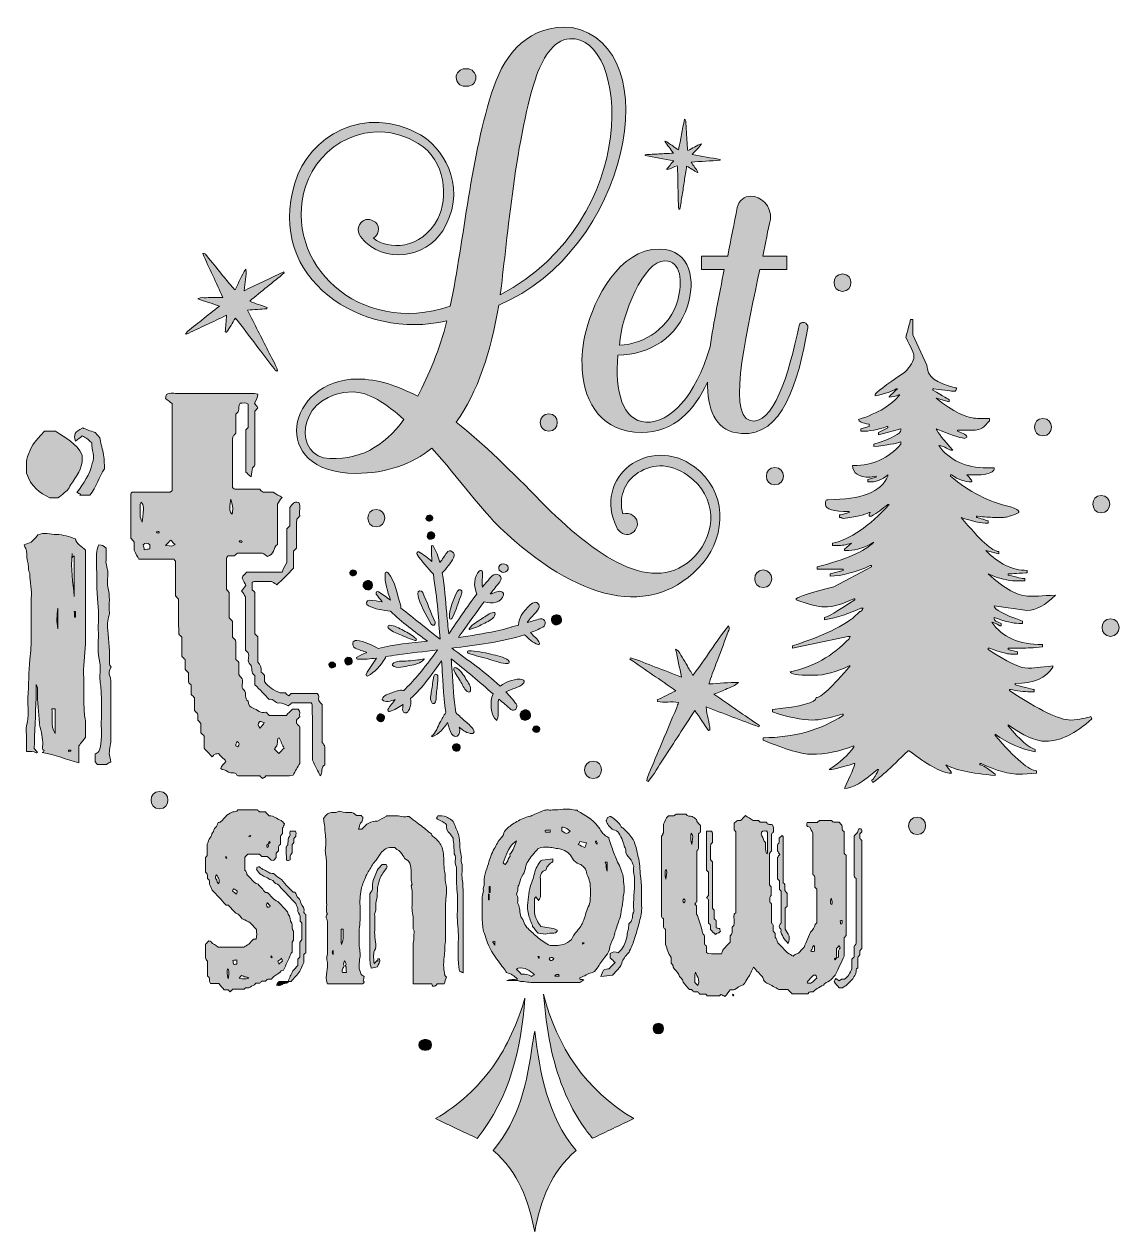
# Model space of a CAD drawing. Header units: inches. Extents: x 99 to 984, y -1026 to -52.
import ezdxf

# ---------------------------------------------------------------- set-up
doc = ezdxf.new("R2010")
doc.units = ezdxf.units.IN
doc.header["$MEASUREMENT"] = 0
doc.layers.add('Layer 1', color=7, linetype='Continuous')

# ---------------------------------------------------------------- blocks, each defined once
blk = doc.blocks.new('block 2')
at = {"layer": 'Layer 1', "true_color": 0x71020c}
h = blk.add_hatch(color=16, dxfattribs=at)
h.dxf.hatch_style = 2
edge = h.paths.add_edge_path()
edge.add_spline(control_points=[(439.48, -291.11), (433.83, -314.15), (424.7, -335.02), (416, -351.98), (399.48, -343.28), (383.39, -338.06), (367.3, -338.06), (310.78, -338.06), (294.25, -413.72), (366, -414.15), (390.78, -414.15), (411.22, -406.76), (427.31, -393.72), (449.05, -418.07), (469.05, -445.46), (482.53, -458.07), (543.83, -516.33), (605.14, -533.73), (646.01, -486.33), (665.15, -463.29), (665.15, -428.07), (639.06, -408.94), (621.23, -395.46), (600.36, -397.63), (586.44, -408.07), (572.97, -418.5), (566.45, -438.07), (576.44, -457.64), (576.44, -457.64), (576.44, -458.07), (576.44, -458.07), (577.31, -459.38), (578.18, -460.68), (579.49, -461.55), (583.4, -464.59), (588.62, -463.72), (591.23, -459.81), (594.27, -455.9), (593.4, -450.68), (589.49, -448.07), (587.31, -446.33), (584.27, -445.9), (581.23, -446.77), (577.75, -433.72), (582.53, -421.98), (591.66, -415.02), (602.53, -406.76), (618.62, -404.59), (633.84, -415.89), (657.75, -433.29), (656.88, -461.98), (639.49, -480.68), (606.45, -515.47), (558.18, -479.81), (515.14, -436.77), (492.09, -412.85), (469.05, -390.24), (446.87, -372.85), (464.27, -348.94), (475.13, -315.89), (481.22, -278.49), (586.01, -235.01), (618.62, -70.22), (540.35, -54.57), (506.01, -51.96), (486.44, -75.44), (477.31, -102.4), (458.18, -158.92), (453.83, -225.01), (442.09, -279.36), (368.61, -304.15), (306.43, -244.58), (325.56, -182.84), (335.99, -149.36), (376.87, -124.57), (416.44, -148.05), (438.61, -161.53), (440.78, -192.84), (432.09, -208.93), (419.04, -234.15), (391.65, -234.15), (380.35, -224.58), (386, -220.67), (385.13, -212.84), (380.35, -210.67), (376.43, -208.06), (371.22, -209.36), (369.04, -213.71), (366.43, -218.49), (369.48, -224.14), (374.26, -228.06), (394.26, -245.88), (426.87, -238.49), (438.61, -214.14), (456, -180.23), (434.26, -150.23), (418.18, -141.1), (372.95, -115.88), (328.17, -141.97), (316.86, -180.23), (293.38, -256.75), (370.78, -307.63), (439.48, -291.11)], knot_values=[0, 0, 0, 0, 1, 1, 1, 2, 2, 2, 3, 3, 3, 4, 4, 4, 5, 5, 5, 6, 6, 6, 7, 7, 7, 8, 8, 8, 9, 9, 9, 10, 10, 10, 11, 11, 11, 12, 12, 12, 13, 13, 13, 14, 14, 14, 15, 15, 15, 16, 16, 16, 17, 17, 17, 18, 18, 18, 19, 19, 19, 20, 20, 20, 21, 21, 21, 22, 22, 22, 23, 23, 23, 24, 24, 24, 25, 25, 25, 26, 26, 26, 27, 27, 27, 28, 28, 28, 29, 29, 29, 30, 30, 30, 31, 31, 31, 32, 32, 32, 33, 33, 33, 34, 34, 34, 34], degree=3, periodic=1)
edge = h.paths.add_edge_path()
edge.add_spline(control_points=[(339.91, -401.55), (315.13, -395.03), (321.21, -348.5), (363.82, -348.5), (376, -348.5), (390.35, -357.63), (404.7, -370.67), (389.04, -392.42), (368.17, -405.02), (339.91, -401.55)], knot_values=[0, 0, 0, 0, 1, 1, 1, 2, 2, 2, 3, 3, 3, 3], degree=3, periodic=1)
edge = h.paths.add_edge_path()
edge.add_spline(control_points=[(510.79, -96.31), (516.01, -80.66), (524.7, -64.57), (538.62, -63.7), (585.57, -60.66), (597.75, -208.49), (482.53, -270.23), (487.31, -233.71), (494.26, -147.18), (510.79, -96.31)], knot_values=[0, 0, 0, 0, 1, 1, 1, 2, 2, 2, 3, 3, 3, 3], degree=3, periodic=1)
h = blk.add_hatch(color=16, dxfattribs=at)
h.dxf.hatch_style = 2
edge = h.paths.add_edge_path()
edge.add_spline(control_points=[(453.96, -102.05), (454.59, -102.05), (455.21, -102.05), (455.84, -102.05), (459.53, -102.05), (463.06, -98.81), (462.89, -95), (462.72, -91.18), (459.79, -87.95), (455.84, -87.95), (455.21, -87.95), (454.59, -87.95), (453.96, -87.95), (450.28, -87.95), (446.74, -91.2), (446.91, -95), (447.09, -98.82), (450.01, -102.05), (453.96, -102.05)], knot_values=[0, 0, 0, 0, 1, 1, 1, 2, 2, 2, 3, 3, 3, 4, 4, 4, 5, 5, 5, 6, 6, 6, 6], degree=3, periodic=1)
h = blk.add_hatch(color=16, dxfattribs=at)
h.dxf.hatch_style = 2
edge = h.paths.add_edge_path()
edge.add_spline(control_points=[(616.73, -168.75), (616.85, -168.93), (616.98, -169.1), (617.1, -169.27), (619.93, -168.7), (622.33, -166.87), (625.19, -166.09), (625.28, -166.88), (625.41, -167.57), (625.42, -168.26), (625.57, -174.22), (625.68, -180.19), (625.82, -186.16), (625.93, -190.73), (626.04, -195.3), (626.19, -199.87), (626.2, -200.33), (626.44, -200.77), (626.57, -201.22), (626.76, -201.22), (626.94, -201.22), (627.13, -201.22), (628.23, -197.48), (628.42, -193.56), (629.11, -189.74), (629.81, -185.93), (630.33, -182.09), (630.92, -178.25), (631.52, -174.38), (632.11, -170.51), (632.76, -166.33), (635.82, -168.22), (638.6, -169.94), (641.39, -171.66), (641.54, -171.52), (641.69, -171.37), (641.84, -171.23), (640.46, -168.4), (638.01, -166.21), (636.48, -163.12), (644.42, -162.65), (652.1, -162.2), (659.78, -161.74), (659.8, -161.54), (659.81, -161.33), (659.83, -161.13), (652.43, -159.78), (645.03, -158.43), (637.23, -157), (638.79, -155.34), (640.08, -154.02), (641.29, -152.63), (642.46, -151.29), (643.99, -150.21), (644.61, -148.33), (640.84, -149.88), (637.42, -152.06), (633.65, -153.92), (633.52, -153.04), (633.37, -152.38), (633.33, -151.71), (633.14, -148.85), (632.98, -145.99), (632.81, -143.12), (632.56, -139.02), (632.34, -134.92), (632.05, -130.82), (632, -130.14), (632.15, -129.3), (631.11, -128.55), (629.15, -136.86), (628.06, -145.08), (626.13, -153.37), (624.67, -152.36), (623.52, -151.57), (622.39, -150.78), (621.25, -149.97), (620.15, -149.1), (618.96, -148.37), (617.85, -147.69), (617, -146.47), (615.08, -146.36), (617.47, -149.65), (619.64, -152.62), (622.09, -155.99), (617.92, -156.21), (614.16, -156.37), (610.42, -156.63), (606.75, -156.88), (603.05, -156.75), (599.41, -157.36), (599.41, -157.54), (599.4, -157.72), (599.4, -157.9), (606.91, -159.28), (614.42, -160.65), (622.3, -162.1), (620.31, -164.48), (618.52, -166.62), (616.73, -168.75)], knot_values=[0, 0, 0, 0, 1, 1, 1, 2, 2, 2, 3, 3, 3, 4, 4, 4, 5, 5, 5, 6, 6, 6, 7, 7, 7, 8, 8, 8, 9, 9, 9, 10, 10, 10, 11, 11, 11, 12, 12, 12, 13, 13, 13, 14, 14, 14, 15, 15, 15, 16, 16, 16, 17, 17, 17, 18, 18, 18, 19, 19, 19, 20, 20, 20, 21, 21, 21, 22, 22, 22, 23, 23, 23, 24, 24, 24, 25, 25, 25, 26, 26, 26, 27, 27, 27, 28, 28, 28, 29, 29, 29, 30, 30, 30, 31, 31, 31, 32, 32, 32, 33, 33, 33, 33], degree=3, periodic=1)
h = blk.add_hatch(color=16, dxfattribs=at)
h.dxf.hatch_style = 2
edge = h.paths.add_edge_path()
edge.add_spline(control_points=[(644.7, -249.8), (644.7, -249.8), (662.97, -249.8), (662.97, -249.8), (659.11, -270.44), (654.4, -292.29), (651.67, -312.17), (639.71, -352.39), (619.48, -373.62), (599.92, -372.85), (581.22, -371.98), (574.7, -347.63), (577.31, -318.93), (603.84, -318.06), (625.14, -304.58), (633.4, -279.36), (639.92, -259.36), (636.88, -233.71), (610.79, -233.28), (578.18, -233.28), (558.18, -273.71), (551.66, -298.93), (549.05, -309.8), (547.75, -320.24), (548.62, -330.67), (550.35, -358.5), (565.14, -381.11), (596.44, -381.11), (622.86, -381.11), (639.11, -363.09), (649.45, -340.73), (649.45, -341.88), (649.45, -343.04), (649.48, -344.15), (650.35, -365.46), (657.31, -380.67), (676.88, -381.98), (709.92, -384.15), (722.54, -341.98), (730.36, -296.76), (731.23, -292.41), (724.27, -290.67), (723.41, -295.02), (715.14, -335.02), (702.1, -376.33), (683.84, -371.54), (664.27, -366.76), (683.4, -291.54), (691.66, -249.8), (691.66, -249.8), (713.4, -249.8), (713.4, -249.8), (713.4, -249.8), (713.4, -238.93), (713.4, -238.93), (713.4, -238.93), (694.27, -238.93), (694.27, -238.93), (696.44, -228.49), (698.18, -218.06), (700.36, -209.36), (701.23, -198.06), (692.53, -190.66), (684.27, -190.66), (679.49, -190.66), (675.14, -193.71), (673.4, -199.79), (671.23, -212.4), (668.18, -225.88), (666.01, -238.93), (666.01, -238.93), (644.7, -238.93), (644.7, -238.93), (644.7, -238.93), (644.7, -249.8), (644.7, -249.8)], knot_values=[0, 0, 0, 0, 1, 1, 1, 2, 2, 2, 3, 3, 3, 4, 4, 4, 5, 5, 5, 6, 6, 6, 7, 7, 7, 8, 8, 8, 9, 9, 9, 10, 10, 10, 11, 11, 11, 12, 12, 12, 13, 13, 13, 14, 14, 14, 15, 15, 15, 16, 16, 16, 17, 17, 17, 18, 18, 18, 19, 19, 19, 20, 20, 20, 21, 21, 21, 22, 22, 22, 23, 23, 23, 24, 24, 24, 25, 25, 25, 25], degree=3, periodic=1)
edge = h.paths.add_edge_path()
edge.add_spline(control_points=[(615.14, -242.84), (628.62, -242.84), (629.49, -259.8), (625.57, -274.58), (619.49, -295.89), (599.49, -310.24), (578.61, -310.67), (580.35, -285.45), (598.18, -242.84), (615.14, -242.84)], knot_values=[0, 0, 0, 0, 1, 1, 1, 2, 2, 2, 3, 3, 3, 3], degree=3, periodic=1)
h = blk.add_hatch(color=16, dxfattribs=at)
h.dxf.hatch_style = 2
edge = h.paths.add_edge_path()
edge.add_spline(control_points=[(228.91, -301.32), (229.06, -301.55), (229.22, -301.79), (229.38, -302.02), (240.02, -296.98), (250.66, -291.95), (261.82, -286.67), (261.47, -291.45), (261.15, -295.73), (260.83, -300.01), (261.14, -300.11), (261.45, -300.22), (261.76, -300.32), (264.78, -297.06), (266.14, -292.62), (269.03, -289.06), (269.85, -289.97), (270.63, -290.72), (271.27, -291.57), (276.81, -298.91), (282.33, -306.27), (287.87, -313.62), (292.11, -319.24), (296.37, -324.86), (300.66, -330.45), (301.09, -331.01), (301.79, -331.35), (302.36, -331.8), (302.59, -331.63), (302.82, -331.46), (303.05, -331.29), (301.07, -325.62), (297.78, -320.54), (295.21, -315.14), (292.65, -309.75), (289.84, -304.47), (287.14, -299.14), (284.4, -293.75), (281.66, -288.37), (278.71, -282.56), (284.25, -282.17), (289.28, -281.82), (294.31, -281.47), (294.37, -281.15), (294.43, -280.84), (294.48, -280.52), (290.22, -278.22), (285.18, -277.69), (280.49, -275.2), (290, -267.47), (299.21, -259.99), (308.42, -252.51), (308.25, -252.24), (308.09, -251.97), (307.92, -251.7), (297.44, -256.67), (286.97, -261.63), (275.93, -266.86), (276.37, -263.38), (276.8, -260.56), (277.07, -257.74), (277.34, -255), (278.27, -252.28), (277.36, -249.37), (274.03, -254.7), (271.71, -260.5), (268.67, -266.22), (267.72, -265.24), (266.93, -264.55), (266.28, -263.75), (263.47, -260.34), (260.7, -256.89), (257.91, -253.47), (253.91, -248.55), (249.94, -243.63), (245.89, -238.76), (245.22, -237.95), (244.66, -236.76), (242.66, -236.75), (247.68, -248.92), (253.72, -260.19), (258.76, -272.3), (256.03, -272.35), (253.89, -272.39), (251.74, -272.42), (249.59, -272.44), (247.43, -272.33), (245.3, -272.49), (243.29, -272.64), (241.14, -271.87), (238.63, -273.46), (244.58, -275.43), (249.97, -277.21), (256.06, -279.22), (251.04, -283.25), (246.48, -286.81), (242.02, -290.51), (237.66, -294.12), (232.91, -297.3), (228.91, -301.32)], knot_values=[0, 0, 0, 0, 1, 1, 1, 2, 2, 2, 3, 3, 3, 4, 4, 4, 5, 5, 5, 6, 6, 6, 7, 7, 7, 8, 8, 8, 9, 9, 9, 10, 10, 10, 11, 11, 11, 12, 12, 12, 13, 13, 13, 14, 14, 14, 15, 15, 15, 16, 16, 16, 17, 17, 17, 18, 18, 18, 19, 19, 19, 20, 20, 20, 21, 21, 21, 22, 22, 22, 23, 23, 23, 24, 24, 24, 25, 25, 25, 26, 26, 26, 27, 27, 27, 28, 28, 28, 29, 29, 29, 30, 30, 30, 31, 31, 31, 32, 32, 32, 33, 33, 33, 33], degree=3, periodic=1)
h = blk.add_hatch(color=16, dxfattribs=at)
h.dxf.hatch_style = 2
edge = h.paths.add_edge_path()
edge.add_spline(control_points=[(758.4, -267.42), (767.46, -267.42), (767.48, -253.33), (758.4, -253.33), (749.33, -253.33), (749.31, -267.42), (758.4, -267.42)], knot_values=[0, 0, 0, 0, 1, 1, 1, 2, 2, 2, 2], degree=3, periodic=1)
h = blk.add_hatch(color=16, dxfattribs=at)
h.dxf.hatch_style = 2
edge = h.paths.add_edge_path()
edge.add_spline(control_points=[(942.35, -613.01), (933.48, -613.01), (917.01, -605.1), (892.94, -589.26), (892.94, -589.26), (892.94, -588.31), (892.94, -588.31), (892.94, -588.31), (893.89, -588.31), (893.89, -588.31), (898.95, -589.58), (904.34, -590.21), (910.04, -590.21), (910.04, -590.21), (912.89, -590.21), (912.89, -590.21), (912.89, -590.21), (912.89, -588.31), (912.89, -588.31), (911.62, -588.31), (906.56, -587.04), (897.69, -584.51), (897.69, -584.51), (897.69, -583.56), (897.69, -583.56), (912.42, -583.56), (922.55, -579.12), (928.09, -570.26), (928.09, -570.26), (928.09, -569.3), (928.09, -569.3), (917.8, -570.57), (911.15, -571.21), (908.14, -571.21), (901.49, -571.21), (890.72, -566.14), (875.83, -556), (875.83, -556), (875.83, -555.05), (875.83, -555.05), (875.83, -555.05), (876.79, -555.05), (876.79, -555.05), (885.65, -558.22), (891.35, -559.81), (893.89, -559.81), (893.89, -559.81), (899.59, -559.81), (899.59, -559.81), (899.59, -559.81), (899.59, -557.9), (899.59, -557.9), (898.95, -557.9), (896.42, -557.27), (891.99, -556), (891.99, -556), (891.99, -555.05), (891.99, -555.05), (891.99, -555.05), (903.39, -555.05), (903.39, -555.05), (906.72, -555.05), (912.1, -554.74), (919.54, -554.1), (919.54, -554.1), (919.54, -552.2), (919.54, -552.2), (900.86, -552.2), (887.24, -546.19), (878.69, -534.15), (879.95, -534.15), (882.17, -535.1), (885.34, -537), (885.34, -537), (886.29, -537), (886.29, -537), (886.29, -537), (886.29, -535.1), (886.29, -535.1), (882.49, -533.83), (880.59, -532.57), (880.59, -531.3), (880.59, -531.3), (880.59, -530.35), (880.59, -530.35), (889.45, -533.52), (896.1, -535.1), (900.54, -535.1), (900.54, -535.1), (903.39, -535.1), (903.39, -535.1), (903.39, -535.1), (903.39, -533.2), (903.39, -533.2), (888.19, -527.82), (880.59, -523.7), (880.59, -520.85), (880.59, -520.85), (907.19, -524.65), (907.19, -524.65), (914.32, -524.65), (921.92, -520.53), (929.99, -512.29), (918.91, -512.93), (911.94, -513.25), (909.09, -513.25), (900.22, -513.25), (889.14, -507.23), (875.83, -495.19), (884.86, -498.99), (892.14, -500.89), (897.69, -500.89), (897.69, -500.89), (905.29, -500.89), (905.29, -500.89), (905.29, -500.89), (905.29, -498.99), (905.29, -498.99), (903.55, -498.99), (899.11, -498.04), (891.99, -496.14), (891.99, -496.14), (891.99, -495.19), (891.99, -495.19), (893.57, -495.19), (898.32, -494.88), (906.24, -494.24), (906.24, -494.24), (907.19, -494.24), (907.19, -494.24), (907.19, -494.24), (907.19, -492.34), (907.19, -492.34), (895.31, -492.34), (884.23, -486.96), (873.94, -476.19), (873.94, -476.19), (884.39, -479.04), (884.39, -479.04), (884.39, -479.04), (884.39, -477.14), (884.39, -477.14), (879.32, -477.14), (869.18, -467.96), (853.98, -449.59), (862.53, -452.75), (869.82, -454.34), (875.83, -454.34), (875.83, -454.34), (875.83, -452.43), (875.83, -452.43), (869.82, -450.53), (866.65, -449.59), (866.33, -449.59), (866.33, -449.59), (866.33, -448.63), (866.33, -448.63), (866.33, -448.63), (867.28, -448.63), (867.28, -448.63), (872.67, -449.27), (877.1, -449.59), (880.59, -449.59), (880.59, -449.59), (888.19, -449.59), (888.19, -449.59), (890.56, -449.59), (894.68, -448.32), (900.54, -445.78), (900.54, -445.78), (900.54, -444.83), (900.54, -444.83), (900.54, -444.04), (898.32, -442.78), (893.89, -441.03), (876.47, -437.23), (860.31, -429), (845.43, -416.33), (845.43, -416.33), (845.43, -415.38), (845.43, -415.38), (845.43, -415.38), (846.38, -415.38), (846.38, -415.38), (851.76, -419.18), (857.15, -421.08), (862.53, -421.08), (862.53, -421.08), (862.53, -420.13), (862.53, -420.13), (862.53, -419.81), (861.26, -418.23), (858.73, -415.38), (858.73, -415.38), (870.13, -415.38), (870.13, -415.38), (877.1, -414.43), (880.59, -412.84), (880.59, -410.63), (880.59, -410.63), (880.59, -409.68), (880.59, -409.68), (880.59, -409.68), (874.89, -409.68), (874.89, -409.68), (857.62, -409.68), (844.64, -403.66), (835.93, -391.62), (837.83, -391.62), (840.99, -392.89), (845.43, -395.42), (845.43, -395.42), (847.33, -395.42), (847.33, -395.42), (839.73, -387.03), (835.29, -381.33), (834.03, -378.32), (844.79, -382.75), (852.4, -385.29), (856.83, -385.92), (856.83, -385.92), (858.73, -384.97), (858.73, -384.97), (858.73, -383.39), (856.2, -381.81), (851.13, -380.22), (851.13, -380.22), (851.13, -379.27), (851.13, -379.27), (851.13, -379.27), (865.38, -379.27), (865.38, -379.27), (869.34, -379.27), (873.14, -376.74), (876.79, -371.67), (876.79, -371.67), (876.79, -369.77), (876.79, -369.77), (876.79, -369.77), (867.28, -369.77), (867.28, -369.77), (858.73, -369.77), (847.65, -364.39), (834.03, -353.62), (834.03, -353.62), (844.48, -356.47), (844.48, -356.47), (844.48, -356.47), (844.48, -354.57), (844.48, -354.57), (844, -354.57), (839.57, -352.03), (831.18, -346.96), (831.18, -346.96), (831.18, -346.01), (831.18, -346.01), (831.18, -346.01), (832.13, -346.01), (832.13, -346.01), (841.31, -347.28), (846.7, -347.92), (848.28, -347.92), (849.55, -347.92), (850.18, -347.28), (850.18, -346.01), (850.18, -346.01), (850.18, -345.06), (850.18, -345.06), (850.18, -345.06), (849.23, -345.06), (849.23, -345.06), (834.03, -341.74), (826.43, -335.72), (826.43, -327.01), (826.43, -327.01), (815.02, -302.31), (815.02, -302.31), (815.02, -302.31), (815.02, -289.95), (815.02, -289.95), (815.02, -289.95), (813.12, -289.95), (813.12, -289.95), (813.12, -291.06), (811.86, -295.82), (809.32, -304.21), (813.75, -312.6), (815.97, -317.67), (815.97, -319.41), (815.97, -319.41), (815.97, -320.36), (815.97, -320.36), (815.97, -323.53), (813.44, -327.65), (808.37, -332.71), (792.85, -343.16), (784.93, -349.18), (784.62, -350.77), (784.62, -350.77), (784.62, -351.71), (784.62, -351.71), (793.17, -349.82), (798.87, -347.92), (801.72, -346.01), (801.72, -346.01), (802.67, -346.01), (802.67, -346.01), (798.24, -349.82), (796.02, -352.03), (796.02, -352.67), (798.71, -352.67), (801.25, -352.03), (803.62, -350.77), (803.62, -350.77), (804.57, -350.77), (804.57, -350.77), (798.4, -358.84), (787.31, -365.49), (771.32, -370.72), (771.32, -372.3), (774.17, -373.57), (779.87, -374.52), (779.87, -374.52), (779.87, -376.42), (779.87, -376.42), (779.87, -376.42), (773.22, -378.32), (773.22, -378.32), (773.22, -378.32), (773.22, -380.22), (773.22, -380.22), (780.18, -380.22), (787.15, -378.95), (794.12, -376.42), (794.12, -376.42), (795.07, -376.42), (795.07, -376.42), (795.07, -376.42), (795.07, -377.37), (795.07, -377.37), (795.07, -377.37), (787.47, -381.17), (787.47, -381.17), (787.47, -381.17), (787.47, -383.07), (787.47, -383.07), (787.47, -383.07), (805.52, -378.32), (805.52, -378.32), (805.52, -378.32), (805.52, -379.27), (805.52, -379.27), (805.52, -382.12), (798.24, -385.92), (783.67, -390.67), (783.67, -390.67), (783.67, -392.57), (783.67, -392.57), (794.44, -391.31), (801.72, -390.04), (805.52, -388.77), (805.52, -388.77), (805.52, -390.67), (805.52, -390.67), (795.39, -402.07), (782.72, -407.78), (767.52, -407.78), (767.52, -407.78), (766.56, -407.78), (766.56, -407.78), (766.56, -414.11), (771.32, -417.28), (780.82, -417.28), (780.82, -417.28), (785.57, -416.33), (785.57, -416.33), (785.57, -416.33), (785.57, -417.28), (785.57, -417.28), (785.57, -417.28), (778.92, -419.18), (778.92, -419.18), (778.92, -419.18), (778.92, -421.08), (778.92, -421.08), (778.92, -421.08), (781.77, -421.08), (781.77, -421.08), (785.72, -421.08), (790.16, -419.18), (795.07, -415.38), (795.07, -415.38), (795.07, -416.33), (795.07, -416.33), (789.84, -429), (773.69, -435.33), (746.61, -435.33), (745.5, -435.33), (744.87, -435.97), (744.71, -437.23), (744.71, -437.23), (744.71, -439.13), (744.71, -439.13), (744.71, -442.93), (751.04, -444.83), (763.71, -444.83), (763.71, -444.83), (763.71, -445.78), (763.71, -445.78), (759.28, -447.05), (756.75, -447.68), (756.11, -447.68), (756.11, -447.68), (756.11, -449.59), (756.11, -449.59), (756.75, -449.59), (757.7, -449.9), (758.96, -450.53), (769.1, -449.27), (776.07, -447.68), (779.87, -445.78), (779.87, -445.78), (780.82, -445.78), (780.82, -445.78), (780.82, -445.78), (779.87, -447.68), (779.87, -447.68), (779.87, -447.68), (779.87, -448.63), (779.87, -448.63), (779.87, -448.63), (781.77, -448.63), (781.77, -448.63), (786.36, -445.94), (790.8, -442.78), (795.07, -439.13), (795.07, -439.13), (796.02, -439.13), (796.02, -439.13), (779.87, -456.87), (764.67, -467.32), (750.41, -470.49), (750.41, -470.49), (750.41, -472.39), (750.41, -472.39), (750.41, -472.39), (754.21, -472.39), (754.21, -472.39), (757.38, -472.39), (761.18, -471.76), (765.62, -470.49), (765.62, -470.49), (759.91, -475.24), (759.91, -475.24), (759.91, -475.24), (759.91, -476.19), (759.91, -476.19), (759.91, -476.19), (763.71, -476.19), (763.71, -476.19), (769.57, -476.19), (776.22, -473.97), (783.67, -469.54), (776.38, -476.98), (761.18, -483.63), (738.06, -489.49), (738.06, -489.49), (738.06, -491.39), (738.06, -491.39), (738.06, -491.39), (758.96, -491.39), (758.96, -491.39), (758.96, -491.39), (758.96, -492.34), (758.96, -492.34), (758.96, -492.34), (748.51, -495.19), (748.51, -495.19), (748.51, -495.19), (748.51, -497.09), (748.51, -497.09), (757.85, -496.78), (768.62, -493.93), (780.82, -488.54), (780.82, -488.54), (781.77, -488.54), (781.77, -488.54), (781.77, -488.54), (781.77, -489.49), (781.77, -489.49), (781.77, -489.49), (751.36, -505.64), (751.36, -505.64), (732.99, -510.24), (722.86, -513.4), (720.96, -515.15), (720.96, -515.15), (720.96, -516.1), (720.96, -516.1), (731.25, -519.9), (738.85, -521.8), (743.76, -521.8), (750.73, -521.8), (758.64, -519.58), (767.52, -515.15), (767.52, -515.15), (768.47, -515.15), (768.47, -515.15), (768.47, -515.15), (768.47, -516.1), (768.47, -516.1), (753.89, -525.6), (745.66, -530.35), (743.76, -530.35), (743.76, -530.35), (743.76, -532.25), (743.76, -532.25), (754.37, -530.35), (764.19, -527.18), (773.22, -522.74), (773.22, -522.74), (775.12, -522.74), (775.12, -522.74), (774.17, -524.65), (773.22, -525.6), (772.27, -525.6), (764.03, -534.94), (745.98, -544.13), (718.11, -553.15), (718.11, -553.15), (718.11, -555.05), (718.11, -555.05), (718.11, -555.05), (762.76, -545.55), (762.76, -545.55), (762.76, -545.55), (764.67, -545.55), (764.67, -545.55), (764.67, -545.55), (763.71, -547.45), (763.71, -547.45), (750.25, -561.55), (734.42, -570.42), (716.21, -574.06), (716.21, -575.96), (721.91, -576.91), (733.31, -576.91), (733.31, -576.91), (735.21, -576.91), (735.21, -576.91), (743.92, -576.91), (753.42, -574.37), (763.71, -569.3), (763.71, -569.3), (764.67, -569.3), (764.67, -569.3), (750.09, -586.41), (740.91, -594.96), (737.11, -594.96), (737.11, -598.92), (725.39, -602.09), (701.95, -604.46), (701.95, -604.46), (701.95, -606.36), (701.95, -606.36), (714.78, -610.8), (725.55, -613.01), (734.26, -613.01), (739.8, -613.01), (747.72, -611.43), (758.01, -608.26), (758.01, -608.26), (758.96, -608.26), (758.96, -608.26), (758.96, -608.26), (758.96, -609.21), (758.96, -609.21), (740.59, -621.25), (719.06, -627.26), (694.35, -627.26), (694.35, -627.26), (694.35, -629.17), (694.35, -629.17), (712.72, -636.77), (725.71, -640.57), (733.31, -640.57), (744.39, -640.57), (755.79, -638.35), (767.52, -633.92), (767.52, -633.92), (767.52, -634.87), (767.52, -634.87), (763.08, -641.2), (756.43, -647.22), (747.56, -652.92), (747.56, -652.92), (748.51, -652.92), (748.51, -652.92), (750.41, -652.92), (756.75, -651.34), (767.52, -648.17), (767.52, -648.17), (768.47, -648.17), (768.47, -648.17), (767.83, -651.02), (764.98, -657.67), (759.91, -668.12), (766.09, -668.12), (774.96, -663.06), (786.52, -652.92), (786.52, -652.92), (787.47, -652.92), (787.47, -652.92), (784.77, -658.62), (782.88, -661.47), (781.77, -661.47), (781.77, -661.47), (782.72, -663.37), (782.72, -663.37), (787.31, -660.68), (796.81, -652.13), (811.22, -637.72), (811.22, -637.72), (812.17, -637.72), (812.17, -637.72), (826.43, -648.8), (837.19, -654.82), (844.48, -655.77), (844.48, -655.77), (846.38, -655.77), (846.38, -655.77), (846.38, -655.14), (844.79, -652.92), (841.63, -649.12), (848.76, -653.08), (862.06, -655.93), (881.54, -657.67), (881.54, -657.67), (881.54, -656.72), (881.54, -656.72), (875.2, -651.66), (871.08, -649.12), (869.18, -649.12), (869.18, -649.12), (869.18, -648.17), (869.18, -648.17), (869.18, -648.17), (870.13, -648.17), (870.13, -648.17), (882.33, -653.87), (892.78, -656.72), (901.49, -656.72), (901.49, -656.72), (903.39, -656.72), (903.39, -656.72), (903.39, -656.72), (914.79, -655.77), (914.79, -655.77), (914.79, -655.77), (914.79, -653.87), (914.79, -653.87), (908.93, -653.87), (897.85, -644.37), (881.54, -625.37), (881.54, -625.37), (881.54, -624.41), (881.54, -624.41), (891.04, -631.54), (901.81, -636.29), (913.84, -638.67), (913.84, -638.67), (913.84, -636.77), (913.84, -636.77), (908.93, -635.5), (901.65, -629.17), (891.99, -617.76), (891.99, -617.76), (891.99, -616.81), (891.99, -616.81), (903.87, -625.68), (914, -630.12), (922.39, -630.12), (933.64, -630.12), (945.99, -624.1), (959.45, -612.06), (959.45, -612.06), (958.5, -610.16), (958.5, -610.16), (955.18, -611.43), (949.79, -612.38), (942.35, -613.01)], knot_values=[0, 0, 0, 0, 1, 1, 1, 2, 2, 2, 3, 3, 3, 4, 4, 4, 5, 5, 5, 6, 6, 6, 7, 7, 7, 8, 8, 8, 9, 9, 9, 10, 10, 10, 11, 11, 11, 12, 12, 12, 13, 13, 13, 14, 14, 14, 15, 15, 15, 16, 16, 16, 17, 17, 17, 18, 18, 18, 19, 19, 19, 20, 20, 20, 21, 21, 21, 22, 22, 22, 23, 23, 23, 24, 24, 24, 25, 25, 25, 26, 26, 26, 27, 27, 27, 28, 28, 28, 29, 29, 29, 30, 30, 30, 31, 31, 31, 32, 32, 32, 33, 33, 33, 34, 34, 34, 35, 35, 35, 36, 36, 36, 37, 37, 37, 38, 38, 38, 39, 39, 39, 40, 40, 40, 41, 41, 41, 42, 42, 42, 43, 43, 43, 44, 44, 44, 45, 45, 45, 46, 46, 46, 47, 47, 47, 48, 48, 48, 49, 49, 49, 50, 50, 50, 51, 51, 51, 52, 52, 52, 53, 53, 53, 54, 54, 54, 55, 55, 55, 56, 56, 56, 57, 57, 57, 58, 58, 58, 59, 59, 59, 60, 60, 60, 61, 61, 61, 62, 62, 62, 63, 63, 63, 64, 64, 64, 65, 65, 65, 66, 66, 66, 67, 67, 67, 68, 68, 68, 69, 69, 69, 70, 70, 70, 71, 71, 71, 72, 72, 72, 73, 73, 73, 74, 74, 74, 75, 75, 75, 76, 76, 76, 77, 77, 77, 78, 78, 78, 79, 79, 79, 80, 80, 80, 81, 81, 81, 82, 82, 82, 83, 83, 83, 84, 84, 84, 85, 85, 85, 86, 86, 86, 87, 87, 87, 88, 88, 88, 89, 89, 89, 90, 90, 90, 91, 91, 91, 92, 92, 92, 93, 93, 93, 94, 94, 94, 95, 95, 95, 96, 96, 96, 97, 97, 97, 98, 98, 98, 99, 99, 99, 100, 100, 100, 101, 101, 101, 102, 102, 102, 103, 103, 103, 104, 104, 104, 105, 105, 105, 106, 106, 106, 107, 107, 107, 108, 108, 108, 109, 109, 109, 110, 110, 110, 111, 111, 111, 112, 112, 112, 113, 113, 113, 114, 114, 114, 115, 115, 115, 116, 116, 116, 117, 117, 117, 118, 118, 118, 119, 119, 119, 120, 120, 120, 121, 121, 121, 122, 122, 122, 123, 123, 123, 124, 124, 124, 125, 125, 125, 126, 126, 126, 127, 127, 127, 128, 128, 128, 129, 129, 129, 130, 130, 130, 131, 131, 131, 132, 132, 132, 133, 133, 133, 134, 134, 134, 135, 135, 135, 136, 136, 136, 137, 137, 137, 138, 138, 138, 139, 139, 139, 140, 140, 140, 141, 141, 141, 142, 142, 142, 143, 143, 143, 144, 144, 144, 145, 145, 145, 146, 146, 146, 147, 147, 147, 148, 148, 148, 149, 149, 149, 150, 150, 150, 151, 151, 151, 152, 152, 152, 153, 153, 153, 154, 154, 154, 155, 155, 155, 156, 156, 156, 157, 157, 157, 158, 158, 158, 159, 159, 159, 160, 160, 160, 161, 161, 161, 162, 162, 162, 163, 163, 163, 164, 164, 164, 165, 165, 165, 166, 166, 166, 167, 167, 167, 168, 168, 168, 169, 169, 169, 170, 170, 170, 171, 171, 171, 172, 172, 172, 173, 173, 173, 174, 174, 174, 175, 175, 175, 176, 176, 176, 177, 177, 177, 178, 178, 178, 179, 179, 179, 180, 180, 180, 181, 181, 181, 182, 182, 182, 183, 183, 183, 184, 184, 184, 185, 185, 185, 186, 186, 186, 187, 187, 187, 188, 188, 188, 189, 189, 189, 190, 190, 190, 191, 191, 191, 192, 192, 192, 193, 193, 193, 194, 194, 194, 195, 195, 195, 196, 196, 196, 197, 197, 197, 198, 198, 198, 199, 199, 199, 200, 200, 200, 201, 201, 201, 202, 202, 202, 203, 203, 203, 204, 204, 204, 205, 205, 205, 206, 206, 206, 207, 207, 207, 208, 208, 208, 209, 209, 209, 210, 210, 210, 211, 211, 211, 212, 212, 212, 213, 213, 213, 214, 214, 214, 215, 215, 215, 216, 216, 216, 217, 217, 217, 218, 218, 218, 219, 219, 219, 220, 220, 220, 221, 221, 221, 222, 222, 222, 223, 223, 223, 224, 224, 224, 225, 225, 225, 226, 226, 226, 227, 227, 227, 228, 228, 228, 229, 229, 229, 230, 230, 230, 230], degree=3, periodic=1)
h = blk.add_hatch(color=16, dxfattribs=at)
h.dxf.hatch_style = 2
edge = h.paths.add_edge_path()
edge.add_spline(control_points=[(250.24, -642.59), (251.01, -641.82), (251.39, -641.05), (252.16, -640.67), (252.54, -640.29), (253.69, -640.29), (255.23, -639.9), (256.76, -641.82), (259.45, -643.74), (261.36, -646.42), (260.21, -648.34), (257.53, -649.49), (257.14, -652.18), (258.68, -653.33), (260.98, -652.95), (262.51, -654.48), (264.43, -656.79), (268.65, -653.71), (270.19, -657.55), (270.19, -657.55), (270.95, -657.94), (271.34, -657.94), (277.09, -657.94), (283.23, -657.94), (288.6, -657.94), (289.75, -659.09), (290.14, -659.47), (290.9, -660.24), (292.06, -659.47), (292.82, -659.09), (293.59, -657.94), (300.88, -657.55), (307.79, -658.7), (315.46, -657.55), (317.38, -654.1), (318.91, -651.03), (320.83, -647.96), (320.83, -637.98), (320.83, -628.39), (320.83, -618.42), (320.83, -618.03), (320.45, -617.65), (320.06, -617.65), (319.3, -616.88), (318.91, -616.12), (318.15, -615.73), (318.15, -614.97), (318.15, -613.81), (318.15, -613.05), (318.91, -612.28), (320.06, -611.13), (320.83, -610.36), (320.45, -608.44), (321.6, -606.14), (319.68, -604.22), (318.15, -604.22), (316.61, -604.22), (315.08, -604.22), (313.16, -606.14), (311.24, -607.68), (310.09, -609.21), (305.1, -609.21), (300.5, -609.21), (296.28, -609.21), (295.51, -608.44), (294.36, -607.29), (293.59, -606.52), (289.37, -608.06), (286.68, -604.6), (283.23, -603.45), (281.31, -602.69), (279.01, -600.77), (279.39, -597.7), (275.56, -595.78), (278.63, -591.18), (275.94, -588.87), (272.87, -586.19), (275.56, -582.35), (274.41, -579.67), (273.26, -578.52), (272.49, -577.37), (271.72, -576.21), (271.72, -572.76), (271.72, -569.69), (271.72, -566.62), (270.95, -565.47), (270.19, -565.09), (269.42, -564.32), (269.04, -558.95), (269.8, -553.58), (269.04, -548.59), (267.89, -547.44), (267.5, -547.05), (266.73, -546.29), (266.73, -542.07), (266.73, -537.85), (266.73, -533.63), (265.97, -532.48), (265.2, -531.71), (264.05, -530.56), (264.05, -524.04), (264.05, -517.13), (264.05, -510.22), (263.28, -509.46), (262.51, -508.3), (261.75, -507.54), (261.75, -499.1), (261.75, -491.04), (261.75, -482.98), (261.75, -482.22), (262.51, -481.45), (262.9, -480.68), (264.43, -480.68), (266.35, -480.68), (267.89, -480.68), (269.04, -479.91), (269.8, -479.15), (270.57, -478.38), (277.48, -478.38), (284.38, -478.38), (290.9, -478.38), (292.44, -479.15), (293.59, -480.3), (294.74, -481.07), (300.5, -479.91), (299.35, -474.16), (302.8, -471.47), (302.8, -460.35), (302.8, -449.22), (302.8, -438.86), (303.95, -436.94), (304.72, -435.79), (306.64, -433.49), (304.33, -432.34), (302.42, -431.19), (299.35, -429.27), (298.2, -429.27), (294.74, -429.27), (291.29, -429.27), (290.14, -428.5), (289.37, -427.74), (288.6, -426.97), (282.08, -426.97), (275.56, -426.97), (269.04, -426.97), (268.65, -426.97), (268.27, -426.58), (267.89, -426.58), (267.5, -426.58), (267.12, -425.82), (266.73, -425.43), (266.73, -412.39), (266.73, -399.34), (266.73, -385.92), (266.73, -385.15), (267.12, -384.38), (267.5, -383.61), (268.27, -383.23), (268.65, -382.46), (269.42, -381.7), (269.42, -376.71), (269.42, -371.72), (269.42, -366.35), (270.19, -365.58), (270.95, -364.81), (271.34, -364.43), (272.49, -361.74), (270.95, -359.44), (272.87, -357.52), (275.17, -357.52), (277.09, -356.76), (279.39, -358.29), (279.39, -364.43), (279.39, -370.57), (279.39, -377.09), (278.63, -377.47), (278.24, -378.24), (277.48, -379.01), (277.48, -390.14), (277.48, -401.65), (277.48, -413.15), (278.63, -414.31), (279.78, -415.46), (281.7, -416.99), (282.08, -413.92), (282.46, -411.62), (282.85, -409.7), (283.61, -408.93), (284, -408.17), (284.77, -407.4), (284.77, -392.82), (284.77, -378.63), (284.77, -364.05), (285.53, -362.89), (286.3, -362.13), (287.07, -361.36), (286.3, -359.83), (285.15, -358.67), (284.38, -357.52), (285.92, -355.22), (286.68, -352.54), (287.07, -350.23), (283.61, -349.08), (280.16, -349.85), (277.09, -349.85), (273.26, -349.47), (269.42, -349.85), (265.58, -349.85), (262.13, -349.85), (258.68, -349.85), (255.23, -349.85), (251.77, -349.85), (248.32, -349.85), (244.87, -349.85), (241.41, -349.85), (237.96, -349.85), (234.51, -349.85), (230.67, -349.85), (226.83, -349.47), (223, -349.85), (219.93, -349.85), (216.47, -348.7), (213.41, -350.62), (213.02, -351.39), (213.02, -352.54), (212.64, -353.69), (214.56, -355.22), (216.47, -356.76), (218.01, -357.91), (218.01, -380.93), (218.01, -403.18), (218.01, -425.43), (218.01, -426.2), (218.01, -427.35), (218.01, -428.12), (218.01, -428.5), (217.24, -428.5), (216.47, -429.27), (206.5, -429.27), (196.14, -429.27), (185.78, -429.27), (185.01, -430.04), (184.63, -430.42), (184.63, -430.81), (184.63, -442.7), (184.63, -454.97), (184.63, -466.49), (185.78, -467.64), (186.55, -468.4), (187.31, -469.55), (187.31, -472.24), (187.31, -474.54), (187.31, -476.08), (188.85, -479.15), (190, -481.07), (191.15, -483.37), (199.98, -483.37), (209.19, -483.37), (218.01, -483.37), (218.39, -483.37), (219.16, -483.37), (219.54, -483.37), (219.54, -483.75), (219.93, -484.13), (220.69, -484.9), (220.69, -494.11), (220.69, -503.7), (220.69, -512.91), (221.85, -514.06), (222.23, -514.83), (223, -515.6), (223, -524.8), (223, -534.01), (223.38, -543.6), (223.38, -543.6), (223.76, -543.99), (223.76, -544.37), (224.53, -545.14), (225.3, -545.52), (225.68, -546.29), (225.68, -551.27), (225.68, -556.65), (225.68, -561.63), (226.45, -562.4), (227.6, -563.55), (228.37, -564.32), (228.37, -567.01), (228.37, -569.69), (228.37, -571.99), (229.13, -573.15), (230.29, -573.91), (231.05, -575.06), (231.05, -577.37), (231.05, -580.05), (231.05, -582.35), (231.82, -583.12), (232.2, -583.89), (233.35, -584.65), (233.35, -587.34), (233.35, -590.03), (233.35, -592.33), (234.51, -593.48), (235.27, -594.25), (236.04, -595.01), (236.04, -598.47), (236.04, -602.3), (236.04, -605.37), (237.19, -606.52), (237.96, -607.29), (238.34, -607.68), (238.73, -609.59), (238.73, -611.9), (238.73, -613.05), (239.88, -614.2), (240.64, -614.97), (241.03, -615.73), (241.03, -618.03), (241.03, -620.72), (241.03, -623.41), (242.18, -624.17), (242.95, -624.94), (243.71, -626.09), (243.71, -629.54), (243.71, -633), (243.71, -635.68), (246.02, -638.37), (247.93, -640.29), (250.24, -642.59)], knot_values=[0, 0, 0, 0, 1, 1, 1, 2, 2, 2, 3, 3, 3, 4, 4, 4, 5, 5, 5, 6, 6, 6, 7, 7, 7, 8, 8, 8, 9, 9, 9, 10, 10, 10, 11, 11, 11, 12, 12, 12, 13, 13, 13, 14, 14, 14, 15, 15, 15, 16, 16, 16, 17, 17, 17, 18, 18, 18, 19, 19, 19, 20, 20, 20, 21, 21, 21, 22, 22, 22, 23, 23, 23, 24, 24, 24, 25, 25, 25, 26, 26, 26, 27, 27, 27, 28, 28, 28, 29, 29, 29, 30, 30, 30, 31, 31, 31, 32, 32, 32, 33, 33, 33, 34, 34, 34, 35, 35, 35, 36, 36, 36, 37, 37, 37, 38, 38, 38, 39, 39, 39, 40, 40, 40, 41, 41, 41, 42, 42, 42, 43, 43, 43, 44, 44, 44, 45, 45, 45, 46, 46, 46, 47, 47, 47, 48, 48, 48, 49, 49, 49, 50, 50, 50, 51, 51, 51, 52, 52, 52, 53, 53, 53, 54, 54, 54, 55, 55, 55, 56, 56, 56, 57, 57, 57, 58, 58, 58, 59, 59, 59, 60, 60, 60, 61, 61, 61, 62, 62, 62, 63, 63, 63, 64, 64, 64, 65, 65, 65, 66, 66, 66, 67, 67, 67, 68, 68, 68, 69, 69, 69, 70, 70, 70, 71, 71, 71, 72, 72, 72, 73, 73, 73, 74, 74, 74, 75, 75, 75, 76, 76, 76, 77, 77, 77, 78, 78, 78, 79, 79, 79, 80, 80, 80, 81, 81, 81, 82, 82, 82, 83, 83, 83, 84, 84, 84, 85, 85, 85, 86, 86, 86, 87, 87, 87, 88, 88, 88, 89, 89, 89, 90, 90, 90, 91, 91, 91, 92, 92, 92, 93, 93, 93, 94, 94, 94, 95, 95, 95, 96, 96, 96, 97, 97, 97, 98, 98, 98, 99, 99, 99, 100, 100, 100, 101, 101, 101, 102, 102, 102, 103, 103, 103, 104, 104, 104, 105, 105, 105, 106, 106, 106, 107, 107, 107, 108, 108, 108, 109, 109, 109, 109], degree=3, periodic=1)
edge = h.paths.add_edge_path()
edge.add_spline(control_points=[(302.42, -633.76), (302.8, -631.85), (302.8, -629.93), (303.18, -628.01), (303.57, -627.63), (303.95, -627.63), (304.33, -627.24), (305.49, -630.31), (307.02, -633), (308.17, -635.68), (306.64, -637.22), (305.49, -638.37), (303.95, -639.9), (302.8, -638.75), (301.65, -637.6), (300.5, -636.45), (300.88, -635.68), (301.65, -634.53), (302.42, -633.76)], knot_values=[0, 0, 0, 0, 1, 1, 1, 2, 2, 2, 3, 3, 3, 4, 4, 4, 5, 5, 5, 6, 6, 6, 6], degree=3, periodic=1)
edge = h.paths.add_edge_path()
edge.add_spline(control_points=[(288.6, -614.2), (289.75, -614.2), (290.9, -614.58), (292.06, -614.97), (292.06, -617.27), (289.37, -617.65), (288.99, -619.57), (286.68, -617.65), (287.07, -616.12), (288.6, -614.2)], knot_values=[0, 0, 0, 0, 1, 1, 1, 2, 2, 2, 3, 3, 3, 3], degree=3, periodic=1)
edge = h.paths.add_edge_path()
edge.add_spline(control_points=[(270.19, -630.31), (272.49, -631.46), (272.49, -633), (270.95, -634.53), (267.5, -633.76), (270.57, -631.46), (270.19, -630.31)], knot_values=[0, 0, 0, 0, 1, 1, 1, 2, 2, 2, 2], degree=3, periodic=1)
edge = h.paths.add_edge_path()
edge.add_spline(control_points=[(272.87, -468.4), (273.26, -468.4), (274.02, -468.79), (274.41, -469.17), (274.41, -469.55), (274.02, -469.94), (273.64, -469.94), (273.26, -469.94), (272.49, -469.55), (272.11, -469.17), (272.11, -468.79), (272.49, -468.4), (272.87, -468.4)], knot_values=[0, 0, 0, 0, 1, 1, 1, 2, 2, 2, 3, 3, 3, 4, 4, 4, 4], degree=3, periodic=1)
edge = h.paths.add_edge_path()
edge.add_spline(control_points=[(265.2, -435.03), (267.12, -440.78), (267.12, -443.85), (266.35, -446.92), (264.05, -444.62), (264.05, -444.62), (265.2, -435.03)], knot_values=[0, 0, 0, 0, 1, 1, 1, 2, 2, 2, 2], degree=3, periodic=1)
edge = h.paths.add_edge_path()
edge.add_spline(control_points=[(192.3, -443.47), (192.3, -441.55), (191.53, -439.25), (193.07, -437.33), (195.37, -440.4), (195.37, -440.4), (193.84, -453.44), (191.53, -449.22), (192.3, -446.53), (192.3, -443.47)], knot_values=[0, 0, 0, 0, 1, 1, 1, 2, 2, 2, 3, 3, 3, 3], degree=3, periodic=1)
edge = h.paths.add_edge_path()
edge.add_spline(control_points=[(199.98, -474.93), (198.82, -475.31), (197.29, -475.31), (195.37, -475.69), (195.37, -474.16), (194.99, -473.01), (194.6, -471.86), (196.52, -469.94), (198.44, -469.94), (199.98, -471.86), (199.98, -472.63), (199.98, -473.39), (199.98, -474.93)], knot_values=[0, 0, 0, 0, 1, 1, 1, 2, 2, 2, 3, 3, 3, 4, 4, 4, 4], degree=3, periodic=1)
edge = h.paths.add_edge_path()
edge.add_spline(control_points=[(206.88, -462.26), (206.12, -462.26), (205.73, -461.88), (205.35, -461.5), (205.35, -461.11), (205.73, -460.73), (206.12, -460.73), (206.5, -460.73), (207.27, -461.11), (207.65, -461.5), (207.65, -461.88), (207.27, -462.26), (206.88, -462.26)], knot_values=[0, 0, 0, 0, 1, 1, 1, 2, 2, 2, 3, 3, 3, 4, 4, 4, 4], degree=3, periodic=1)
edge = h.paths.add_edge_path()
edge.add_spline(control_points=[(212.64, -472.24), (214.56, -470.32), (215.71, -469.17), (216.86, -468.02), (218.01, -469.17), (219.16, -470.32), (220.31, -471.47), (218.01, -473.01), (218.01, -473.01), (212.64, -472.24)], knot_values=[0, 0, 0, 0, 1, 1, 1, 2, 2, 2, 3, 3, 3, 3], degree=3, periodic=1)
h = blk.add_hatch(color=16, dxfattribs=at)
h.dxf.hatch_style = 2
edge = h.paths.add_edge_path()
edge.add_spline(control_points=[(521.61, -380.17), (530.68, -380.17), (530.7, -366.08), (521.61, -366.08), (512.54, -366.08), (512.53, -380.17), (521.61, -380.17)], knot_values=[0, 0, 0, 0, 1, 1, 1, 2, 2, 2, 2], degree=3, periodic=1)
h = blk.add_hatch(color=16, dxfattribs=at)
h.dxf.hatch_style = 2
edge = h.paths.add_edge_path()
edge.add_spline(control_points=[(920.01, -383.93), (929.08, -383.93), (929.09, -369.84), (920.01, -369.84), (910.94, -369.84), (910.92, -383.93), (920.01, -383.93)], knot_values=[0, 0, 0, 0, 1, 1, 1, 2, 2, 2, 2], degree=3, periodic=1)
h = blk.add_hatch(color=16, dxfattribs=at)
h.dxf.hatch_style = 2
edge = h.paths.add_edge_path()
edge.add_spline(control_points=[(162.38, -397.43), (161.61, -393.21), (160.07, -388.99), (159.69, -385.53), (157.77, -383.23), (156.62, -381.7), (155.85, -381.31), (151.63, -379.78), (148.56, -378.63), (145.88, -377.47), (138.97, -380.93), (138.59, -382.46), (140.12, -388.22), (142.04, -386.68), (143.58, -385.53), (145.49, -384), (146.65, -384.77), (148.18, -385.15), (149.33, -385.92), (150.87, -387.07), (152.02, -388.6), (153.17, -389.37), (153.55, -392.44), (153.17, -395.12), (154.32, -397.81), (155.09, -400.11), (154.7, -403.18), (153.55, -406.25), (151.63, -415.07), (146.65, -421.98), (141.27, -429.65), (142.04, -430.04), (143.19, -430.42), (144.34, -430.81), (143.96, -431.19), (143.58, -431.19), (143.58, -431.57), (146.26, -431.57), (148.56, -431.57), (151.63, -431.57), (157, -425.43), (158.92, -416.99), (163.53, -410.47), (163.14, -406.25), (163.53, -402.03), (162.38, -397.43)], knot_values=[0, 0, 0, 0, 1, 1, 1, 2, 2, 2, 3, 3, 3, 4, 4, 4, 5, 5, 5, 6, 6, 6, 7, 7, 7, 8, 8, 8, 9, 9, 9, 10, 10, 10, 11, 11, 11, 12, 12, 12, 13, 13, 13, 14, 14, 14, 15, 15, 15, 15], degree=3, periodic=1)
h = blk.add_hatch(color=16, dxfattribs=at)
h.dxf.hatch_style = 2
edge = h.paths.add_edge_path()
edge.add_spline(control_points=[(119.41, -433.87), (121.71, -433.87), (123.63, -433.87), (125.93, -433.87), (127.85, -432.72), (129.38, -431.19), (131.3, -429.65), (134.37, -427.74), (135.52, -423.9), (137.82, -420.83), (142.81, -414.31), (146.26, -407.4), (145.49, -399.34), (140.89, -389.75), (132.07, -385.53), (124.01, -380.16), (121.32, -380.16), (118.64, -380.16), (115.18, -380.16), (106.36, -389.37), (106.36, -389.37), (102.14, -398.58), (99.84, -403.95), (100.61, -409.7), (100.61, -413.92), (104.06, -425.05), (111.35, -429.65), (119.41, -433.87)], knot_values=[0, 0, 0, 0, 1, 1, 1, 2, 2, 2, 3, 3, 3, 4, 4, 4, 5, 5, 5, 6, 6, 6, 7, 7, 7, 8, 8, 8, 9, 9, 9, 9], degree=3, periodic=1)
h = blk.add_hatch(color=16, dxfattribs=at)
h.dxf.hatch_style = 2
edge = h.paths.add_edge_path()
edge.add_spline(control_points=[(703.9, -409.3), (694.83, -409.3), (694.81, -423.4), (703.9, -423.4), (712.97, -423.4), (712.98, -409.3), (703.9, -409.3)], knot_values=[0, 0, 0, 0, 1, 1, 1, 2, 2, 2, 2], degree=3, periodic=1)
h = blk.add_hatch(color=16, dxfattribs=at)
h.dxf.hatch_style = 2
edge = h.paths.add_edge_path()
edge.add_spline(control_points=[(341.17, -635.3), (341.17, -634.53), (340.78, -633.76), (340.4, -633), (340.01, -632.23), (339.25, -631.46), (338.86, -631.08), (338.86, -620.72), (338.86, -610.36), (338.86, -600.38), (337.71, -599.23), (336.95, -598.47), (336.18, -597.31), (335.79, -595.4), (336.95, -593.09), (335.03, -591.56), (328.12, -591.56), (320.83, -591.56), (313.93, -591.56), (313.16, -592.33), (312.39, -593.09), (312.01, -593.48), (310.86, -592.71), (310.09, -591.94), (309.32, -591.18), (307.4, -591.18), (305.87, -591.18), (305.1, -591.18), (299.73, -588.87), (295.51, -586.19), (292.44, -581.97), (292.44, -580.43), (292.44, -578.52), (292.44, -576.98), (291.67, -576.21), (290.9, -575.06), (289.75, -574.3), (290.14, -571.23), (289.37, -568.54), (287.07, -566.24), (287.07, -559.33), (287.07, -552.81), (287.07, -545.9), (286.3, -545.14), (285.92, -544.75), (284.77, -543.6), (284.77, -532.48), (284.77, -521.35), (284.77, -510.22), (283.61, -509.07), (283.23, -508.69), (282.46, -507.92), (282.46, -506), (282.46, -504.08), (282.46, -502.17), (283.23, -501.78), (283.61, -501.4), (284, -501.4), (288.99, -501.4), (293.98, -501.4), (298.2, -501.4), (300.5, -502.55), (301.65, -503.32), (302.42, -504.08), (307.02, -499.48), (310.86, -495.64), (315.84, -490.66), (315.84, -487.2), (315.84, -481.83), (315.84, -476.85), (316.99, -475.69), (317.38, -474.93), (318.15, -474.54), (318.53, -466.49), (317.76, -458.43), (318.53, -451.14), (319.68, -449.99), (320.06, -449.22), (320.83, -448.45), (320.06, -445), (321.98, -441.16), (320.06, -437.71), (315.84, -436.18), (315.08, -439.25), (312.77, -441.55), (312.77, -446.53), (312.77, -451.52), (312.77, -456.51), (312.01, -457.28), (311.62, -457.66), (310.47, -458.81), (310.47, -468.02), (310.47, -478), (310.47, -486.05), (308.55, -489.51), (307.4, -491.42), (306.64, -493.73), (297.04, -493.73), (287.45, -493.73), (277.86, -493.73), (277.48, -495.64), (274.41, -496.03), (274.41, -498.71), (275.56, -500.63), (276.71, -502.93), (277.48, -504.47), (275.94, -506.39), (275.17, -507.54), (274.02, -509.07), (275.17, -510.61), (276.33, -512.14), (277.09, -513.68), (277.09, -527.87), (277.09, -542.45), (277.09, -556.65), (277.86, -557.41), (278.63, -558.18), (279.39, -558.95), (280.55, -561.63), (277.86, -565.47), (280.93, -568.16), (283.61, -570.46), (280.55, -575.45), (284.77, -576.98), (284.77, -579.67), (284.77, -581.97), (284.77, -584.65), (288.6, -588.49), (292.44, -592.33), (296.28, -596.55), (299.73, -595.01), (300.88, -600), (304.33, -599.23), (306.64, -598.85), (309.32, -600.77), (311.62, -601.54), (313.16, -600.38), (313.93, -599.62), (314.31, -599.23), (320.06, -599.23), (325.43, -599.23), (330.04, -599.23), (330.42, -599.62), (330.81, -600), (330.81, -600.38), (331.19, -615.73), (331.19, -631.08), (331.19, -645.27), (333.49, -650.26), (335.41, -654.1), (337.33, -657.94), (340.01, -655.63), (336.95, -651.03), (341.17, -649.11), (341.17, -644.51), (341.17, -639.9), (341.17, -635.3)], knot_values=[0, 0, 0, 0, 1, 1, 1, 2, 2, 2, 3, 3, 3, 4, 4, 4, 5, 5, 5, 6, 6, 6, 7, 7, 7, 8, 8, 8, 9, 9, 9, 10, 10, 10, 11, 11, 11, 12, 12, 12, 13, 13, 13, 14, 14, 14, 15, 15, 15, 16, 16, 16, 17, 17, 17, 18, 18, 18, 19, 19, 19, 20, 20, 20, 21, 21, 21, 22, 22, 22, 23, 23, 23, 24, 24, 24, 25, 25, 25, 26, 26, 26, 27, 27, 27, 28, 28, 28, 29, 29, 29, 30, 30, 30, 31, 31, 31, 32, 32, 32, 33, 33, 33, 34, 34, 34, 35, 35, 35, 36, 36, 36, 37, 37, 37, 38, 38, 38, 39, 39, 39, 40, 40, 40, 41, 41, 41, 42, 42, 42, 43, 43, 43, 44, 44, 44, 45, 45, 45, 46, 46, 46, 47, 47, 47, 48, 48, 48, 49, 49, 49, 50, 50, 50, 51, 51, 51, 52, 52, 52, 52], degree=3, periodic=1)
h = blk.add_hatch(color=16, dxfattribs=at)
h.dxf.hatch_style = 2
edge = h.paths.add_edge_path()
edge.add_spline(control_points=[(966.99, -431.85), (957.92, -431.85), (957.91, -445.95), (966.99, -445.95), (976.06, -445.95), (976.07, -431.85), (966.99, -431.85)], knot_values=[0, 0, 0, 0, 1, 1, 1, 2, 2, 2, 2], degree=3, periodic=1)
h = blk.add_hatch(color=16, dxfattribs=at)
h.dxf.hatch_style = 2
edge = h.paths.add_edge_path()
edge.add_spline(control_points=[(382.55, -457.22), (391.62, -457.22), (391.64, -443.13), (382.55, -443.13), (373.48, -443.13), (373.47, -457.22), (382.55, -457.22)], knot_values=[0, 0, 0, 0, 1, 1, 1, 2, 2, 2, 2], degree=3, periodic=1)
h = blk.add_hatch(color=16, dxfattribs=at)
h.dxf.hatch_style = 2
edge = h.paths.add_edge_path()
edge.add_spline(control_points=[(423.27, -448.69), (420.95, -451.18), (425.23, -454.26), (427.51, -451.81), (429.82, -449.32), (425.56, -446.23), (423.27, -448.69)], knot_values=[0, 0, 0, 0, 1, 1, 1, 2, 2, 2, 2], degree=3, periodic=1)
h = blk.add_hatch(color=16, dxfattribs=at)
h.dxf.hatch_style = 2
edge = h.paths.add_edge_path()
edge.add_spline(control_points=[(140.12, -466.87), (134.75, -465.33), (130.15, -463.41), (124.78, -463.41), (119.79, -463.41), (114.8, -461.11), (109.81, -463.8), (107.89, -466.1), (105.98, -468.02), (104.44, -469.55), (102.52, -470.32), (100.61, -471.09), (98.69, -471.86), (99.45, -474.16), (100.61, -475.31), (100.61, -476.85), (100.99, -479.91), (100.61, -482.98), (101.76, -486.05), (102.52, -488.74), (101.37, -492.19), (103.29, -494.88), (102.91, -501.78), (105.21, -508.3), (104.44, -514.83), (104.06, -518.66), (104.44, -522.89), (104.44, -526.72), (104.44, -532.86), (104.44, -539), (104.44, -545.14), (104.44, -551.27), (104.06, -557.8), (103.29, -563.94), (102.14, -574.3), (102.52, -584.65), (101.76, -595.01), (101.37, -602.3), (102.91, -609.98), (100.61, -617.27), (99.84, -620.72), (100.61, -624.17), (100.61, -627.63), (100.61, -631.08), (100.61, -634.91), (100.61, -638.37), (103.67, -638.37), (106.36, -637.98), (108.28, -639.52), (108.66, -639.52), (109.05, -639.13), (109.43, -639.13), (108.66, -637.98), (107.89, -637.22), (106.74, -636.07), (107.13, -622.64), (107.89, -608.83), (108.28, -595.01), (108.28, -591.56), (108.28, -588.11), (108.28, -584.27), (109.43, -586.19), (109.81, -587.72), (109.43, -589.26), (109.05, -598.08), (110.58, -606.91), (110.96, -615.73), (110.96, -616.12), (110.58, -616.5), (110.96, -616.88), (112.88, -622.25), (113.65, -627.63), (113.65, -633), (113.27, -634.91), (112.88, -636.45), (114.8, -637.6), (114.42, -638.37), (114.03, -638.75), (113.27, -639.13), (123.63, -641.05), (132.83, -644.89), (142.81, -647.57), (142.81, -642.59), (142.81, -637.98), (142.81, -633.76), (144.73, -631.46), (146.26, -629.16), (148.18, -626.86), (148.18, -623.41), (148.18, -619.19), (148.18, -614.97), (147.8, -611.13), (147.03, -607.29), (147.03, -603.45), (146.65, -594.25), (147.03, -585.04), (146.65, -575.83), (146.26, -566.62), (148.18, -557.41), (148.18, -548.21), (148.18, -535.93), (148.18, -523.65), (148.18, -511.37), (148.18, -499.48), (148.18, -487.59), (148.18, -476.08), (145.11, -472.63), (140.51, -471.09), (140.12, -466.87)], knot_values=[0, 0, 0, 0, 1, 1, 1, 2, 2, 2, 3, 3, 3, 4, 4, 4, 5, 5, 5, 6, 6, 6, 7, 7, 7, 8, 8, 8, 9, 9, 9, 10, 10, 10, 11, 11, 11, 12, 12, 12, 13, 13, 13, 14, 14, 14, 15, 15, 15, 16, 16, 16, 17, 17, 17, 18, 18, 18, 19, 19, 19, 20, 20, 20, 21, 21, 21, 22, 22, 22, 23, 23, 23, 24, 24, 24, 25, 25, 25, 26, 26, 26, 27, 27, 27, 28, 28, 28, 29, 29, 29, 30, 30, 30, 31, 31, 31, 32, 32, 32, 33, 33, 33, 34, 34, 34, 35, 35, 35, 36, 36, 36, 36], degree=3, periodic=1)
edge = h.paths.add_edge_path()
edge.add_spline(control_points=[(123.63, -623.79), (119.41, -616.88), (122.09, -609.98), (120.94, -603.84), (122.09, -603.84), (122.86, -603.84), (123.63, -603.84), (123.63, -609.98), (123.63, -616.5), (123.63, -623.79)], knot_values=[0, 0, 0, 0, 1, 1, 1, 2, 2, 2, 3, 3, 3, 3], degree=3, periodic=1)
edge = h.paths.add_edge_path()
edge.add_spline(control_points=[(125.93, -539.38), (124.39, -534.01), (125.16, -528.26), (125.93, -522.89), (125.93, -528.26), (125.93, -534.01), (125.93, -539.38)], knot_values=[0, 0, 0, 0, 1, 1, 1, 2, 2, 2, 2], degree=3, periodic=1)
edge = h.paths.add_edge_path()
edge.add_spline(control_points=[(136.29, -637.98), (135.9, -637.98), (135.14, -638.37), (134.37, -638.37), (134.37, -637.98), (134.37, -637.6), (134.37, -637.22), (135.14, -637.22), (135.52, -637.22), (136.29, -637.22), (136.29, -637.6), (136.29, -637.6), (136.29, -637.98)], knot_values=[0, 0, 0, 0, 1, 1, 1, 2, 2, 2, 3, 3, 3, 4, 4, 4, 4], degree=3, periodic=1)
edge = h.paths.add_edge_path()
edge.add_spline(control_points=[(137.44, -478.76), (137.44, -479.91), (137.44, -480.68), (137.44, -481.83), (137.82, -481.45), (138.59, -481.07), (138.97, -480.68), (138.97, -491.42), (138.97, -502.55), (138.97, -513.29), (138.21, -502.17), (135.9, -491.04), (137.44, -478.76)], knot_values=[0, 0, 0, 0, 1, 1, 1, 2, 2, 2, 3, 3, 3, 4, 4, 4, 4], degree=3, periodic=1)
edge = h.paths.add_edge_path()
edge.add_spline(control_points=[(140.12, -530.17), (140.12, -530.17), (139.74, -530.17), (139.36, -530.17), (139.36, -528.64), (139.36, -527.11), (138.97, -525.57), (139.36, -525.57), (139.74, -525.57), (140.12, -525.57), (140.12, -527.11), (140.12, -528.64), (140.12, -530.17)], knot_values=[0, 0, 0, 0, 1, 1, 1, 2, 2, 2, 3, 3, 3, 4, 4, 4, 4], degree=3, periodic=1)
h = blk.add_hatch(color=16, dxfattribs=at)
h.dxf.hatch_style = 2
edge = h.paths.add_edge_path()
edge.add_spline(control_points=[(425.42, -461.52), (424.07, -462.13), (423.61, -463.4), (423.68, -464.77), (423.68, -464.83), (423.69, -464.91), (423.68, -464.97), (423.74, -466.09), (425.05, -467.33), (426.16, -467.3), (426.16, -467.3), (426.36, -467.29), (426.36, -467.29), (427.46, -467.25), (428.4, -466.99), (429.08, -466.06), (429.89, -464.98), (429.85, -463.45), (429, -462.39), (428.16, -461.34), (426.67, -460.97), (425.42, -461.52)], knot_values=[0, 0, 0, 0, 1, 1, 1, 2, 2, 2, 3, 3, 3, 4, 4, 4, 5, 5, 5, 6, 6, 6, 7, 7, 7, 7], degree=3, periodic=1)
h = blk.add_hatch(color=16, dxfattribs=at)
h.dxf.hatch_style = 2
edge = h.paths.add_edge_path()
edge.add_spline(control_points=[(167.36, -567.39), (168.13, -558.18), (166.6, -549.36), (166.21, -540.53), (165.83, -537.85), (165.83, -535.55), (166.21, -533.24), (166.21, -530.94), (167.36, -529.02), (167.36, -526.72), (166.98, -519.82), (168.13, -512.52), (166.21, -505.62), (165.44, -502.17), (166.21, -498.33), (166.21, -494.49), (166.21, -491.04), (164.29, -487.97), (164.68, -484.13), (165.06, -481.07), (164.68, -478), (164.68, -474.54), (161.99, -471.86), (161.99, -471.86), (158.92, -471.86), (156.62, -476.46), (157, -481.45), (157, -486.44), (157.39, -497.18), (157, -507.92), (158.15, -518.66), (159.31, -526.72), (158.15, -534.78), (158.54, -543.22), (158.54, -550.89), (157.77, -558.95), (159.69, -567.01), (160.46, -571.23), (159.69, -575.45), (159.69, -579.67), (160.07, -583.89), (160.84, -588.11), (160.84, -591.94), (161.22, -599.62), (161.22, -606.91), (160.84, -614.58), (160.84, -622.25), (161.99, -630.31), (158.92, -638.37), (158.15, -639.13), (157, -639.9), (155.85, -640.29), (155.85, -642.59), (155.85, -644.51), (155.85, -646.81), (156.62, -647.57), (157, -647.96), (157.77, -648.73), (160.46, -648.73), (162.76, -648.73), (165.06, -648.73), (166.6, -647.57), (167.75, -647.19), (168.52, -646.81), (168.13, -644.51), (167.75, -642.97), (167.36, -641.44), (166.98, -637.22), (168.52, -633.38), (168.52, -629.16), (168.9, -613.43), (168.52, -597.7), (168.52, -581.97), (168.52, -580.43), (168.52, -579.28), (167.75, -577.75), (166.98, -575.45), (166.6, -572.76), (168.9, -570.46), (168.13, -569.31), (167.36, -568.16), (167.36, -567.39)], knot_values=[0, 0, 0, 0, 1, 1, 1, 2, 2, 2, 3, 3, 3, 4, 4, 4, 5, 5, 5, 6, 6, 6, 7, 7, 7, 8, 8, 8, 9, 9, 9, 10, 10, 10, 11, 11, 11, 12, 12, 12, 13, 13, 13, 14, 14, 14, 15, 15, 15, 16, 16, 16, 17, 17, 17, 18, 18, 18, 19, 19, 19, 20, 20, 20, 21, 21, 21, 22, 22, 22, 23, 23, 23, 24, 24, 24, 25, 25, 25, 26, 26, 26, 27, 27, 27, 27], degree=3, periodic=1)
h = blk.add_hatch(color=16, dxfattribs=at)
h.dxf.hatch_style = 2
edge = h.paths.add_edge_path()
edge.add_spline(control_points=[(479.36, -613.23), (479.49, -613.35), (479.65, -613.26), (479.72, -613.13), (482.23, -607.91), (479.51, -601.45), (481.44, -596.11), (484.62, -598.9), (487.81, -601.68), (491.03, -604.47), (493.79, -606.86), (497.31, -602.74), (495.28, -600.02), (492.75, -596.62), (489.95, -593.37), (486.95, -590.24), (491.74, -587.68), (497.72, -587.23), (501.47, -583.12), (502.17, -582.36), (501.74, -580.76), (500.72, -580.5), (495.18, -579.15), (487.62, -581.7), (482.3, -585.64), (470.35, -574.3), (456.16, -564.54), (443.4, -555.03), (462.42, -552.71), (483.39, -550.38), (502.07, -544.17), (502.09, -544.19), (502.11, -544.21), (502.13, -544.22), (505.21, -547.09), (508.86, -551.05), (512.99, -552.21), (513.71, -552.41), (514.32, -551.8), (514.05, -551.09), (512.81, -547.67), (509.44, -545.25), (506.82, -542.49), (510.24, -541.19), (513.58, -539.77), (516.78, -538.15), (520.21, -536.43), (518.83, -530.45), (514.76, -531.44), (511.21, -532.32), (507.69, -533.32), (504.18, -534.35), (504.67, -533.54), (505.33, -532.79), (505.79, -532.17), (508.06, -529.05), (511.26, -526.57), (513.3, -523.31), (515.31, -520.12), (511.65, -516.42), (508.51, -518.72), (503.73, -522.24), (496.9, -529.74), (497.3, -536.38), (491.26, -538.18), (485.21, -539.94), (479.02, -541.28), (469.01, -543.45), (458.87, -545.04), (448.72, -546.45), (455.61, -536.79), (462.46, -527.1), (469.59, -517.61), (475.48, -519.87), (483.98, -518.17), (485.17, -511.97), (485.45, -510.54), (484.17, -509.55), (482.95, -509.27), (479.9, -508.61), (477.1, -510.94), (474.37, -511.35), (476.95, -508.03), (479.55, -504.72), (482.24, -501.47), (485.53, -497.51), (479.27, -493.24), (475.92, -496.82), (473.21, -499.72), (470.64, -502.74), (468.13, -505.8), (467.25, -501.89), (468.6, -497.36), (468.15, -493.54), (468.03, -492.47), (466.58, -491.9), (465.77, -492.64), (460.97, -497.06), (460.96, -505.51), (463.58, -511.51), (455.61, -521.84), (448.35, -532.8), (440.99, -543.54), (440.43, -538.03), (439.86, -532.52), (439.34, -527.01), (438.33, -516.75), (437.8, -505.31), (435.78, -494.42), (439.22, -490.64), (442.31, -486.58), (444.85, -482.14), (447.01, -478.37), (441.69, -474.27), (439.31, -478.06), (437.6, -480.8), (435.76, -483.42), (433.85, -485.99), (432.53, -481.27), (430.82, -476.76), (428.5, -472.63), (428.15, -472.03), (427.07, -472.03), (427.04, -472.86), (426.94, -476.94), (427.13, -481.05), (427.46, -485.18), (424.16, -482.22), (420.63, -479.51), (416.81, -477.47), (415.57, -476.8), (414.79, -478.52), (415.38, -479.45), (418.99, -485.21), (424.11, -490.22), (428.56, -495.38), (429.79, -505.01), (431.41, -514.65), (432.15, -524.14), (432.77, -532.03), (433.4, -539.93), (434, -547.83), (423.44, -539.58), (413.02, -530.98), (402.39, -522.75), (402.49, -522.18), (402.47, -521.56), (402.25, -520.9), (399.49, -512.23), (398.02, -501.22), (391.97, -494.15), (391.27, -493.32), (389.8, -493.67), (389.73, -494.81), (389.22, -501.86), (391.58, -509.4), (394.06, -516.44), (390.86, -514.08), (387.64, -511.75), (384.38, -509.51), (383.11, -508.64), (381.77, -510.17), (382.57, -511.39), (384.05, -513.58), (385.66, -515.7), (387.36, -517.76), (384.01, -517.19), (380.67, -516.6), (377.25, -516.39), (374.52, -516.22), (373.73, -519.87), (376.17, -520.97), (381.53, -523.37), (387.94, -524.67), (394.05, -525.11), (403, -534.09), (413.61, -541.95), (423.88, -549.41), (410.73, -550.67), (396.72, -551.93), (384.06, -555.43), (378.95, -551.99), (372.83, -549.86), (366.88, -548.83), (363.09, -548.18), (362.49, -553.42), (365.44, -554.93), (368.54, -556.5), (371.84, -557.37), (375.03, -558.43), (372.28, -559.52), (369.63, -560.77), (367.11, -562.2), (366.36, -562.63), (366.37, -563.97), (367.41, -564), (372.54, -564.2), (377.68, -563.72), (382.81, -563.02), (379.94, -567.36), (376.53, -571.42), (374.52, -576.22), (374.2, -576.97), (375.05, -577.79), (375.78, -577.42), (381.59, -574.48), (386.14, -569.09), (389.49, -563.62), (389.79, -563.11), (389.98, -562.52), (390.02, -561.92), (393.26, -561.4), (396.49, -560.87), (399.7, -560.44), (410.44, -558.99), (421.2, -557.72), (431.95, -556.42), (426.78, -563.58), (421.44, -570.6), (415.83, -577.41), (412.44, -581.52), (408.51, -585.35), (404.65, -589.25), (404.54, -589.22), (404.43, -589.17), (404.31, -589.15), (401.33, -588.51), (397.9, -590.01), (395.15, -590.99), (392.46, -591.96), (388.37, -593.07), (387.28, -596.05), (387.22, -596.23), (387.24, -596.43), (387.35, -596.57), (389.82, -599.26), (394.35, -597.67), (397.91, -596.46), (395.72, -598.99), (393.7, -601.61), (392, -604.43), (391.44, -605.39), (392.27, -606.32), (393.29, -606.02), (397.12, -604.85), (400.78, -602.9), (404.29, -600.45), (403.98, -602.18), (403.58, -603.93), (403.89, -605.47), (404.29, -607.37), (406.7, -608), (407.91, -606.44), (409.98, -603.75), (410.89, -599.44), (410.18, -595.76), (419.89, -587.04), (428.21, -574.97), (435.18, -565.21), (435.34, -567.63), (435.53, -570.06), (435.67, -572.49), (435.84, -575.27), (436.44, -592.7), (438.6, -606.99), (436.95, -609.54), (435.37, -612.16), (433.96, -614.84), (432.4, -617.84), (430.51, -624), (427.36, -625.7), (426.91, -625.93), (427.21, -626.6), (427.69, -626.41), (433.3, -624.14), (436.76, -619.72), (440.09, -615.03), (441.85, -622.71), (444.31, -627.78), (447.75, -625.91), (450.08, -624.63), (450.08, -621.8), (449.45, -618.86), (452.52, -621.57), (455.87, -623.68), (459.54, -623.9), (460.71, -623.95), (461.82, -622.72), (461.22, -621.56), (459.56, -618.38), (457.24, -616.49), (454.52, -614.21), (451.78, -611.92), (449.21, -609.42), (446.62, -606.97), (444.92, -595.89), (444.38, -584.57), (443.65, -573.41), (443.43, -570.14), (443.16, -566.86), (442.88, -563.59), (454.55, -572.73), (465.63, -582.3), (476.72, -591.99), (473.88, -598.28), (474.77, -609), (479.36, -613.23)], knot_values=[0, 0, 0, 0, 1, 1, 1, 2, 2, 2, 3, 3, 3, 4, 4, 4, 5, 5, 5, 6, 6, 6, 7, 7, 7, 8, 8, 8, 9, 9, 9, 10, 10, 10, 11, 11, 11, 12, 12, 12, 13, 13, 13, 14, 14, 14, 15, 15, 15, 16, 16, 16, 17, 17, 17, 18, 18, 18, 19, 19, 19, 20, 20, 20, 21, 21, 21, 22, 22, 22, 23, 23, 23, 24, 24, 24, 25, 25, 25, 26, 26, 26, 27, 27, 27, 28, 28, 28, 29, 29, 29, 30, 30, 30, 31, 31, 31, 32, 32, 32, 33, 33, 33, 34, 34, 34, 35, 35, 35, 36, 36, 36, 37, 37, 37, 38, 38, 38, 39, 39, 39, 40, 40, 40, 41, 41, 41, 42, 42, 42, 43, 43, 43, 44, 44, 44, 45, 45, 45, 46, 46, 46, 47, 47, 47, 48, 48, 48, 49, 49, 49, 50, 50, 50, 51, 51, 51, 52, 52, 52, 53, 53, 53, 54, 54, 54, 55, 55, 55, 56, 56, 56, 57, 57, 57, 58, 58, 58, 59, 59, 59, 60, 60, 60, 61, 61, 61, 62, 62, 62, 63, 63, 63, 64, 64, 64, 65, 65, 65, 66, 66, 66, 67, 67, 67, 68, 68, 68, 69, 69, 69, 70, 70, 70, 71, 71, 71, 72, 72, 72, 73, 73, 73, 74, 74, 74, 75, 75, 75, 76, 76, 76, 77, 77, 77, 78, 78, 78, 79, 79, 79, 80, 80, 80, 81, 81, 81, 82, 82, 82, 83, 83, 83, 84, 84, 84, 85, 85, 85, 86, 86, 86, 87, 87, 87, 88, 88, 88, 89, 89, 89, 90, 90, 90, 91, 91, 91, 92, 92, 92, 93, 93, 93, 94, 94, 94, 95, 95, 95, 96, 96, 96, 97, 97, 97, 98, 98, 98, 99, 99, 99, 100, 100, 100, 101, 101, 101, 102, 102, 102, 102], degree=3, periodic=1)
h = blk.add_hatch(color=16, dxfattribs=at)
h.dxf.hatch_style = 2
edge = h.paths.add_edge_path()
edge.add_spline(control_points=[(488.11, -492.67), (491.37, -489.16), (485.35, -484.81), (482.13, -488.27), (478.87, -491.77), (484.89, -496.12), (488.11, -492.67)], knot_values=[0, 0, 0, 0, 1, 1, 1, 2, 2, 2, 2], degree=3, periodic=1)
h = blk.add_hatch(color=16, dxfattribs=at)
h.dxf.hatch_style = 2
edge = h.paths.add_edge_path()
edge.add_spline(control_points=[(366.05, -495.87), (368.34, -493.41), (364.11, -490.34), (361.84, -492.78), (359.56, -495.24), (363.79, -498.3), (366.05, -495.87)], knot_values=[0, 0, 0, 0, 1, 1, 1, 2, 2, 2, 2], degree=3, periodic=1)
h = blk.add_hatch(color=16, dxfattribs=at)
h.dxf.hatch_style = 2
edge = h.paths.add_edge_path()
edge.add_spline(control_points=[(694.5, -506.08), (703.57, -506.08), (703.59, -491.99), (694.5, -491.99), (685.43, -491.99), (685.42, -506.08), (694.5, -506.08)], knot_values=[0, 0, 0, 0, 1, 1, 1, 2, 2, 2, 2], degree=3, periodic=1)
h = blk.add_hatch(color=16, dxfattribs=at)
h.dxf.hatch_style = 2
edge = h.paths.add_edge_path()
edge.add_spline(control_points=[(372.79, -506.54), (372.83, -506.61), (372.89, -506.69), (372.95, -506.75), (374.23, -508.34), (376.64, -508.6), (378.22, -507.34), (380.1, -505.82), (380.06, -502.79), (378.09, -501.38), (378.03, -501.33), (377.95, -501.27), (377.87, -501.21), (374.46, -498.76), (370.13, -503.23), (372.79, -506.54)], knot_values=[0, 0, 0, 0, 1, 1, 1, 2, 2, 2, 3, 3, 3, 4, 4, 4, 5, 5, 5, 5], degree=3, periodic=1)
h = blk.add_hatch(color=16, dxfattribs=at)
h.dxf.hatch_style = 2
edge = h.paths.add_edge_path()
edge.add_spline(control_points=[(430.04, -534.18), (426.35, -526.25), (423.44, -518.05), (419.98, -510.06), (419.03, -507.84), (415.54, -508.88), (415.97, -511.25), (417.54, -519.86), (422.66, -528.06), (426.88, -535.61), (427.94, -537.54), (431.01, -536.26), (430.04, -534.18)], knot_values=[0, 0, 0, 0, 1, 1, 1, 2, 2, 2, 3, 3, 3, 4, 4, 4, 4], degree=3, periodic=1)
h = blk.add_hatch(color=16, dxfattribs=at)
h.dxf.hatch_style = 2
edge = h.paths.add_edge_path()
edge.add_spline(control_points=[(441.65, -530.84), (441.72, -531.92), (443.12, -531.78), (443.52, -531.03), (446.9, -524.63), (448.9, -517.19), (451.61, -510.45), (452.58, -508.09), (449.08, -506.86), (447.97, -509.06), (444.78, -515.51), (441.06, -523.49), (441.65, -530.84)], knot_values=[0, 0, 0, 0, 1, 1, 1, 2, 2, 2, 3, 3, 3, 4, 4, 4, 4], degree=3, periodic=1)
h = blk.add_hatch(color=16, dxfattribs=at)
h.dxf.hatch_style = 2
edge = h.paths.add_edge_path()
edge.add_spline(control_points=[(467.93, -531.16), (464.14, -533.49), (460.06, -535.72), (457.49, -539.46), (457.33, -539.68), (457.53, -540.08), (457.83, -540), (462.16, -538.93), (466.17, -536.8), (470.17, -534.82), (473.37, -533.26), (477.53, -531.36), (478.43, -527.68), (478.64, -526.86), (478.13, -526.2), (477.27, -526.26), (473.73, -526.46), (470.85, -529.36), (467.93, -531.16)], knot_values=[0, 0, 0, 0, 1, 1, 1, 2, 2, 2, 3, 3, 3, 4, 4, 4, 5, 5, 5, 6, 6, 6, 6], degree=3, periodic=1)
h = blk.add_hatch(color=16, dxfattribs=at)
h.dxf.hatch_style = 2
edge = h.paths.add_edge_path()
edge.add_spline(control_points=[(525.33, -535.44), (527.3, -536.89), (529.56, -536.21), (531.09, -534.59), (532.62, -532.94), (531.86, -530.03), (530.21, -528.82), (528.24, -527.39), (526, -528.07), (524.47, -529.72), (522.94, -531.35), (523.69, -534.24), (525.33, -535.44)], knot_values=[0, 0, 0, 0, 1, 1, 1, 2, 2, 2, 3, 3, 3, 4, 4, 4, 4], degree=3, periodic=1)
h = blk.add_hatch(color=16, dxfattribs=at)
h.dxf.hatch_style = 2
edge = h.paths.add_edge_path()
edge.add_spline(control_points=[(974.51, -531.45), (965.44, -531.45), (965.42, -545.55), (974.51, -545.55), (983.57, -545.55), (983.59, -531.45), (974.51, -531.45)], knot_values=[0, 0, 0, 0, 1, 1, 1, 2, 2, 2, 2], degree=3, periodic=1)
h = blk.add_hatch(color=16, dxfattribs=at)
h.dxf.hatch_style = 2
edge = h.paths.add_edge_path()
edge.add_spline(control_points=[(413.8, -548.94), (414.77, -549.28), (415.32, -548.08), (414.62, -547.43), (411.58, -544.65), (408.13, -542.75), (404.51, -540.83), (401.1, -539.02), (397.13, -536.59), (393.19, -536.56), (392.17, -536.56), (391.43, -537.66), (392.11, -538.53), (394.42, -541.41), (398.2, -542.59), (401.47, -544.04), (405.51, -545.81), (409.64, -547.5), (413.8, -548.94)], knot_values=[0, 0, 0, 0, 1, 1, 1, 2, 2, 2, 3, 3, 3, 4, 4, 4, 5, 5, 5, 6, 6, 6, 6], degree=3, periodic=1)
h = blk.add_hatch(color=16, dxfattribs=at)
h.dxf.hatch_style = 2
edge = h.paths.add_edge_path()
edge.add_spline(control_points=[(626.62, -624.87), (630.75, -618.48), (634.88, -612.08), (639.34, -605.19), (643.27, -610.98), (646.83, -616.23), (650.4, -621.49), (650.78, -621.35), (651.16, -621.21), (651.54, -621.08), (651.35, -614.98), (648.74, -609.15), (648.48, -602.47), (662.92, -607.93), (676.89, -613.22), (690.86, -618.51), (691.05, -618.16), (691.24, -617.81), (691.43, -617.46), (679.39, -609.19), (667.36, -600.93), (654.67, -592.22), (658.75, -590.5), (662.08, -589.19), (665.33, -587.69), (668.47, -586.24), (672.03, -585.54), (674.62, -582.7), (666.71, -582.45), (658.93, -583.6), (650.77, -583.91), (651.23, -582.25), (651.5, -580.96), (651.95, -579.74), (653.88, -574.52), (655.88, -569.32), (657.84, -564.11), (660.66, -556.65), (663.51, -549.21), (666.25, -541.72), (666.71, -540.47), (667.65, -539.1), (666.39, -536.93), (656.32, -550.1), (647.87, -563.81), (637.87, -576.97), (636.09, -574.02), (634.69, -571.72), (633.31, -569.41), (631.92, -567.08), (630.67, -564.66), (629.14, -562.43), (627.71, -560.34), (627.18, -557.51), (623.86, -555.78), (625.49, -563.51), (626.97, -570.5), (628.63, -578.41), (621.07, -575.49), (614.29, -572.79), (607.45, -570.27), (600.76, -567.81), (594.29, -564.65), (587.37, -562.84), (587.22, -563.16), (587.07, -563.48), (586.91, -563.8), (599.13, -572.19), (611.35, -580.59), (624.17, -589.4), (618.74, -592.04), (613.88, -594.41), (609.01, -596.77), (609.1, -597.17), (609.18, -597.58), (609.27, -597.98), (614.73, -599.21), (620.43, -597.87), (626.13, -598.77), (625.65, -600.24), (625.34, -601.56), (624.82, -602.79), (620.34, -613.48), (615.81, -624.14), (611.32, -634.83), (607.88, -643.01), (604.45, -651.21), (601.08, -659.42), (600.75, -660.23), (600.81, -661.22), (600.69, -662.12), (601.02, -662.26), (601.35, -662.41), (601.68, -662.55), (606.6, -656.81), (610.05, -650), (614.31, -643.79), (618.56, -637.58), (622.53, -631.18), (626.62, -624.87)], knot_values=[0, 0, 0, 0, 1, 1, 1, 2, 2, 2, 3, 3, 3, 4, 4, 4, 5, 5, 5, 6, 6, 6, 7, 7, 7, 8, 8, 8, 9, 9, 9, 10, 10, 10, 11, 11, 11, 12, 12, 12, 13, 13, 13, 14, 14, 14, 15, 15, 15, 16, 16, 16, 17, 17, 17, 18, 18, 18, 19, 19, 19, 20, 20, 20, 21, 21, 21, 22, 22, 22, 23, 23, 23, 24, 24, 24, 25, 25, 25, 26, 26, 26, 27, 27, 27, 28, 28, 28, 29, 29, 29, 30, 30, 30, 31, 31, 31, 32, 32, 32, 33, 33, 33, 33], degree=3, periodic=1)
h = blk.add_hatch(color=16, dxfattribs=at)
h.dxf.hatch_style = 2
edge = h.paths.add_edge_path()
edge.add_spline(control_points=[(344.98, -567.05), (342.73, -569.47), (346.88, -572.47), (349.09, -570.09), (351.33, -567.68), (347.19, -564.67), (344.98, -567.05)], knot_values=[0, 0, 0, 0, 1, 1, 1, 2, 2, 2, 2], degree=3, periodic=1)
h = blk.add_hatch(color=16, dxfattribs=at)
h.dxf.hatch_style = 2
edge = h.paths.add_edge_path()
edge.add_spline(control_points=[(358.22, -563.03), (356.4, -564.48), (356.85, -567.54), (359.05, -568.36), (361.22, -569.15), (363.64, -567.38), (363.23, -564.94), (362.86, -562.64), (360.04, -561.57), (358.22, -563.03)], knot_values=[0, 0, 0, 0, 1, 1, 1, 2, 2, 2, 3, 3, 3, 3], degree=3, periodic=1)
h = blk.add_hatch(color=16, dxfattribs=at)
h.dxf.hatch_style = 2
edge = h.paths.add_edge_path()
edge.add_spline(control_points=[(409.73, -569.06), (413.98, -568.31), (418.39, -567.28), (421.22, -563.92), (421.41, -563.69), (421.09, -563.43), (420.87, -563.59), (419.8, -564.33), (417.36, -564.29), (416.08, -564.44), (413.38, -564.73), (410.71, -565.1), (408.03, -565.39), (404.18, -565.8), (398.28, -564.76), (395.6, -567.86), (395.36, -568.13), (395.36, -568.67), (395.61, -568.93), (398.88, -572.08), (405.68, -569.77), (409.73, -569.06)], knot_values=[0, 0, 0, 0, 1, 1, 1, 2, 2, 2, 3, 3, 3, 4, 4, 4, 5, 5, 5, 6, 6, 6, 7, 7, 7, 7], degree=3, periodic=1)
h = blk.add_hatch(color=16, dxfattribs=at)
h.dxf.hatch_style = 2
edge = h.paths.add_edge_path()
edge.add_spline(control_points=[(456.94, -557.31), (455.97, -557.35), (455.47, -558.7), (456.53, -559.09), (462.17, -561.26), (468.2, -562.47), (474, -564.1), (478.7, -565.4), (483.68, -567.77), (488.61, -567.4), (489.84, -567.31), (489.96, -565.71), (489.17, -565.05), (485.41, -561.88), (479.67, -561.02), (474.99, -559.93), (469.08, -558.53), (463.03, -557.14), (456.94, -557.31)], knot_values=[0, 0, 0, 0, 1, 1, 1, 2, 2, 2, 3, 3, 3, 4, 4, 4, 5, 5, 5, 6, 6, 6, 6], degree=3, periodic=1)
h = blk.add_hatch(color=16, dxfattribs=at)
h.dxf.hatch_style = 2
edge = h.paths.add_edge_path()
edge.add_spline(control_points=[(447, -570.82), (445.84, -570.16), (444.57, -571.09), (445.02, -572.4), (446.24, -576), (448.92, -579.23), (450.79, -582.53), (452.44, -585.44), (453.7, -589.22), (457.08, -590.46), (457.77, -590.72), (458.36, -590.24), (458.5, -589.57), (459.26, -586.06), (456.64, -582.89), (454.88, -580.03), (452.83, -576.69), (450.51, -572.75), (447, -570.82)], knot_values=[0, 0, 0, 0, 1, 1, 1, 2, 2, 2, 3, 3, 3, 4, 4, 4, 5, 5, 5, 6, 6, 6, 6], degree=3, periodic=1)
h = blk.add_hatch(color=16, dxfattribs=at)
h.dxf.hatch_style = 2
edge = h.paths.add_edge_path()
edge.add_spline(control_points=[(429.68, -599.22), (430.77, -597.93), (430.72, -596.91), (430.78, -595.23), (430.85, -593.03), (431.1, -590.83), (431.37, -588.63), (431.83, -584.88), (432.3, -581.27), (432.15, -577.47), (432.07, -575.54), (429.17, -575.84), (428.92, -577.58), (428.35, -581.5), (427.66, -585.4), (427.11, -589.32), (426.68, -592.25), (425.44, -596.87), (427.64, -599.27), (428.22, -599.92), (429.12, -599.89), (429.68, -599.22)], knot_values=[0, 0, 0, 0, 1, 1, 1, 2, 2, 2, 3, 3, 3, 4, 4, 4, 5, 5, 5, 6, 6, 6, 7, 7, 7, 7], degree=3, periodic=1)
h = blk.add_hatch(color=16, dxfattribs=at)
h.dxf.hatch_style = 2
edge = h.paths.add_edge_path()
edge.add_spline(control_points=[(384.31, -613.69), (385, -614.14), (385.44, -614.29), (386.25, -614.47), (386.94, -614.64), (387.87, -614.13), (388.26, -613.57), (388.31, -613.51), (388.33, -613.45), (388.36, -613.42), (390.27, -611.62), (389.18, -608.22), (386.49, -607.96), (383.5, -607.66), (381.56, -611.96), (384.31, -613.69)], knot_values=[0, 0, 0, 0, 1, 1, 1, 2, 2, 2, 3, 3, 3, 4, 4, 4, 5, 5, 5, 5], degree=3, periodic=1)
h = blk.add_hatch(color=16, dxfattribs=at)
h.dxf.hatch_style = 2
edge = h.paths.add_edge_path()
edge.add_spline(control_points=[(499.25, -606.51), (497.67, -608.21), (498.45, -611.19), (500.15, -612.44), (502.17, -613.93), (504.49, -613.22), (506.07, -611.53), (507.65, -609.84), (506.88, -606.86), (505.18, -605.61), (503.16, -604.13), (500.83, -604.83), (499.25, -606.51)], knot_values=[0, 0, 0, 0, 1, 1, 1, 2, 2, 2, 3, 3, 3, 4, 4, 4, 4], degree=3, periodic=1)
h = blk.add_hatch(color=16, dxfattribs=at)
h.dxf.hatch_style = 2
edge = h.paths.add_edge_path()
edge.add_spline(control_points=[(509.27, -618.68), (506.81, -621.35), (511.36, -624.63), (513.81, -622.02), (516.28, -619.36), (511.71, -616.06), (509.27, -618.68)], knot_values=[0, 0, 0, 0, 1, 1, 1, 2, 2, 2, 2], degree=3, periodic=1)
h = blk.add_hatch(color=16, dxfattribs=at)
h.dxf.hatch_style = 2
edge = h.paths.add_edge_path()
edge.add_spline(control_points=[(449.72, -637), (450.88, -635.74), (450.31, -633.54), (449.05, -632.62), (447.56, -631.51), (445.82, -632.02), (444.67, -633.27), (443.5, -634.53), (444.07, -636.74), (445.32, -637.67), (446.83, -638.77), (448.56, -638.26), (449.72, -637)], knot_values=[0, 0, 0, 0, 1, 1, 1, 2, 2, 2, 3, 3, 3, 4, 4, 4, 4], degree=3, periodic=1)
h = blk.add_hatch(color=16, dxfattribs=at)
h.dxf.hatch_style = 2
edge = h.paths.add_edge_path()
edge.add_spline(control_points=[(557.32, -646.08), (548.25, -646.08), (548.23, -660.18), (557.32, -660.18), (566.39, -660.18), (566.4, -646.08), (557.32, -646.08)], knot_values=[0, 0, 0, 0, 1, 1, 1, 2, 2, 2, 2], degree=3, periodic=1)
h = blk.add_hatch(color=16, dxfattribs=at)
h.dxf.hatch_style = 2
edge = h.paths.add_edge_path()
edge.add_spline(control_points=[(207.78, -670.51), (198.71, -670.51), (198.7, -684.61), (207.78, -684.61), (216.85, -684.61), (216.87, -670.51), (207.78, -670.51)], knot_values=[0, 0, 0, 0, 1, 1, 1, 2, 2, 2, 2], degree=3, periodic=1)
h = blk.add_hatch(color=16, dxfattribs=at)
h.dxf.hatch_style = 2
edge = h.paths.add_edge_path()
edge.add_spline(control_points=[(305.75, -815.3), (306.7, -815.04), (307.41, -814.79), (307.88, -814.79), (309.54, -809.94), (311.91, -806.12), (313.56, -801.78), (313.8, -801.27), (314.28, -800.76), (314.75, -800.25), (314.75, -797.7), (314.75, -794.64), (314.75, -792.09), (315.22, -791.58), (315.46, -791.07), (315.93, -790.56), (315.93, -788.26), (315.93, -785.71), (315.93, -783.42), (315.7, -782.9), (315.22, -782.39), (314.99, -782.14), (314.04, -779.85), (315.7, -776.78), (313.33, -775.25), (313.8, -772.19), (311.43, -770.15), (310.96, -767.6), (308.36, -764.8), (305.75, -761.99), (303.15, -759.18), (299.36, -758.16), (297.7, -754.34), (294.62, -752.04), (294.39, -752.04), (293.91, -752.04), (293.2, -752.04), (291.31, -749.75), (289.18, -747.45), (287.28, -745.41), (283.02, -744.14), (281.36, -740.05), (278.29, -737.51), (278.29, -736.99), (278.29, -736.23), (278.05, -735.97), (277.81, -735.21), (277.1, -734.7), (276.63, -733.93), (276.63, -730.62), (276.63, -727.05), (276.63, -723.73), (277.34, -722.96), (278.05, -722.2), (279, -721.18), (282.07, -721.18), (285.15, -721.18), (288.47, -721.18), (288.94, -721.69), (289.41, -722.2), (290.12, -722.96), (291.55, -722.96), (293.2, -722.96), (294.62, -722.96), (296.28, -723.73), (296.75, -726.28), (299.36, -726.28), (300.3, -726.03), (301.01, -724.5), (301.96, -723.73), (301.96, -722.71), (301.96, -721.43), (301.96, -720.42), (302.44, -719.65), (302.91, -719.14), (303.62, -718.37), (303.62, -717.35), (303.62, -716.33), (303.62, -715.32), (304.09, -714.55), (304.57, -713.78), (305.28, -713.27), (305.28, -710.98), (305.28, -708.68), (305.28, -706.64), (305.75, -705.88), (306.22, -705.37), (306.94, -704.6), (306.94, -702.81), (306.94, -701.28), (306.94, -700.27), (307.65, -698.74), (308.12, -697.97), (308.59, -696.7), (307.65, -695.67), (306.7, -694.4), (305.75, -693.89), (302.44, -692.87), (299.83, -689.81), (296.28, -690.32), (295.1, -689.04), (294.15, -688.02), (293.2, -687), (291.78, -687), (290.12, -687), (288.47, -687), (287.99, -686.49), (287.28, -685.98), (286.81, -685.47), (281.6, -685.47), (276.15, -685.47), (270.94, -685.47), (270, -687.26), (268.34, -686.75), (266.92, -687), (265.5, -687.51), (264.32, -688.53), (261.95, -689.81), (260.76, -691.08), (258.87, -693.38), (256.74, -695.42), (256.26, -695.67), (255.55, -695.67), (255.08, -695.67), (253.9, -696.7), (254.61, -698.99), (252.95, -699.75), (251.29, -700.52), (251.77, -702.81), (250.58, -703.84), (249.4, -705.11), (249.87, -706.9), (248.45, -708.17), (247.5, -708.94), (247.27, -710.98), (246.32, -713.02), (246.32, -715.57), (246.32, -718.89), (246.32, -722.2), (245.85, -722.71), (245.37, -723.22), (244.9, -723.73), (244.9, -727.56), (244.9, -731.38), (244.9, -735.72), (245.37, -735.97), (245.85, -736.74), (246.32, -737.25), (246.56, -738.52), (246.56, -740.05), (246.56, -740.82), (247.27, -741.58), (247.74, -742.09), (247.98, -742.61), (247.98, -743.62), (247.98, -744.9), (247.98, -745.41), (248.92, -746.94), (249.4, -748.22), (250.34, -750.26), (253.66, -753.57), (257.68, -757.91), (261.47, -762.24), (261.95, -762.24), (262.66, -762.24), (263.37, -762.24), (265.26, -764.29), (267.16, -766.58), (269.29, -768.62), (272.36, -769.13), (273.55, -772.45), (274.49, -773.21), (277.58, -774.49), (279, -775.25), (279.94, -775.76), (282.31, -778.06), (284.2, -780.1), (286.1, -781.89), (285.86, -784.43), (286.57, -786.99), (285.62, -789.54), (284.91, -789.54), (284.44, -789.54), (283.49, -789.54), (282.31, -790.81), (281.36, -792.34), (279.94, -793.62), (278.52, -794.64), (276.86, -795.4), (275.68, -796.17), (268.58, -796.17), (261.71, -796.17), (255.08, -796.17), (253.42, -794.13), (250.58, -794.13), (249.4, -791.83), (249.16, -791.32), (247.98, -791.32), (247.5, -791.07), (246.56, -792.09), (245.85, -792.85), (244.9, -793.62), (244.9, -797.19), (244.9, -801.01), (244.9, -804.58), (244.9, -805.1), (245.13, -805.61), (245.37, -806.12), (245.61, -806.62), (246.08, -806.88), (246.56, -807.39), (246.56, -811.22), (246.56, -815.3), (246.56, -819.38), (247.03, -819.89), (247.5, -820.4), (247.74, -820.66), (248.45, -822.44), (247.5, -823.97), (248.92, -825.5), (251.05, -825.5), (253.19, -825.5), (255.55, -825.5), (257.21, -827.29), (258.63, -828.82), (259.81, -830.6), (261.24, -830.6), (262.18, -830.6), (263.13, -830.6), (263.84, -831.11), (264.32, -831.62), (264.79, -832.13), (265.5, -831.37), (265.97, -830.86), (266.92, -830.09), (269.76, -830.09), (272.84, -830.09), (276.15, -830.09), (277.1, -827.8), (279.71, -829.58), (280.89, -828.31), (282.07, -826.77), (284.44, -827.54), (285.39, -825.24), (286.33, -825.24), (287.52, -825.24), (288.47, -825.24), (288.94, -824.73), (289.65, -824.23), (290.12, -823.46), (291.31, -823.46), (292.26, -823.46), (293.2, -823.46), (293.91, -822.95), (294.39, -822.44), (295.1, -821.93), (296.04, -821.93), (297.23, -821.93), (298.17, -821.93), (300.07, -818.61), (303.86, -818.1), (305.75, -815.3)], knot_values=[0, 0, 0, 0, 1, 1, 1, 2, 2, 2, 3, 3, 3, 4, 4, 4, 5, 5, 5, 6, 6, 6, 7, 7, 7, 8, 8, 8, 9, 9, 9, 10, 10, 10, 11, 11, 11, 12, 12, 12, 13, 13, 13, 14, 14, 14, 15, 15, 15, 16, 16, 16, 17, 17, 17, 18, 18, 18, 19, 19, 19, 20, 20, 20, 21, 21, 21, 22, 22, 22, 23, 23, 23, 24, 24, 24, 25, 25, 25, 26, 26, 26, 27, 27, 27, 28, 28, 28, 29, 29, 29, 30, 30, 30, 31, 31, 31, 32, 32, 32, 33, 33, 33, 34, 34, 34, 35, 35, 35, 36, 36, 36, 37, 37, 37, 38, 38, 38, 39, 39, 39, 40, 40, 40, 41, 41, 41, 42, 42, 42, 43, 43, 43, 44, 44, 44, 45, 45, 45, 46, 46, 46, 47, 47, 47, 48, 48, 48, 49, 49, 49, 50, 50, 50, 51, 51, 51, 52, 52, 52, 53, 53, 53, 54, 54, 54, 55, 55, 55, 56, 56, 56, 57, 57, 57, 58, 58, 58, 59, 59, 59, 60, 60, 60, 61, 61, 61, 62, 62, 62, 63, 63, 63, 64, 64, 64, 65, 65, 65, 66, 66, 66, 67, 67, 67, 68, 68, 68, 69, 69, 69, 70, 70, 70, 71, 71, 71, 72, 72, 72, 73, 73, 73, 74, 74, 74, 75, 75, 75, 76, 76, 76, 77, 77, 77, 78, 78, 78, 79, 79, 79, 80, 80, 80, 81, 81, 81, 82, 82, 82, 83, 83, 83, 84, 84, 84, 85, 85, 85, 86, 86, 86, 87, 87, 87, 87], degree=3, periodic=1)
edge = h.paths.add_edge_path()
edge.add_spline(control_points=[(296.52, -710.98), (297.41, -712.41), (296.62, -712.5), (295.54, -712.72), (295.57, -712.69), (295.57, -712.63), (295.57, -712.51), (295.81, -712), (296.28, -711.49), (296.52, -710.98)], knot_values=[0, 0, 0, 0, 1, 1, 1, 2, 2, 2, 3, 3, 3, 3], degree=3, periodic=1)
edge = h.paths.add_edge_path()
edge.add_spline(control_points=[(295.1, -713.02), (295.33, -713.78), (296.28, -715.32), (294.62, -715.82), (294.15, -713.78), (293.91, -713.78), (295.1, -713.02)], knot_values=[0, 0, 0, 0, 1, 1, 1, 2, 2, 2, 2], degree=3, periodic=1)
edge = h.paths.add_edge_path()
edge.add_spline(control_points=[(280.89, -706.13), (280.89, -706.13), (281.13, -706.39), (281.36, -706.64), (280.89, -706.9), (280.65, -707.15), (280.18, -707.15), (280.18, -707.15), (279.94, -706.9), (279.71, -706.64), (280.18, -706.39), (280.42, -706.13), (280.89, -706.13)], knot_values=[0, 0, 0, 0, 1, 1, 1, 2, 2, 2, 3, 3, 3, 4, 4, 4, 4], degree=3, periodic=1)
edge = h.paths.add_edge_path()
edge.add_spline(control_points=[(255.08, -745.16), (254.84, -744.39), (254.61, -743.88), (254.37, -743.37), (254.13, -742.86), (254.13, -742.35), (253.9, -741.84), (253.42, -741.33), (252.95, -740.57), (252.95, -739.8), (252.71, -739.54), (253.19, -739.04), (253.66, -737.76), (254.37, -739.04), (255.08, -740.05), (255.79, -741.58), (255.79, -742.09), (256.5, -743.62), (255.08, -745.16)], knot_values=[0, 0, 0, 0, 1, 1, 1, 2, 2, 2, 3, 3, 3, 4, 4, 4, 5, 5, 5, 6, 6, 6, 6], degree=3, periodic=1)
edge = h.paths.add_edge_path()
edge.add_spline(control_points=[(261.47, -724.5), (261.47, -724.24), (261.24, -723.73), (261, -723.48), (261, -723.22), (261.47, -722.96), (261.47, -722.96), (261.71, -723.22), (261.95, -723.73), (261.95, -723.99), (262.18, -724.24), (261.71, -724.5), (261.47, -724.5)], knot_values=[0, 0, 0, 0, 1, 1, 1, 2, 2, 2, 3, 3, 3, 4, 4, 4, 4], degree=3, periodic=1)
edge = h.paths.add_edge_path()
edge.add_spline(control_points=[(269.76, -753.32), (268.81, -752.55), (267.63, -751.79), (266.68, -751.02), (267.16, -749.75), (267.39, -749.24), (267.63, -748.98), (268.58, -749.49), (269.52, -750.26), (270.47, -751.02), (270.23, -752.3), (270, -753.06), (269.76, -753.32)], knot_values=[0, 0, 0, 0, 1, 1, 1, 2, 2, 2, 3, 3, 3, 4, 4, 4, 4], degree=3, periodic=1)
edge = h.paths.add_edge_path()
edge.add_spline(control_points=[(263.13, -821.67), (261.95, -817.85), (262.18, -815.81), (262.66, -813.51), (264.08, -815.04), (264.08, -815.04), (263.13, -821.67)], knot_values=[0, 0, 0, 0, 1, 1, 1, 2, 2, 2, 2], degree=3, periodic=1)
edge = h.paths.add_edge_path()
edge.add_spline(control_points=[(270.23, -809.69), (269.29, -809.69), (268.58, -809.94), (267.63, -810.2), (267.39, -809.18), (267.16, -808.15), (266.92, -806.88), (268.1, -806.62), (268.81, -806.62), (270.23, -806.37), (270.23, -807.9), (270.23, -808.67), (270.23, -809.69)], knot_values=[0, 0, 0, 0, 1, 1, 1, 2, 2, 2, 3, 3, 3, 4, 4, 4, 4], degree=3, periodic=1)
edge = h.paths.add_edge_path()
edge.add_spline(control_points=[(271.89, -821.16), (272.6, -820.4), (273.31, -819.63), (274.02, -818.87), (274.97, -819.38), (275.92, -819.89), (277.1, -820.14), (278.05, -820.4), (279, -819.89), (279.71, -821.16), (276.39, -821.93), (276.39, -821.93), (271.89, -821.16)], knot_values=[0, 0, 0, 0, 1, 1, 1, 2, 2, 2, 3, 3, 3, 4, 4, 4, 4], degree=3, periodic=1)
edge = h.paths.add_edge_path()
edge.add_spline(control_points=[(294.86, -763.77), (293.68, -762.76), (293.68, -761.48), (294.86, -760.46), (295.57, -761.23), (296.28, -761.99), (296.99, -762.76), (296.75, -764.29), (295.57, -763.77), (294.86, -763.77)], knot_values=[0, 0, 0, 0, 1, 1, 1, 2, 2, 2, 3, 3, 3, 3], degree=3, periodic=1)
edge = h.paths.add_edge_path()
edge.add_spline(control_points=[(297.94, -804.84), (297.94, -804.33), (297.7, -804.08), (297.46, -803.57), (297.46, -803.57), (297.94, -803.31), (297.94, -803.05), (298.17, -803.57), (298.41, -803.82), (298.65, -804.33), (298.41, -804.33), (298.17, -804.58), (297.94, -804.84)], knot_values=[0, 0, 0, 0, 1, 1, 1, 2, 2, 2, 3, 3, 3, 4, 4, 4, 4], degree=3, periodic=1)
edge = h.paths.add_edge_path()
edge.add_spline(control_points=[(303.15, -807.39), (304.09, -806.62), (305.28, -805.86), (306.22, -805.1), (306.46, -805.61), (306.7, -806.12), (306.94, -807.39), (305.99, -808.15), (305.04, -808.92), (304.09, -809.69), (303.86, -809.18), (303.62, -808.67), (303.15, -807.39)], knot_values=[0, 0, 0, 0, 1, 1, 1, 2, 2, 2, 3, 3, 3, 4, 4, 4, 4], degree=3, periodic=1)
h = blk.add_hatch(color=16, dxfattribs=at)
h.dxf.hatch_style = 2
edge = h.paths.add_edge_path()
edge.add_spline(control_points=[(431.71, -825.76), (433.6, -825.76), (435.5, -825.76), (437.16, -825.76), (437.87, -823.97), (438.58, -822.19), (439.05, -820.4), (438.58, -819.89), (438.1, -819.12), (437.87, -818.87), (437.39, -816.57), (436.92, -814.53), (436.92, -812.49), (436.68, -809.69), (436.92, -806.88), (437.39, -803.82), (438.1, -799.99), (437.16, -795.66), (438.34, -791.58), (438.58, -778.57), (437.63, -765.56), (439.05, -752.55), (439.29, -749.75), (439.05, -746.94), (438.34, -743.88), (437.87, -741.08), (438.34, -738.01), (437.63, -734.95), (436.92, -730.36), (437.16, -725.52), (436.68, -720.67), (436.45, -717.35), (435.26, -714.04), (433.13, -711.49), (432.18, -710.21), (431.24, -709.19), (430.29, -708.43), (429.34, -707.41), (427.68, -706.9), (427.45, -705.88), (426.97, -704.09), (425.55, -704.09), (424.84, -703.33), (422, -700.27), (418.45, -698.23), (415.37, -695.67), (413.24, -694.14), (411.35, -692.61), (408.98, -690.83), (407.08, -690.83), (404.95, -691.34), (403.06, -690.83), (399.03, -689.55), (395.24, -690.57), (391.22, -690.32), (391.22, -690.06), (390.98, -690.57), (390.75, -690.57), (388.38, -691.85), (386.01, -693.12), (383.64, -694.4), (378.43, -694.14), (374.17, -696.95), (370.86, -701.03), (369.91, -701.03), (369.43, -701.03), (368.25, -701.03), (368.96, -699.24), (368.96, -697.2), (369.91, -696.18), (371.81, -694.65), (371.81, -693.12), (371.81, -691.34), (371.09, -690.83), (370.86, -690.57), (370.62, -690.06), (369.2, -690.06), (367.78, -690.06), (366.59, -690.06), (364.94, -688.28), (363.52, -687.51), (361.39, -687.51), (359.02, -687.51), (356.41, -688.02), (354.04, -686.75), (353.57, -686.49), (352.39, -686.49), (351.91, -686.75), (350.49, -688.02), (349.07, -687.51), (347.65, -687.51), (344.34, -687.51), (341.73, -689.04), (340.08, -692.36), (340.08, -694.14), (340.55, -695.67), (340.79, -697.46), (341.26, -700.27), (341.02, -703.07), (341.5, -706.13), (342.21, -709.45), (341.97, -713.27), (341.5, -716.84), (341.26, -720.42), (342.44, -723.99), (342.44, -727.56), (342.44, -729.6), (342.44, -731.64), (342.44, -733.93), (342.44, -736.23), (342.44, -738.52), (342.44, -740.82), (342.44, -742.86), (342.44, -744.9), (342.44, -747.2), (342.44, -749.24), (342.44, -751.28), (342.44, -753.57), (342.44, -755.87), (342.21, -758.16), (342.44, -760.46), (342.92, -762.24), (342.21, -764.03), (342.44, -766.07), (342.68, -767.09), (341.97, -768.37), (343.15, -769.13), (341.73, -770.41), (341.97, -772.45), (342.68, -773.47), (343.39, -774.74), (343.15, -776.02), (343.15, -777.29), (343.15, -784.69), (343.15, -791.83), (343.15, -799.23), (343.15, -799.99), (343.39, -800.76), (343.15, -801.78), (342.44, -805.1), (342.44, -805.1), (343.15, -808.41), (343.39, -809.94), (343.39, -811.98), (342.92, -813.77), (342.44, -816.57), (341.97, -820.66), (342.44, -822.95), (342.68, -823.97), (342.92, -824.99), (343.15, -825.76), (352.86, -825.76), (362.33, -825.76), (371.57, -825.76), (372.04, -825.24), (372.28, -824.99), (372.75, -824.23), (372.52, -823.71), (372.28, -823.46), (372.04, -823.46), (372.28, -821.93), (372.52, -820.66), (372.75, -819.63), (371.57, -818.87), (370.62, -818.61), (370.38, -818.1), (369.67, -816.06), (368.49, -814.02), (368.72, -811.47), (368.72, -808.92), (368.96, -806.37), (369.43, -803.82), (369.91, -799.99), (368.49, -796.42), (368.72, -792.6), (368.72, -787.75), (368.49, -782.9), (369.2, -778.06), (369.91, -772.96), (369.43, -767.86), (369.43, -762.76), (369.43, -760.71), (369.2, -758.93), (369.43, -757.14), (369.67, -754.59), (369.91, -752.04), (370.38, -749.49), (370.62, -747.96), (371.09, -746.43), (371.81, -744.9), (373.23, -741.58), (374.17, -738.27), (376.07, -735.46), (377.96, -732.4), (379.38, -729.34), (381.75, -726.79), (382.7, -725.77), (383.17, -724.5), (384.12, -723.48), (384.83, -722.46), (385.54, -721.43), (386.25, -720.42), (388.38, -717.35), (391.22, -715.57), (394.77, -715.82), (395.72, -715.82), (396.67, -715.82), (397.61, -715.82), (398.09, -716.33), (398.56, -717.1), (399.03, -717.35), (401.4, -718.12), (402.82, -720.42), (404.01, -722.2), (404.95, -723.48), (405.9, -725.26), (406.85, -725.52), (409.93, -726.79), (409.93, -729.85), (410.4, -732.15), (411.35, -736.48), (409.93, -741.08), (411.35, -745.41), (409.93, -747.2), (411.35, -748.98), (411.35, -750.77), (411.58, -754.59), (411.58, -758.67), (411.35, -762.5), (411.11, -766.84), (412.53, -770.66), (412.29, -774.74), (412.06, -777.04), (412.29, -779.33), (412.29, -781.37), (414.19, -783.42), (412.29, -785.71), (412.77, -787.75), (413.24, -789.28), (412.29, -791.07), (412.29, -792.85), (412.06, -803.82), (412.29, -814.79), (412.29, -825.76), (417.27, -825.76), (422, -825.76), (427.21, -825.76), (427.45, -826.52), (427.92, -827.03), (428.16, -827.54), (430.05, -828.05), (430.76, -826.77), (431.71, -825.76)], knot_values=[0, 0, 0, 0, 1, 1, 1, 2, 2, 2, 3, 3, 3, 4, 4, 4, 5, 5, 5, 6, 6, 6, 7, 7, 7, 8, 8, 8, 9, 9, 9, 10, 10, 10, 11, 11, 11, 12, 12, 12, 13, 13, 13, 14, 14, 14, 15, 15, 15, 16, 16, 16, 17, 17, 17, 18, 18, 18, 19, 19, 19, 20, 20, 20, 21, 21, 21, 22, 22, 22, 23, 23, 23, 24, 24, 24, 25, 25, 25, 26, 26, 26, 27, 27, 27, 28, 28, 28, 29, 29, 29, 30, 30, 30, 31, 31, 31, 32, 32, 32, 33, 33, 33, 34, 34, 34, 35, 35, 35, 36, 36, 36, 37, 37, 37, 38, 38, 38, 39, 39, 39, 40, 40, 40, 41, 41, 41, 42, 42, 42, 43, 43, 43, 44, 44, 44, 45, 45, 45, 46, 46, 46, 47, 47, 47, 48, 48, 48, 49, 49, 49, 50, 50, 50, 51, 51, 51, 52, 52, 52, 53, 53, 53, 54, 54, 54, 55, 55, 55, 56, 56, 56, 57, 57, 57, 58, 58, 58, 59, 59, 59, 60, 60, 60, 61, 61, 61, 62, 62, 62, 63, 63, 63, 64, 64, 64, 65, 65, 65, 66, 66, 66, 67, 67, 67, 68, 68, 68, 69, 69, 69, 70, 70, 70, 71, 71, 71, 72, 72, 72, 73, 73, 73, 74, 74, 74, 75, 75, 75, 76, 76, 76, 77, 77, 77, 78, 78, 78, 79, 79, 79, 80, 80, 80, 81, 81, 81, 82, 82, 82, 83, 83, 83, 84, 84, 84, 84], degree=3, periodic=1)
edge = h.paths.add_edge_path()
edge.add_spline(control_points=[(347.89, -801.78), (347.65, -802.04), (347.65, -802.04), (347.42, -802.04), (347.42, -801.52), (347.18, -801.27), (346.94, -800.25), (346.94, -799.99), (347.18, -799.99), (347.18, -799.99), (347.42, -799.48), (347.42, -798.97), (347.42, -798.72), (347.65, -798.72), (347.65, -798.72), (347.89, -798.72), (347.89, -799.74), (347.89, -800.76), (347.89, -801.78)], knot_values=[0, 0, 0, 0, 1, 1, 1, 2, 2, 2, 3, 3, 3, 4, 4, 4, 5, 5, 5, 6, 6, 6, 6], degree=3, periodic=1)
edge = h.paths.add_edge_path()
edge.add_spline(control_points=[(354.28, -787.5), (354.28, -785.46), (354.28, -783.67), (354.28, -781.63), (354.99, -781.63), (355.23, -781.63), (355.94, -781.63), (355.7, -785.71), (356.41, -789.54), (354.52, -793.87), (354.04, -791.58), (354.28, -789.54), (354.28, -787.5)], knot_values=[0, 0, 0, 0, 1, 1, 1, 2, 2, 2, 3, 3, 3, 4, 4, 4, 4], degree=3, periodic=1)
edge = h.paths.add_edge_path()
edge.add_spline(control_points=[(355.23, -816.57), (355.23, -815.3), (354.76, -814.28), (355.7, -813), (355.94, -812.24), (357.12, -811.73), (356.18, -810.2), (355.94, -809.69), (356.65, -808.15), (357.12, -807.14), (357.6, -808.15), (358.07, -808.92), (358.31, -809.94), (358.07, -810.45), (357.83, -810.71), (357.6, -810.96), (359.02, -812.49), (357.83, -814.28), (358.55, -816.57), (357.12, -816.57), (356.18, -816.57), (355.23, -816.57)], knot_values=[0, 0, 0, 0, 1, 1, 1, 2, 2, 2, 3, 3, 3, 4, 4, 4, 5, 5, 5, 6, 6, 6, 7, 7, 7, 7], degree=3, periodic=1)
h = blk.add_hatch(color=16, dxfattribs=at)
h.dxf.hatch_style = 2
edge = h.paths.add_edge_path()
edge.add_spline(control_points=[(449.71, -815.55), (450.65, -815.81), (451.36, -816.32), (452.55, -816.83), (452.55, -815.04), (452.55, -813.51), (452.55, -812.24), (452.55, -804.33), (452.55, -796.42), (452.55, -788.26), (452.55, -780.61), (452.78, -772.7), (452.55, -764.8), (452.55, -757.14), (453.02, -749.24), (451.84, -741.33), (451.36, -737.51), (451.84, -733.42), (451.84, -729.34), (450.65, -727.81), (451.13, -725.77), (451.13, -723.73), (450.89, -721.69), (450.42, -719.65), (450.18, -717.86), (449.94, -714.29), (449.71, -710.98), (449.47, -707.41), (449.47, -707.15), (449, -706.64), (449, -706.39), (448.52, -703.07), (446.63, -700.27), (445.68, -697.2), (444.26, -693.63), (441.65, -692.36), (438.81, -691.08), (436.68, -690.06), (434.31, -690.32), (432.18, -690.32), (431.71, -691.08), (431.47, -691.59), (431, -692.1), (433.6, -694.4), (436.92, -694.65), (439.29, -697.46), (438.58, -700.27), (439.76, -702.56), (441.89, -704.6), (442.84, -705.88), (443.78, -707.15), (444.49, -708.17), (444.97, -712.51), (445.2, -716.59), (445.44, -720.42), (445.44, -720.67), (445.44, -720.93), (445.44, -720.93), (446.63, -722.71), (446.39, -724.75), (446.15, -726.54), (446.15, -728.58), (446.86, -730.36), (447.1, -732.15), (447.34, -738.01), (447.1, -743.62), (447.58, -749.24), (448.52, -755.87), (448.05, -762.76), (447.81, -769.39), (447.81, -776.02), (448.76, -782.39), (448.76, -789.03), (448.52, -797.95), (447.81, -806.62), (449.71, -815.55)], knot_values=[0, 0, 0, 0, 1, 1, 1, 2, 2, 2, 3, 3, 3, 4, 4, 4, 5, 5, 5, 6, 6, 6, 7, 7, 7, 8, 8, 8, 9, 9, 9, 10, 10, 10, 11, 11, 11, 12, 12, 12, 13, 13, 13, 14, 14, 14, 15, 15, 15, 16, 16, 16, 17, 17, 17, 18, 18, 18, 19, 19, 19, 20, 20, 20, 21, 21, 21, 22, 22, 22, 23, 23, 23, 24, 24, 24, 25, 25, 25, 25], degree=3, periodic=1)
h = blk.add_hatch(color=16, dxfattribs=at)
h.dxf.hatch_style = 2
edge = h.paths.add_edge_path()
edge.add_spline(control_points=[(550.56, -819.12), (551.98, -818.36), (553.41, -817.34), (555.06, -817.08), (557.67, -816.83), (559.32, -815.04), (560.75, -813), (562.64, -809.94), (564.53, -806.88), (566.67, -804.08), (568.09, -802.29), (569.74, -800.76), (570.45, -797.95), (570.93, -794.89), (572.11, -792.09), (573.53, -789.28), (574.71, -786.22), (575.19, -783.16), (576.37, -780.1), (577.56, -776.53), (578.98, -772.96), (579.69, -769.39), (580.16, -766.84), (580.4, -764.03), (581.11, -761.48), (581.82, -758.67), (581.11, -756.12), (582.06, -753.32), (582.77, -750.77), (582.29, -747.96), (582.06, -745.16), (582.06, -742.61), (581.58, -740.05), (581.35, -737.51), (581.35, -737.25), (580.87, -736.99), (580.64, -736.48), (579.93, -732.15), (577.32, -728.58), (575.9, -724.5), (575.42, -722.96), (574.24, -721.43), (573.77, -719.65), (573.06, -717.61), (572.82, -715.82), (571.87, -714.04), (570.93, -712), (570.45, -709.7), (569.98, -707.92), (565.48, -705.11), (565.72, -705.11), (563.35, -701.8), (562.64, -700.52), (561.69, -699.24), (560.98, -698.23), (556.72, -692.87), (550.8, -689.55), (545.12, -686.49), (544.88, -686.24), (544.64, -685.73), (544.41, -685.73), (540.62, -685.22), (536.83, -684.45), (533.28, -684.96), (530.2, -685.47), (527.36, -685.47), (524.52, -685.47), (522.86, -685.73), (521.44, -685.47), (520.02, -685.47), (519.55, -685.73), (518.84, -685.47), (518.13, -685.73), (514.81, -687.26), (511.26, -688.28), (507.94, -690.06), (507.47, -690.32), (507, -690.57), (506.52, -690.57), (502.73, -691.34), (499.18, -692.87), (495.87, -694.91), (494.45, -695.93), (492.79, -696.44), (491.37, -697.71), (489, -699.75), (485.92, -701.54), (484.98, -705.37), (484.74, -706.13), (484.03, -707.15), (483.32, -707.92), (480.95, -710.47), (479.29, -713.78), (477.64, -716.84), (475.5, -720.67), (474.08, -724.75), (472.9, -728.83), (471.24, -734.19), (468.64, -739.54), (469.59, -745.67), (469.59, -745.92), (469.59, -746.43), (469.59, -746.43), (468.16, -747.96), (469.35, -750), (468.64, -751.79), (468.16, -753.57), (467.93, -755.1), (467.93, -756.89), (468.16, -765.81), (467.22, -774.74), (468.87, -783.42), (470.3, -785.46), (470.77, -788.01), (471.48, -790.3), (473.37, -796.93), (476.93, -802.29), (480.95, -807.39), (482.13, -809.18), (483.55, -810.96), (484.74, -812.49), (485.92, -814.02), (486.87, -815.55), (487.58, -816.57), (491.13, -817.59), (493.74, -819.12), (496.34, -821.93), (493.03, -822.44), (490.42, -821.93), (487.82, -822.95), (490.19, -822.95), (492.32, -822.95), (494.45, -822.95), (495.39, -822.95), (496.58, -822.69), (497.29, -823.2), (499.18, -824.23), (501.08, -823.71), (502.97, -823.97), (504.87, -824.23), (506.52, -824.73), (508.42, -824.73), (521.2, -824.73), (533.99, -824.73), (546.54, -824.73), (547.72, -823.97), (548.67, -823.2), (549.85, -822.44), (548.67, -822.19), (547.49, -822.19), (546.54, -821.93), (546.54, -821.42), (546.54, -821.16), (546.54, -820.91), (547.96, -820.4), (549.14, -819.63), (550.56, -819.12)], knot_values=[0, 0, 0, 0, 1, 1, 1, 2, 2, 2, 3, 3, 3, 4, 4, 4, 5, 5, 5, 6, 6, 6, 7, 7, 7, 8, 8, 8, 9, 9, 9, 10, 10, 10, 11, 11, 11, 12, 12, 12, 13, 13, 13, 14, 14, 14, 15, 15, 15, 16, 16, 16, 17, 17, 17, 18, 18, 18, 19, 19, 19, 20, 20, 20, 21, 21, 21, 22, 22, 22, 23, 23, 23, 24, 24, 24, 25, 25, 25, 26, 26, 26, 27, 27, 27, 28, 28, 28, 29, 29, 29, 30, 30, 30, 31, 31, 31, 32, 32, 32, 33, 33, 33, 34, 34, 34, 35, 35, 35, 36, 36, 36, 37, 37, 37, 38, 38, 38, 39, 39, 39, 40, 40, 40, 41, 41, 41, 42, 42, 42, 43, 43, 43, 44, 44, 44, 45, 45, 45, 46, 46, 46, 47, 47, 47, 48, 48, 48, 49, 49, 49, 50, 50, 50, 51, 51, 51, 52, 52, 52, 52], degree=3, periodic=1)
edge = h.paths.add_edge_path()
edge.add_spline(control_points=[(568.56, -727.56), (568.56, -730.11), (568.56, -732.4), (568.56, -734.95), (567.38, -732.66), (568.56, -730.11), (567.14, -727.56), (567.61, -727.56), (568.09, -727.56), (568.56, -727.56)], knot_values=[0, 0, 0, 0, 1, 1, 1, 2, 2, 2, 3, 3, 3, 3], degree=3, periodic=1)
edge = h.paths.add_edge_path()
edge.add_spline(control_points=[(473.61, -757.91), (473.37, -757.91), (473.14, -757.91), (472.9, -757.91), (472.9, -756.38), (472.9, -754.85), (472.9, -753.06), (473.14, -753.32), (473.61, -753.32), (473.61, -753.57), (473.61, -754.85), (473.61, -756.38), (473.61, -757.91)], knot_values=[0, 0, 0, 0, 1, 1, 1, 2, 2, 2, 3, 3, 3, 4, 4, 4, 4], degree=3, periodic=1)
edge = h.paths.add_edge_path()
edge.add_spline(control_points=[(474.32, -752.04), (474.08, -752.04), (473.85, -752.04), (473.61, -752.04), (473.61, -750.51), (473.61, -748.73), (473.61, -747.2), (474.08, -747.2), (474.32, -747.45), (474.32, -747.45), (474.32, -748.98), (474.32, -750.51), (474.32, -752.04)], knot_values=[0, 0, 0, 0, 1, 1, 1, 2, 2, 2, 3, 3, 3, 4, 4, 4, 4], degree=3, periodic=1)
edge = h.paths.add_edge_path()
edge.add_spline(control_points=[(478.11, -794.38), (477.4, -793.36), (476.93, -792.6), (476.21, -791.83), (477.16, -791.58), (477.64, -791.58), (478.11, -791.32), (478.11, -792.34), (478.11, -793.11), (478.11, -794.38)], knot_values=[0, 0, 0, 0, 1, 1, 1, 2, 2, 2, 3, 3, 3, 3], degree=3, periodic=1)
edge = h.paths.add_edge_path()
edge.add_spline(control_points=[(548.91, -793.62), (548.91, -793.36), (548.91, -793.11), (548.67, -792.6), (549.38, -792.6), (549.85, -792.6), (550.09, -792.6), (549.62, -792.85), (549.38, -793.36), (548.91, -793.62)], knot_values=[0, 0, 0, 0, 1, 1, 1, 2, 2, 2, 3, 3, 3, 3], degree=3, periodic=1)
edge = h.paths.add_edge_path()
edge.add_spline(control_points=[(559.56, -710.47), (560.03, -710.98), (561.22, -711.49), (560.51, -713.02), (559.8, -712.25), (558.61, -711.74), (559.56, -710.47)], knot_values=[0, 0, 0, 0, 1, 1, 1, 2, 2, 2, 2], degree=3, periodic=1)
edge = h.paths.add_edge_path()
edge.add_spline(control_points=[(546.78, -710.98), (548.43, -711.23), (550.09, -711.74), (551.98, -712), (551.51, -713.27), (551.27, -714.29), (550.8, -715.82), (548.91, -715.06), (547.25, -714.29), (545.36, -713.27), (545.83, -712.51), (546.3, -712), (546.78, -710.98)], knot_values=[0, 0, 0, 0, 1, 1, 1, 2, 2, 2, 3, 3, 3, 4, 4, 4, 4], degree=3, periodic=1)
edge = h.paths.add_edge_path()
edge.add_spline(control_points=[(532.1, -699.5), (532.57, -699.5), (533.04, -699.24), (533.28, -699.24), (535.17, -700.01), (537.3, -700.77), (538.96, -702.56), (536.36, -705.11), (535.88, -704.86), (532.33, -702.56), (532.33, -702.31), (532.1, -702.31), (532.1, -702.05), (532.1, -701.28), (532.1, -700.52), (532.1, -699.5)], knot_values=[0, 0, 0, 0, 1, 1, 1, 2, 2, 2, 3, 3, 3, 4, 4, 4, 5, 5, 5, 5], degree=3, periodic=1)
edge = h.paths.add_edge_path()
edge.add_spline(control_points=[(522.62, -701.54), (522.62, -702.56), (522.62, -702.81), (522.62, -703.33), (521.44, -703.33), (520.02, -703.33), (518.84, -703.33), (518.84, -703.07), (518.84, -702.81), (518.6, -702.31), (519.78, -701.28), (521.2, -702.05), (522.62, -701.54)], knot_values=[0, 0, 0, 0, 1, 1, 1, 2, 2, 2, 3, 3, 3, 4, 4, 4, 4], degree=3, periodic=1)
edge = h.paths.add_edge_path()
edge.add_spline(control_points=[(488.53, -726.54), (487.82, -727.56), (487.11, -728.58), (486.4, -729.6), (485.69, -728.83), (485.21, -728.58), (484.74, -728.07), (489.47, -715.82), (491.37, -712.76), (495.63, -710.47), (494.21, -714.29), (493.26, -718.12), (490.19, -721.18), (491.37, -723.48), (488.05, -724.5), (488.53, -726.54)], knot_values=[0, 0, 0, 0, 1, 1, 1, 2, 2, 2, 3, 3, 3, 4, 4, 4, 5, 5, 5, 5], degree=3, periodic=1)
edge = h.paths.add_edge_path()
edge.add_spline(control_points=[(507.71, -819.63), (504.87, -818.1), (503.45, -817.85), (499.42, -817.85), (498.23, -816.57), (497.05, -815.3), (495.63, -814.02), (496.1, -813.51), (496.58, -813.26), (496.81, -813), (499.42, -812.24), (502.02, -813.26), (504.16, -814.02), (506.29, -814.79), (508.18, -816.83), (510.07, -818.36), (509.13, -818.87), (508.42, -819.12), (507.71, -819.63)], knot_values=[0, 0, 0, 0, 1, 1, 1, 2, 2, 2, 3, 3, 3, 4, 4, 4, 5, 5, 5, 6, 6, 6, 6], degree=3, periodic=1)
edge = h.paths.add_edge_path()
edge.add_spline(control_points=[(513.86, -804.84), (513.62, -805.1), (513.62, -805.1), (513.39, -805.1), (513.39, -804.58), (513.15, -803.82), (512.91, -803.57), (512.91, -803.57), (513.39, -803.57), (513.86, -803.57), (513.86, -804.08), (513.86, -804.58), (513.86, -804.84)], knot_values=[0, 0, 0, 0, 1, 1, 1, 2, 2, 2, 3, 3, 3, 4, 4, 4, 4], degree=3, periodic=1)
edge = h.paths.add_edge_path()
edge.add_spline(control_points=[(523.1, -806.88), (522.62, -806.37), (522.39, -806.12), (521.91, -805.61), (522.62, -804.08), (523.57, -803.82), (525.7, -805.35), (525.23, -806.62), (524.28, -807.14), (523.1, -806.88)], knot_values=[0, 0, 0, 0, 1, 1, 1, 2, 2, 2, 3, 3, 3, 3], degree=3, periodic=1)
edge = h.paths.add_edge_path()
edge.add_spline(control_points=[(526.41, -819.38), (526.88, -818.87), (527.36, -818.36), (527.83, -818.1), (528.31, -818.1), (529.02, -818.1), (529.73, -818.1), (529.73, -818.36), (529.73, -818.87), (529.97, -819.38), (528.78, -819.38), (527.6, -819.38), (526.41, -819.38)], knot_values=[0, 0, 0, 0, 1, 1, 1, 2, 2, 2, 3, 3, 3, 4, 4, 4, 4], degree=3, periodic=1)
edge = h.paths.add_edge_path()
edge.add_spline(control_points=[(545.36, -781.89), (543.7, -783.92), (542.04, -785.71), (540.86, -788.26), (539.67, -790.56), (537.54, -792.09), (534.94, -793.36), (530.91, -795.15), (526.65, -794.89), (522.86, -794.89), (518.84, -793.11), (516, -790.56), (513.15, -788.52), (510.07, -786.22), (507.71, -783.67), (504.87, -781.12), (501.79, -778.82), (501.55, -774.23), (499.18, -771.68), (498.94, -769.64), (498.23, -768.11), (498.23, -766.33), (498, -764.54), (497.76, -763.01), (496.81, -761.48), (496.34, -760.71), (496.58, -759.7), (496.58, -758.93), (496.34, -757.4), (497.05, -755.61), (495.87, -754.08), (495.63, -753.83), (495.63, -752.81), (495.87, -752.55), (497.29, -751.02), (496.1, -749.24), (496.81, -747.2), (497.05, -746.69), (497.76, -745.67), (498, -744.65), (498.71, -742.09), (499.42, -739.54), (501.08, -737.25), (502.02, -735.97), (502.5, -733.93), (502.73, -732.15), (503.45, -728.07), (506.05, -725), (508.42, -721.95), (509.84, -719.9), (511.73, -718.37), (512.91, -716.84), (516, -715.06), (518.84, -715.32), (521.68, -715.57), (523.33, -715.57), (524.99, -716.08), (526.41, -716.33), (528.07, -716.59), (529.73, -716.59), (531.39, -717.1), (535.65, -718.12), (538.72, -720.67), (540.86, -724.75), (542.28, -727.05), (543.7, -728.07), (546.3, -729.09), (549.14, -730.36), (551.27, -732.15), (551.98, -735.72), (552.46, -737.76), (553.41, -739.8), (554.12, -741.84), (554.35, -742.61), (554.59, -743.37), (555.06, -744.39), (555.06, -748.22), (555.3, -752.3), (555.06, -756.38), (555.06, -758.42), (554.83, -760.71), (554.12, -762.24), (551.98, -765.81), (551.27, -770.15), (549.85, -773.98), (548.67, -777.04), (547.49, -779.59), (545.36, -781.89)], knot_values=[0, 0, 0, 0, 1, 1, 1, 2, 2, 2, 3, 3, 3, 4, 4, 4, 5, 5, 5, 6, 6, 6, 7, 7, 7, 8, 8, 8, 9, 9, 9, 10, 10, 10, 11, 11, 11, 12, 12, 12, 13, 13, 13, 14, 14, 14, 15, 15, 15, 16, 16, 16, 17, 17, 17, 18, 18, 18, 19, 19, 19, 20, 20, 20, 21, 21, 21, 22, 22, 22, 23, 23, 23, 24, 24, 24, 25, 25, 25, 26, 26, 26, 27, 27, 27, 28, 28, 28, 29, 29, 29, 29], degree=3, periodic=1)
h = blk.add_hatch(color=16, dxfattribs=at)
h.dxf.hatch_style = 2
edge = h.paths.add_edge_path()
edge.add_spline(control_points=[(594.13, -725), (593.19, -721.43), (592.71, -717.86), (591.53, -714.55), (590.82, -712.25), (590.11, -709.7), (588.68, -707.92), (586.55, -704.86), (583.95, -702.56), (581.35, -700.01), (580.87, -699.75), (580.16, -699.5), (579.93, -698.99), (578.27, -694.91), (574.71, -693.12), (571.64, -690.83), (571.4, -690.83), (571.16, -690.83), (570.93, -690.83), (570.22, -691.08), (569.27, -691.59), (568.8, -691.85), (568.56, -692.87), (568.09, -693.63), (567.85, -693.89), (568.56, -697.2), (570.69, -698.99), (572.82, -701.03), (573.53, -701.54), (574.24, -701.54), (574.95, -701.8), (576.61, -702.56), (578.03, -703.58), (578.98, -705.62), (581.35, -709.45), (581.82, -713.78), (583.71, -717.61), (583.24, -720.93), (585.13, -722.71), (587.03, -724.5), (588.92, -726.28), (588.92, -728.83), (590.11, -730.87), (589.39, -734.95), (590.82, -738.78), (590.82, -742.61), (591.05, -750.51), (589.39, -758.42), (590.11, -766.58), (590.11, -767.09), (590.11, -767.86), (589.87, -768.11), (588.92, -769.13), (589.39, -770.15), (589.16, -771.43), (588.92, -772.45), (588.68, -773.72), (587.97, -775.51), (587.74, -775.76), (586.79, -776.78), (586.08, -777.29), (586.08, -779.33), (586.08, -781.12), (585.37, -782.9), (584.66, -784.43), (585.13, -786.22), (584.66, -788.01), (583, -793.62), (581.58, -797.19), (577.56, -800.76), (575.19, -799.48), (573.06, -799.74), (571.16, -801.27), (571.16, -802.54), (571.16, -803.57), (571.16, -804.84), (572.58, -806.12), (573.77, -807.39), (575.19, -808.41), (573.29, -810.2), (571.87, -811.73), (570.22, -813.51), (569.03, -813.77), (567.14, -814.02), (565.72, -814.53), (565.01, -816.32), (564.3, -817.85), (563.59, -819.89), (567.14, -819.38), (569.98, -819.12), (573.06, -818.61), (574, -817.59), (574.95, -816.57), (575.9, -815.55), (578.03, -813.77), (579.45, -811.47), (580.4, -808.92), (581.58, -805.86), (583.24, -803.31), (585.61, -801.01), (586.08, -800.5), (586.55, -799.74), (586.79, -798.97), (588.45, -795.66), (589.87, -792.34), (590.82, -789.03), (592, -784.95), (593.42, -780.86), (594.37, -776.78), (595.32, -772.96), (596.5, -769.13), (596.5, -765.05), (596.26, -756.89), (596.74, -748.73), (595.79, -740.57), (595.08, -735.46), (595.08, -730.11), (594.13, -725)], knot_values=[0, 0, 0, 0, 1, 1, 1, 2, 2, 2, 3, 3, 3, 4, 4, 4, 5, 5, 5, 6, 6, 6, 7, 7, 7, 8, 8, 8, 9, 9, 9, 10, 10, 10, 11, 11, 11, 12, 12, 12, 13, 13, 13, 14, 14, 14, 15, 15, 15, 16, 16, 16, 17, 17, 17, 18, 18, 18, 19, 19, 19, 20, 20, 20, 21, 21, 21, 22, 22, 22, 23, 23, 23, 24, 24, 24, 25, 25, 25, 26, 26, 26, 27, 27, 27, 28, 28, 28, 29, 29, 29, 30, 30, 30, 31, 31, 31, 32, 32, 32, 33, 33, 33, 34, 34, 34, 35, 35, 35, 36, 36, 36, 37, 37, 37, 38, 38, 38, 39, 39, 39, 39], degree=3, periodic=1)
h = blk.add_hatch(color=16, dxfattribs=at)
h.dxf.hatch_style = 2
edge = h.paths.add_edge_path()
edge.add_spline(control_points=[(759.87, -803.31), (759.87, -798.72), (759.87, -793.62), (759.87, -788.52), (760.34, -788.01), (760.81, -787.5), (761.29, -786.73), (761.29, -765.05), (761.29, -743.62), (761.29, -721.95), (760.81, -721.43), (760.58, -721.18), (759.87, -720.42), (759.87, -714.8), (759.87, -708.94), (759.87, -702.81), (756.79, -702.05), (758.92, -699.5), (757.73, -697.71), (757.02, -696.95), (756.31, -696.18), (755.6, -695.42), (753.95, -695.42), (752.53, -695.42), (751.11, -695.42), (750.4, -694.91), (749.69, -694.4), (749.45, -693.89), (745.9, -693.89), (742.82, -693.89), (739.98, -693.89), (739.03, -694.65), (738.56, -695.16), (737.85, -695.67), (735.24, -695.67), (732.64, -695.67), (730.03, -695.67), (729.56, -696.95), (729.32, -697.97), (730.27, -698.74), (730.98, -698.99), (731.69, -699.24), (732.16, -699.24), (732.87, -701.03), (733.58, -702.31), (734.53, -704.09), (734.53, -715.06), (734.53, -726.28), (734.53, -737.51), (735.01, -738.01), (735.48, -738.52), (736.19, -739.29), (736.19, -741.84), (736.19, -744.9), (736.19, -747.71), (736.66, -748.47), (737.14, -748.73), (737.61, -749.24), (737.61, -758.42), (737.61, -767.35), (737.61, -776.53), (735.72, -778.06), (735.72, -780.86), (733.82, -782.65), (732.16, -784.18), (731.45, -787.24), (730.27, -789.54), (729.32, -791.58), (728.37, -793.87), (727.43, -796.17), (725.77, -797.7), (724.11, -799.48), (722.93, -801.01), (721.75, -801.52), (721.03, -801.78), (720.32, -802.04), (719.85, -802.29), (719.14, -802.8), (718.67, -803.31), (717.25, -802.54), (715.82, -801.78), (714.17, -800.76), (711.56, -798.21), (708.72, -795.15), (706.35, -792.6), (705.64, -790.81), (705.17, -789.79), (704.22, -788.01), (704.22, -787.5), (704.22, -786.48), (704.22, -785.2), (703.75, -784.69), (703.28, -783.92), (702.57, -783.42), (702.57, -781.63), (702.57, -780.1), (702.57, -778.31), (702.09, -777.8), (701.62, -777.04), (701.14, -776.53), (701.14, -771.43), (701.14, -766.33), (701.14, -761.23), (700.43, -760.46), (699.96, -759.95), (699.72, -759.44), (699.72, -758.16), (699.72, -757.14), (699.72, -756.12), (700.2, -755.36), (700.67, -754.59), (700.91, -754.34), (700.91, -751.79), (700.91, -749.49), (700.91, -747.45), (700.43, -746.94), (699.96, -746.43), (699.49, -745.92), (699.49, -737.76), (699.49, -729.6), (699.49, -721.43), (699.49, -720.93), (699.72, -720.42), (699.96, -719.9), (700.2, -719.39), (700.67, -719.14), (701.14, -718.63), (701.14, -714.04), (701.14, -709.7), (701.14, -705.11), (701.62, -704.35), (702.09, -703.84), (702.8, -703.07), (702.33, -701.28), (703.28, -699.24), (702.09, -697.46), (700.91, -697.2), (699.49, -697.2), (698.54, -696.95), (698.07, -696.44), (697.59, -696.18), (696.88, -695.42), (695.46, -695.42), (693.8, -695.42), (692.15, -695.42), (691.44, -694.65), (691.2, -694.14), (690.73, -693.89), (689.31, -693.89), (687.65, -693.89), (686.46, -693.89), (684.1, -692.61), (682.2, -691.34), (680.07, -690.06), (678.89, -691.59), (677.47, -692.87), (676.28, -693.89), (675.1, -693.89), (674.39, -693.89), (673.68, -693.89), (672.73, -694.65), (671.79, -695.67), (671.07, -696.18), (671.07, -698.48), (671.07, -700.01), (671.07, -701.54), (671.79, -702.31), (672.26, -703.07), (672.5, -703.33), (672.5, -725.26), (672.5, -746.94), (672.5, -768.37), (671.79, -768.88), (671.55, -769.39), (671.07, -769.64), (670.6, -772.7), (671.31, -775.76), (670.84, -778.57), (670.13, -779.33), (669.89, -779.59), (669.42, -780.1), (669.18, -781.89), (669.89, -783.92), (668.94, -785.71), (668.47, -786.22), (668.23, -786.48), (667.76, -786.99), (667.76, -788.77), (667.76, -790.3), (667.76, -792.09), (665.63, -794.38), (663.73, -796.42), (661.84, -798.46), (661.37, -799.74), (661.13, -800.5), (660.89, -801.52), (657.1, -801.52), (653.55, -801.52), (650.24, -801.27), (649.76, -801.27), (649.29, -801.01), (648.82, -800.5), (648.82, -798.97), (648.82, -797.19), (648.82, -795.66), (648.34, -794.89), (647.63, -794.38), (647.16, -793.62), (647.16, -791.32), (647.16, -789.03), (647.16, -786.99), (646.69, -786.22), (646.21, -785.71), (645.74, -785.2), (645.5, -782.65), (642.19, -771.94), (640.76, -769.39), (640.76, -767.6), (640.76, -765.05), (640.76, -762.76), (640.05, -762.24), (639.82, -761.73), (639.34, -761.23), (639.82, -760.71), (640.29, -760.2), (641, -759.44), (641, -745.92), (641, -732.15), (641, -718.63), (641.48, -717.86), (641.95, -717.35), (642.42, -716.59), (642.42, -712.76), (642.42, -708.68), (642.42, -704.86), (643.13, -704.09), (643.61, -703.58), (643.84, -703.07), (643.84, -701.28), (643.84, -699.5), (643.84, -697.97), (642.9, -696.95), (641.95, -695.93), (641, -694.91), (641, -694.4), (641, -693.89), (640.76, -693.12), (639.58, -692.36), (638.4, -691.59), (637.21, -690.83), (635.56, -689.81), (633.43, -691.34), (632.24, -688.79), (629.64, -688.79), (627.03, -688.79), (624.19, -688.79), (623.95, -689.3), (623.24, -689.81), (622.53, -690.32), (621.11, -690.32), (619.69, -690.32), (618.03, -690.32), (615.67, -691.85), (615.19, -694.91), (614.01, -696.95), (614.01, -699.24), (614.01, -701.54), (614.01, -703.84), (613.77, -704.35), (613.54, -704.86), (613.54, -705.37), (613.06, -705.88), (612.83, -706.13), (612.35, -706.64), (612.35, -728.32), (612.35, -749.75), (612.35, -771.43), (612.83, -772.19), (613.3, -772.7), (614.01, -773.21), (614.01, -775.51), (614.01, -777.8), (614.01, -780.1), (614.48, -780.61), (614.96, -781.37), (615.67, -781.89), (615.67, -785.96), (615.67, -789.79), (615.67, -793.87), (617.09, -797.44), (618.03, -801.27), (620.17, -804.33), (620.17, -806.12), (620.17, -807.39), (620.17, -808.92), (620.88, -809.94), (622.3, -810.71), (621.82, -812.24), (623.48, -814.28), (625.14, -816.06), (626.56, -818.1), (626.09, -820.91), (630.35, -821.16), (629.87, -824.23), (631.53, -826.27), (633.43, -828.31), (635.08, -830.34), (635.79, -830.34), (636.27, -830.34), (636.74, -830.34), (637.45, -831.11), (637.92, -831.62), (638.63, -832.13), (639.58, -832.13), (640.53, -832.13), (641.71, -832.13), (642.19, -832.64), (642.9, -833.41), (643.37, -833.92), (645.03, -833.92), (646.45, -833.92), (648.11, -833.92), (648.58, -834.43), (648.82, -834.68), (649.29, -835.45), (652.6, -835.45), (655.92, -835.45), (659.24, -835.45), (659.71, -834.94), (659.95, -834.43), (660.42, -834.17), (661.37, -834.68), (662.55, -835.19), (663.5, -835.96), (665.39, -833.92), (666.81, -831.88), (667.76, -830.6), (669.89, -830.09), (671.31, -830.86), (672.5, -829.84), (673.92, -828.56), (675.34, -827.54), (676.99, -827.03), (678.89, -826.52), (679.6, -825.24), (680.54, -823.46), (682.68, -820.14), (684.57, -816.83), (686.7, -812.24), (689.31, -815.3), (691.44, -817.59), (693.57, -819.63), (694.51, -820.66), (694.51, -822.19), (695.22, -823.2), (695.94, -824.23), (696.88, -824.99), (698.3, -825.5), (701.14, -826.77), (703.99, -828.56), (707.06, -830.34), (709.2, -830.34), (711.8, -830.34), (714.4, -830.34), (715.59, -831.62), (716.77, -832.64), (717.72, -833.66), (722.22, -833.66), (726.48, -833.66), (730.5, -833.66), (731.69, -831.37), (733.82, -832.39), (734.77, -832.13), (736.43, -830.86), (737.61, -829.58), (739.03, -828.82), (740.69, -827.54), (742.82, -827.29), (744, -825.76), (745.42, -823.97), (747.79, -823.97), (749.21, -822.19), (750.63, -820.66), (752.05, -819.12), (752.53, -818.61), (755.37, -812.75), (757.5, -808.15), (759.87, -803.31)], knot_values=[0, 0, 0, 0, 1, 1, 1, 2, 2, 2, 3, 3, 3, 4, 4, 4, 5, 5, 5, 6, 6, 6, 7, 7, 7, 8, 8, 8, 9, 9, 9, 10, 10, 10, 11, 11, 11, 12, 12, 12, 13, 13, 13, 14, 14, 14, 15, 15, 15, 16, 16, 16, 17, 17, 17, 18, 18, 18, 19, 19, 19, 20, 20, 20, 21, 21, 21, 22, 22, 22, 23, 23, 23, 24, 24, 24, 25, 25, 25, 26, 26, 26, 27, 27, 27, 28, 28, 28, 29, 29, 29, 30, 30, 30, 31, 31, 31, 32, 32, 32, 33, 33, 33, 34, 34, 34, 35, 35, 35, 36, 36, 36, 37, 37, 37, 38, 38, 38, 39, 39, 39, 40, 40, 40, 41, 41, 41, 42, 42, 42, 43, 43, 43, 44, 44, 44, 45, 45, 45, 46, 46, 46, 47, 47, 47, 48, 48, 48, 49, 49, 49, 50, 50, 50, 51, 51, 51, 52, 52, 52, 53, 53, 53, 54, 54, 54, 55, 55, 55, 56, 56, 56, 57, 57, 57, 58, 58, 58, 59, 59, 59, 60, 60, 60, 61, 61, 61, 62, 62, 62, 63, 63, 63, 64, 64, 64, 65, 65, 65, 66, 66, 66, 67, 67, 67, 68, 68, 68, 69, 69, 69, 70, 70, 70, 71, 71, 71, 72, 72, 72, 73, 73, 73, 74, 74, 74, 75, 75, 75, 76, 76, 76, 77, 77, 77, 78, 78, 78, 79, 79, 79, 80, 80, 80, 81, 81, 81, 82, 82, 82, 83, 83, 83, 84, 84, 84, 85, 85, 85, 86, 86, 86, 87, 87, 87, 88, 88, 88, 89, 89, 89, 90, 90, 90, 91, 91, 91, 92, 92, 92, 93, 93, 93, 94, 94, 94, 95, 95, 95, 96, 96, 96, 97, 97, 97, 98, 98, 98, 99, 99, 99, 100, 100, 100, 101, 101, 101, 102, 102, 102, 103, 103, 103, 104, 104, 104, 105, 105, 105, 106, 106, 106, 107, 107, 107, 108, 108, 108, 109, 109, 109, 110, 110, 110, 111, 111, 111, 112, 112, 112, 113, 113, 113, 114, 114, 114, 115, 115, 115, 116, 116, 116, 117, 117, 117, 118, 118, 118, 119, 119, 119, 120, 120, 120, 121, 121, 121, 122, 122, 122, 123, 123, 123, 124, 124, 124, 125, 125, 125, 126, 126, 126, 127, 127, 127, 128, 128, 128, 129, 129, 129, 129], degree=3, periodic=1)
edge = h.paths.add_edge_path()
edge.add_spline(control_points=[(615.9, -741.33), (615.67, -740.57), (615.43, -739.8), (615.43, -739.04), (615.67, -737.25), (614.96, -735.21), (615.9, -733.42), (617.09, -734.95), (617.09, -734.95), (615.9, -741.33)], knot_values=[0, 0, 0, 0, 1, 1, 1, 2, 2, 2, 3, 3, 3, 3], degree=3, periodic=1)
edge = h.paths.add_edge_path()
edge.add_spline(control_points=[(630.58, -760.46), (629.4, -759.18), (629.4, -758.16), (630.58, -757.14), (631.77, -758.16), (631.77, -759.18), (630.58, -760.46)], knot_values=[0, 0, 0, 0, 1, 1, 1, 2, 2, 2, 2], degree=3, periodic=1)
edge = h.paths.add_edge_path()
edge.add_spline(control_points=[(636.98, -713.27), (635.56, -710.47), (636.27, -708.43), (636.03, -706.64), (636.03, -705.88), (636.27, -705.11), (636.5, -704.09), (637.92, -706.13), (637.92, -706.13), (636.98, -713.27)], knot_values=[0, 0, 0, 0, 1, 1, 1, 2, 2, 2, 3, 3, 3, 3], degree=3, periodic=1)
edge = h.paths.add_edge_path()
edge.add_spline(control_points=[(641.71, -827.03), (641, -826.27), (640.29, -825.5), (639.34, -824.48), (639.34, -821.93), (638.87, -819.38), (639.82, -816.32), (640.76, -818.1), (641.48, -819.63), (642.19, -821.67), (642.42, -822.95), (642.9, -824.99), (641.71, -827.03)], knot_values=[0, 0, 0, 0, 1, 1, 1, 2, 2, 2, 3, 3, 3, 4, 4, 4, 4], degree=3, periodic=1)
edge = h.paths.add_edge_path()
edge.add_spline(control_points=[(697.83, -720.16), (697.83, -720.42), (697.59, -720.67), (697.36, -720.93), (696.41, -719.39), (696.41, -719.39), (696.41, -711.74), (694.51, -710.72), (694.99, -707.92), (693.33, -706.39), (692.62, -705.88), (693.09, -704.35), (693.09, -703.33), (694.51, -701.54), (696.17, -703.07), (697.12, -702.31), (697.59, -703.07), (697.83, -703.07), (697.83, -703.33), (697.83, -708.94), (697.83, -714.55), (697.83, -720.16)], knot_values=[0, 0, 0, 0, 1, 1, 1, 2, 2, 2, 3, 3, 3, 4, 4, 4, 5, 5, 5, 6, 6, 6, 7, 7, 7, 7], degree=3, periodic=1)
edge = h.paths.add_edge_path()
edge.add_spline(control_points=[(735.24, -794.64), (736.43, -795.91), (735.72, -797.44), (735.95, -799.23), (735.24, -799.48), (734.29, -799.48), (733.58, -799.74), (733.11, -799.23), (733.11, -799.23), (732.87, -798.97), (734.29, -797.95), (734.06, -795.91), (735.24, -794.64)], knot_values=[0, 0, 0, 0, 1, 1, 1, 2, 2, 2, 3, 3, 3, 4, 4, 4, 4], degree=3, periodic=1)
edge = h.paths.add_edge_path()
edge.add_spline(control_points=[(732.87, -825.24), (732.64, -825.24), (731.45, -825.24), (730.27, -825.24), (729.56, -824.48), (729.79, -824.23), (730.27, -823.71), (731.92, -821.93), (733.58, -820.14), (735.01, -818.61), (737.61, -818.61), (737.61, -819.63), (737.61, -821.16), (736.43, -822.19), (735.01, -823.46), (732.87, -825.24)], knot_values=[0, 0, 0, 0, 1, 1, 1, 2, 2, 2, 3, 3, 3, 4, 4, 4, 5, 5, 5, 5], degree=3, periodic=1)
edge = h.paths.add_edge_path()
edge.add_spline(control_points=[(749.69, -761.73), (748.5, -760.71), (748.5, -760.71), (749.21, -756.63), (750.4, -758.93), (750.4, -760.46), (749.69, -761.73)], knot_values=[0, 0, 0, 0, 1, 1, 1, 2, 2, 2, 2], degree=3, periodic=1)
edge = h.paths.add_edge_path()
edge.add_spline(control_points=[(757.73, -774.49), (757.73, -774.49), (758.21, -774.74), (758.21, -775), (758.21, -775.76), (757.97, -776.53), (757.97, -777.29), (757.5, -777.29), (757.26, -777.29), (756.79, -777.29), (756.79, -776.53), (756.55, -775.76), (756.55, -775), (756.55, -774.74), (757.26, -774.49), (757.73, -774.49)], knot_values=[0, 0, 0, 0, 1, 1, 1, 2, 2, 2, 3, 3, 3, 4, 4, 4, 5, 5, 5, 5], degree=3, periodic=1)
edge = h.paths.add_edge_path()
edge.add_spline(control_points=[(753.95, -804.58), (753.47, -802.29), (753.47, -799.74), (753.47, -797.19), (754.18, -796.42), (754.89, -795.66), (755.6, -794.89), (756.79, -796.42), (756.79, -796.42), (755.13, -798.97), (755.13, -800.5), (755.13, -802.29), (755.13, -804.08), (754.42, -804.33), (753.95, -804.58), (753.47, -804.84), (753.24, -805.35), (752.76, -805.86), (752.53, -806.37), (751.34, -804.84), (752.53, -805.1), (753.95, -804.58)], knot_values=[0, 0, 0, 0, 1, 1, 1, 2, 2, 2, 3, 3, 3, 4, 4, 4, 5, 5, 5, 6, 6, 6, 7, 7, 7, 7], degree=3, periodic=1)
h = blk.add_hatch(color=16, dxfattribs=at)
h.dxf.hatch_style = 2
edge = h.paths.add_edge_path()
edge.add_spline(control_points=[(818.53, -691.19), (809.46, -691.19), (809.45, -705.28), (818.53, -705.28), (827.6, -705.28), (827.61, -691.19), (818.53, -691.19)], knot_values=[0, 0, 0, 0, 1, 1, 1, 2, 2, 2, 2], degree=3, periodic=1)
h = blk.add_hatch(color=16, dxfattribs=at)
h.dxf.hatch_style = 2
edge = h.paths.add_edge_path()
edge.add_spline(control_points=[(773.36, -700.77), (772.89, -700.77), (772.18, -700.77), (771.47, -700.77), (771.23, -701.54), (770.99, -702.56), (770.52, -703.58), (769.57, -704.6), (768.63, -705.62), (767.68, -706.64), (767.68, -717.1), (767.68, -727.56), (767.68, -738.01), (767.68, -738.52), (767.92, -739.04), (768.15, -739.54), (768.39, -740.05), (768.86, -740.31), (769.34, -740.82), (769.34, -758.16), (769.34, -775.51), (769.34, -792.85), (769.34, -793.36), (768.86, -793.87), (768.63, -794.38), (768.39, -794.64), (767.92, -795.15), (767.68, -795.4), (767.68, -798.21), (767.68, -801.27), (767.68, -804.08), (767.21, -804.58), (766.5, -805.1), (766.02, -805.86), (766.02, -808.67), (766.02, -811.47), (766.02, -813.51), (764.37, -817.08), (762.95, -820.14), (760.1, -821.93), (759.39, -821.93), (758.21, -821.93), (757.5, -821.93), (756.79, -822.69), (756.08, -822.95), (755.84, -823.2), (754.89, -822.69), (753.95, -822.19), (753, -821.42), (752.29, -822.44), (752.05, -822.95), (751.58, -823.71), (752.53, -826.01), (754.42, -827.03), (755.84, -828.82), (757.02, -828.82), (757.97, -828.82), (758.45, -828.82), (760.1, -827.8), (761.05, -827.29), (761.29, -827.03), (763.89, -824.48), (765.79, -822.69), (766.73, -821.67), (767.92, -819.38), (768.86, -818.36), (769.1, -817.08), (769.57, -815.55), (768.86, -813.77), (770.76, -812.75), (770.76, -809.94), (770.76, -807.14), (770.76, -804.33), (771.23, -803.57), (771.71, -803.05), (772.42, -802.29), (772.42, -801.27), (772.42, -799.99), (772.42, -798.97), (772.89, -798.46), (773.36, -797.7), (774.07, -797.19), (774.07, -768.11), (774.07, -739.04), (774.07, -710.21), (773.36, -709.45), (772.89, -708.94), (772.42, -708.43), (772.42, -707.15), (772.42, -705.88), (772.42, -704.86), (773.6, -703.58), (775.02, -702.56), (773.36, -700.77)], knot_values=[0, 0, 0, 0, 1, 1, 1, 2, 2, 2, 3, 3, 3, 4, 4, 4, 5, 5, 5, 6, 6, 6, 7, 7, 7, 8, 8, 8, 9, 9, 9, 10, 10, 10, 11, 11, 11, 12, 12, 12, 13, 13, 13, 14, 14, 14, 15, 15, 15, 16, 16, 16, 17, 17, 17, 18, 18, 18, 19, 19, 19, 20, 20, 20, 21, 21, 21, 22, 22, 22, 23, 23, 23, 24, 24, 24, 25, 25, 25, 26, 26, 26, 27, 27, 27, 28, 28, 28, 29, 29, 29, 30, 30, 30, 31, 31, 31, 31], degree=3, periodic=1)
h = blk.add_hatch(color=16, dxfattribs=at)
h.dxf.hatch_style = 2
edge = h.paths.add_edge_path()
edge.add_spline(control_points=[(317.35, -702.56), (315.93, -702.56), (314.75, -702.56), (313.09, -702.56), (312.62, -704.6), (313.8, -706.9), (311.67, -707.92), (311.67, -709.96), (311.43, -711.74), (311.2, -713.53), (310.72, -714.29), (310.25, -715.06), (309.78, -715.57), (310.01, -719.14), (310.01, -722.46), (310.25, -725.77), (310.25, -726.03), (310.49, -726.03), (310.96, -726.28), (311.43, -726.28), (312.14, -726.03), (313.09, -725.77), (313.09, -723.73), (312.62, -721.69), (314.75, -720.16), (314.75, -717.86), (314.75, -715.57), (314.75, -713.27), (315.46, -712.51), (315.93, -712.25), (316.17, -711.74), (316.17, -710.72), (316.17, -709.45), (316.17, -708.43), (316.88, -707.66), (317.35, -707.15), (317.83, -706.64), (317.59, -705.11), (318.3, -703.58), (317.35, -702.56)], knot_values=[0, 0, 0, 0, 1, 1, 1, 2, 2, 2, 3, 3, 3, 4, 4, 4, 5, 5, 5, 6, 6, 6, 7, 7, 7, 8, 8, 8, 9, 9, 9, 10, 10, 10, 11, 11, 11, 12, 12, 12, 13, 13, 13, 13], degree=3, periodic=1)
h = blk.add_hatch(color=16, dxfattribs=at)
h.dxf.hatch_style = 2
edge = h.paths.add_edge_path()
edge.add_spline(control_points=[(655.68, -785.71), (655.68, -785.96), (656.15, -785.71), (656.15, -785.71), (657.1, -784.95), (658.05, -784.69), (658.76, -784.43), (659.24, -784.18), (659.47, -783.67), (659.95, -783.16), (659.71, -782.39), (659.47, -781.63), (659.47, -781.12), (658.29, -780.86), (657.58, -780.86), (656.63, -780.61), (656.63, -778.57), (656.63, -776.53), (656.63, -775), (656.15, -774.23), (655.68, -773.98), (654.97, -773.21), (654.97, -770.92), (654.97, -768.62), (654.97, -766.33), (654.5, -765.56), (654.02, -765.31), (653.55, -764.8), (653.55, -752.3), (653.55, -739.8), (653.55, -727.3), (653.55, -727.05), (653.31, -727.05), (653.08, -726.79), (652.84, -726.28), (652.37, -726.03), (651.89, -725.52), (651.89, -721.95), (651.89, -718.12), (651.89, -714.55), (651.89, -714.04), (652.37, -713.53), (652.37, -713.02), (652.84, -712.51), (653.08, -712.25), (653.55, -711.74), (653.55, -709.19), (653.55, -706.64), (653.55, -704.09), (653.55, -703.58), (653.08, -703.07), (652.84, -702.56), (651.66, -702.56), (650.47, -702.56), (648.82, -702.56), (648.82, -713.27), (648.82, -723.48), (648.82, -733.93), (649.29, -734.7), (650, -735.21), (650.24, -735.72), (650.24, -742.09), (650.24, -748.47), (650.24, -754.34), (649.76, -755.1), (649.29, -755.61), (648.82, -756.38), (649.29, -756.89), (649.76, -757.14), (650.47, -757.91), (650.47, -764.03), (650.47, -770.41), (650.47, -776.78), (652.6, -778.06), (651.89, -779.85), (651.89, -781.89), (653.55, -783.42), (654.5, -784.69), (655.68, -785.71)], knot_values=[0, 0, 0, 0, 1, 1, 1, 2, 2, 2, 3, 3, 3, 4, 4, 4, 5, 5, 5, 6, 6, 6, 7, 7, 7, 8, 8, 8, 9, 9, 9, 10, 10, 10, 11, 11, 11, 12, 12, 12, 13, 13, 13, 14, 14, 14, 15, 15, 15, 16, 16, 16, 17, 17, 17, 18, 18, 18, 19, 19, 19, 20, 20, 20, 21, 21, 21, 22, 22, 22, 23, 23, 23, 24, 24, 24, 25, 25, 25, 26, 26, 26, 26], degree=3, periodic=1)
h = blk.add_hatch(color=16, dxfattribs=at)
h.dxf.hatch_style = 2
edge = h.paths.add_edge_path()
edge.add_spline(control_points=[(709.67, -706.13), (708.96, -706.9), (708.01, -707.66), (707.3, -708.17), (707.3, -709.7), (707.3, -710.72), (707.3, -711.74), (706.83, -712.51), (706.35, -713.02), (705.88, -713.53), (705.88, -715.57), (705.88, -717.1), (705.88, -718.37), (706.59, -719.65), (707.3, -720.42), (707.77, -721.43), (707.06, -722.2), (706.59, -722.96), (706.12, -723.73), (706.12, -729.34), (706.12, -735.21), (706.12, -741.08), (706.59, -741.58), (707.06, -742.09), (707.54, -742.61), (707.54, -744.9), (707.54, -747.45), (707.54, -749.49), (708.25, -750.26), (708.72, -750.77), (708.96, -751.02), (708.96, -759.7), (708.96, -768.11), (708.96, -776.53), (708.49, -777.29), (708.01, -777.8), (707.54, -778.57), (707.54, -779.08), (707.3, -779.59), (707.54, -780.1), (708.01, -780.86), (708.96, -781.63), (708.96, -782.14), (708.01, -784.69), (709.91, -786.22), (710.62, -788.01), (711.56, -790.05), (713.22, -791.32), (714.64, -793.11), (715.82, -790.81), (715.11, -788.77), (715.35, -787.24), (714.17, -785.2), (713.22, -783.42), (712.27, -781.63), (712.27, -775.76), (712.27, -770.15), (712.27, -764.54), (712.75, -764.03), (713.22, -763.77), (713.69, -763.27), (713.69, -759.7), (713.69, -756.12), (713.69, -752.81), (712.98, -751.79), (712.51, -751.28), (712.04, -750.51), (712.04, -748.73), (712.04, -747.2), (712.04, -745.67), (711.56, -745.16), (711.09, -744.65), (710.62, -744.14), (710.62, -731.89), (710.62, -719.39), (710.62, -706.9), (710.62, -706.64), (709.91, -706.39), (709.67, -706.13)], knot_values=[0, 0, 0, 0, 1, 1, 1, 2, 2, 2, 3, 3, 3, 4, 4, 4, 5, 5, 5, 6, 6, 6, 7, 7, 7, 8, 8, 8, 9, 9, 9, 10, 10, 10, 11, 11, 11, 12, 12, 12, 13, 13, 13, 14, 14, 14, 15, 15, 15, 16, 16, 16, 17, 17, 17, 18, 18, 18, 19, 19, 19, 20, 20, 20, 21, 21, 21, 22, 22, 22, 23, 23, 23, 24, 24, 24, 25, 25, 25, 26, 26, 26, 26], degree=3, periodic=1)
h = blk.add_hatch(color=16, dxfattribs=at)
h.dxf.hatch_style = 2
edge = h.paths.add_edge_path()
edge.add_spline(control_points=[(387.43, -729.6), (383.64, -732.15), (382.46, -736.23), (381.04, -739.8), (379.85, -742.09), (379.38, -744.9), (379.62, -747.71), (379.85, -750), (378.43, -751.53), (377.25, -753.06), (377.25, -768.62), (377.25, -784.43), (377.25, -799.99), (377.25, -804.33), (377.25, -808.67), (378.43, -813), (380.09, -812.75), (381.75, -812.24), (383.64, -811.98), (384.12, -809.94), (386.01, -808.15), (385.07, -805.61), (384.59, -805.61), (384.35, -805.61), (383.88, -805.61), (383.88, -806.37), (383.88, -806.88), (383.88, -807.65), (383.64, -807.39), (383.41, -807.14), (383.17, -806.88), (382.46, -807.65), (381.75, -808.41), (381.04, -809.18), (381.04, -809.18), (380.8, -808.92), (380.56, -808.41), (380.8, -804.84), (379.38, -800.76), (381.98, -797.44), (382.7, -792.34), (380.8, -787.5), (381.27, -782.39), (381.51, -778.57), (381.27, -774.74), (381.27, -770.92), (381.27, -770.15), (381.04, -769.39), (381.27, -768.62), (383.17, -765.31), (381.51, -761.48), (382.7, -757.91), (383.64, -754.85), (383.17, -751.28), (383.64, -747.96), (384.12, -745.16), (384.83, -742.35), (386.01, -739.8), (387.43, -736.74), (389.56, -734.19), (391.46, -731.38), (391.22, -730.87), (390.75, -730.11), (390.51, -729.6), (389.33, -729.6), (388.14, -729.6), (387.43, -729.6)], knot_values=[0, 0, 0, 0, 1, 1, 1, 2, 2, 2, 3, 3, 3, 4, 4, 4, 5, 5, 5, 6, 6, 6, 7, 7, 7, 8, 8, 8, 9, 9, 9, 10, 10, 10, 11, 11, 11, 12, 12, 12, 13, 13, 13, 14, 14, 14, 15, 15, 15, 16, 16, 16, 17, 17, 17, 18, 18, 18, 19, 19, 19, 20, 20, 20, 21, 21, 21, 22, 22, 22, 22], degree=3, periodic=1)
h = blk.add_hatch(color=16, dxfattribs=at)
h.dxf.hatch_style = 2
edge = h.paths.add_edge_path()
edge.add_spline(control_points=[(513.62, -777.04), (511.73, -773.98), (509.84, -770.92), (510.07, -767.09), (510.07, -763.77), (510.07, -760.2), (510.07, -756.89), (510.31, -756.38), (510.78, -756.12), (511.26, -755.61), (511.97, -756.38), (512.44, -757.4), (513.39, -758.67), (513.86, -757.91), (514.1, -757.14), (514.81, -755.61), (514.81, -751.53), (514.81, -746.43), (514.81, -741.08), (514.57, -737.25), (516, -734.95), (519.31, -733.93), (520.02, -730.62), (522.39, -728.83), (524.99, -727.05), (524.99, -726.28), (524.99, -725.52), (524.99, -725), (522.15, -725.26), (519.55, -725.52), (516.23, -726.03), (515.76, -726.28), (514.81, -726.79), (514.34, -727.56), (513.15, -729.09), (512.44, -730.87), (511.49, -732.4), (509.84, -736.23), (509.36, -740.57), (507.71, -744.39), (505.1, -750), (505.58, -756.38), (504.39, -762.5), (504.16, -764.29), (504.87, -766.33), (505.1, -768.11), (505.81, -772.19), (506.29, -773.98), (508.42, -778.31), (508.65, -778.82), (508.42, -779.59), (508.42, -779.33), (510.31, -781.63), (511.49, -783.16), (513.15, -784.95), (515.52, -785.2), (518.36, -785.96), (520.97, -785.2), (523.1, -784.69), (525.23, -784.95), (527.12, -784.43), (527.6, -783.92), (527.83, -783.67), (528.31, -783.16), (528.31, -783.16), (528.31, -782.9), (528.31, -782.39), (524.04, -780.35), (519.55, -780.35), (515.28, -779.33), (514.57, -778.57), (514.1, -777.8), (513.62, -777.04)], knot_values=[0, 0, 0, 0, 1, 1, 1, 2, 2, 2, 3, 3, 3, 4, 4, 4, 5, 5, 5, 6, 6, 6, 7, 7, 7, 8, 8, 8, 9, 9, 9, 10, 10, 10, 11, 11, 11, 12, 12, 12, 13, 13, 13, 14, 14, 14, 15, 15, 15, 16, 16, 16, 17, 17, 17, 18, 18, 18, 19, 19, 19, 20, 20, 20, 21, 21, 21, 22, 22, 22, 23, 23, 23, 24, 24, 24, 24], degree=3, periodic=1)
h = blk.add_hatch(color=16, dxfattribs=at)
h.dxf.hatch_style = 2
edge = h.paths.add_edge_path()
edge.add_spline(control_points=[(321.85, -760.71), (321.14, -759.44), (321.38, -757.4), (319.72, -756.63), (318.06, -755.61), (318.3, -753.06), (316.88, -751.79), (316.41, -751.79), (315.93, -751.79), (315.46, -751.79), (313.8, -750), (311.91, -748.22), (310.25, -746.43), (308.36, -744.39), (306.94, -741.58), (304.57, -740.57), (302.44, -739.54), (301.01, -737.51), (299.83, -736.74), (298.17, -736.48), (296.75, -736.74), (296.04, -735.97), (293.68, -734.19), (290.6, -733.68), (288.47, -731.38), (287.99, -731.13), (287.04, -731.64), (286.33, -731.89), (286.33, -732.66), (286.1, -733.17), (286.1, -733.42), (287.75, -736.99), (290.83, -738.52), (293.91, -739.8), (295.33, -740.31), (296.28, -741.58), (297.94, -741.84), (299.59, -742.09), (300.54, -745.16), (302.91, -745.41), (303.38, -745.41), (304.09, -746.43), (304.57, -746.94), (309.07, -751.79), (313.56, -756.63), (317.59, -760.97), (318.3, -763.01), (319.48, -764.54), (319.25, -766.07), (319.01, -768.11), (320.67, -768.88), (321.14, -771.17), (321.14, -772.19), (321.14, -773.72), (321.14, -775.25), (321.85, -775.76), (322.09, -776.27), (322.56, -776.78), (322.56, -780.86), (322.56, -785.2), (322.56, -789.28), (322.56, -789.79), (322.33, -790.3), (322.09, -790.81), (321.61, -791.32), (321.38, -791.58), (320.9, -792.09), (320.9, -795.91), (320.9, -799.99), (320.9, -804.08), (320.43, -804.58), (319.96, -805.1), (319.25, -805.86), (319.25, -807.65), (319.25, -809.18), (319.25, -810.96), (317.83, -812.49), (316.41, -814.02), (315.22, -815.3), (313.8, -818.36), (312.62, -820.91), (311.43, -823.71), (312.38, -823.71), (313.09, -823.71), (314.04, -823.71), (316.17, -820.91), (319.01, -818.61), (320.9, -815.55), (322.09, -813.51), (322.8, -810.71), (324.22, -808.41), (324.22, -806.37), (324.22, -804.08), (324.22, -802.04), (324.93, -801.52), (325.17, -801.01), (325.64, -800.76), (325.64, -790.56), (325.64, -780.35), (325.64, -769.9), (325.17, -769.39), (324.69, -768.88), (324.22, -768.11), (324.93, -765.31), (323.04, -763.01), (321.85, -760.71)], knot_values=[0, 0, 0, 0, 1, 1, 1, 2, 2, 2, 3, 3, 3, 4, 4, 4, 5, 5, 5, 6, 6, 6, 7, 7, 7, 8, 8, 8, 9, 9, 9, 10, 10, 10, 11, 11, 11, 12, 12, 12, 13, 13, 13, 14, 14, 14, 15, 15, 15, 16, 16, 16, 17, 17, 17, 18, 18, 18, 19, 19, 19, 20, 20, 20, 21, 21, 21, 22, 22, 22, 23, 23, 23, 24, 24, 24, 25, 25, 25, 26, 26, 26, 27, 27, 27, 28, 28, 28, 29, 29, 29, 30, 30, 30, 31, 31, 31, 32, 32, 32, 33, 33, 33, 34, 34, 34, 35, 35, 35, 35], degree=3, periodic=1)
h = blk.add_hatch(color=16, dxfattribs=at)
h.dxf.hatch_style = 2
edge = h.paths.add_edge_path()
edge.add_spline(control_points=[(302.2, -826.77), (303.15, -826.77), (303.86, -827.03), (304.57, -827.03), (305.28, -827.03), (306.22, -826.77), (306.7, -826.27), (307.41, -825.24), (308.36, -825.5), (309.54, -825.24), (310.25, -825.24), (310.72, -824.99), (311.43, -824.73), (311.43, -824.23), (311.43, -823.97), (311.43, -823.71), (309.07, -823.71), (306.7, -823.71), (304.33, -823.71), (303.62, -824.73), (302.44, -824.99), (302.2, -826.77)], knot_values=[0, 0, 0, 0, 1, 1, 1, 2, 2, 2, 3, 3, 3, 4, 4, 4, 5, 5, 5, 6, 6, 6, 7, 7, 7, 7], degree=3, periodic=1)
h = blk.add_hatch(color=16, dxfattribs=at)
h.dxf.hatch_style = 2
edge = h.paths.add_edge_path()
edge.add_spline(control_points=[(476.41, -892.6), (464.22, -909.6), (449.07, -923.43), (430.28, -934.36), (442.17, -939.98), (452.86, -945.04), (463.96, -950.29), (490.23, -916.93), (499.48, -878.26), (502.37, -837.32), (496.41, -857.01), (488.47, -875.76), (476.41, -892.6)], knot_values=[0, 0, 0, 0, 1, 1, 1, 2, 2, 2, 3, 3, 3, 4, 4, 4, 4], degree=3, periodic=1)
h = blk.add_hatch(color=16, dxfattribs=at)
h.dxf.hatch_style = 2
edge = h.paths.add_edge_path()
edge.add_spline(control_points=[(517.29, -833.92), (518.57, -847.86), (520.16, -861.6), (522.92, -875.1), (527.9, -899.37), (536.41, -922.32), (550.92, -942.71), (552.81, -945.35), (554.98, -947.8), (556.88, -950.17), (568.12, -944.85), (578.63, -939.86), (590.23, -934.37), (550.91, -910.91), (528.43, -876.63), (517.29, -833.92)], knot_values=[0, 0, 0, 0, 1, 1, 1, 2, 2, 2, 3, 3, 3, 4, 4, 4, 5, 5, 5, 5], degree=3, periodic=1)
h = blk.add_hatch(color=16, dxfattribs=at)
h.dxf.hatch_style = 2
edge = h.paths.add_edge_path()
edge.add_spline(control_points=[(669.65, -834.43), (669.89, -834.94), (670.13, -835.19), (670.13, -835.45), (670.36, -835.45), (670.6, -835.19), (670.84, -834.94), (670.6, -834.68), (670.36, -834.17), (670.13, -833.92), (670.13, -834.17), (669.65, -834.17), (669.65, -834.43)], knot_values=[0, 0, 0, 0, 1, 1, 1, 2, 2, 2, 3, 3, 3, 4, 4, 4, 4], degree=3, periodic=1)
h = blk.add_hatch(color=16, dxfattribs=at)
h.dxf.hatch_style = 2
edge = h.paths.add_edge_path()
edge.add_spline(control_points=[(508.56, -873.74), (504.45, -904.72), (498.05, -934.86), (476.77, -960.04), (497.18, -977.19), (505.5, -1000.45), (510.33, -1025.63), (514.77, -1000.21), (523.61, -977.3), (543.61, -959.96), (520.13, -931.88), (514.88, -898.09), (510.34, -863.94), (509.55, -867.2), (509, -870.46), (508.56, -873.74)], knot_values=[0, 0, 0, 0, 1, 1, 1, 2, 2, 2, 3, 3, 3, 4, 4, 4, 5, 5, 5, 5], degree=3, periodic=1)
h = blk.add_hatch(color=16, dxfattribs=at)
h.dxf.hatch_style = 2
edge = h.paths.add_edge_path()
edge.add_spline(control_points=[(609.94, -857.5), (604.5, -857.5), (604.49, -865.95), (609.94, -865.95), (615.38, -865.95), (615.39, -857.5), (609.94, -857.5)], knot_values=[0, 0, 0, 0, 1, 1, 1, 2, 2, 2, 2], degree=3, periodic=1)
h = blk.add_hatch(color=16, dxfattribs=at)
h.dxf.hatch_style = 2
edge = h.paths.add_edge_path()
edge.add_spline(control_points=[(422.95, -870.65), (422.33, -870.65), (421.7, -870.65), (421.07, -870.65), (418.86, -870.65), (416.74, -872.6), (416.85, -874.88), (416.95, -877.17), (418.7, -879.11), (421.07, -879.11), (421.7, -879.11), (422.33, -879.11), (422.95, -879.11), (425.17, -879.11), (427.28, -877.16), (427.18, -874.88), (427.08, -872.59), (425.32, -870.65), (422.95, -870.65)], knot_values=[0, 0, 0, 0, 1, 1, 1, 2, 2, 2, 3, 3, 3, 4, 4, 4, 5, 5, 5, 6, 6, 6, 6], degree=3, periodic=1)
at = {"layer": 'Layer 1', "lineweight": 0}
for points, knots in [([(439.48, -291.11), (433.83, -314.15), (424.7, -335.02), (416, -351.98), (399.48, -343.28), (383.39, -338.06), (367.3, -338.06), (310.78, -338.06), (294.25, -413.72), (366, -414.15), (390.78, -414.15), (411.22, -406.76), (427.31, -393.72), (449.05, -418.07), (469.05, -445.46), (482.53, -458.07), (543.83, -516.33), (605.14, -533.73), (646.01, -486.33), (665.15, -463.29), (665.15, -428.07), (639.06, -408.94), (621.23, -395.46), (600.36, -397.63), (586.44, -408.07), (572.97, -418.5), (566.45, -438.07), (576.44, -457.64), (576.44, -457.64), (576.44, -458.07), (576.44, -458.07), (577.31, -459.38), (578.18, -460.68), (579.49, -461.55), (583.4, -464.59), (588.62, -463.72), (591.23, -459.81), (594.27, -455.9), (593.4, -450.68), (589.49, -448.07), (587.31, -446.33), (584.27, -445.9), (581.23, -446.77), (577.75, -433.72), (582.53, -421.98), (591.66, -415.02), (602.53, -406.76), (618.62, -404.59), (633.84, -415.89), (657.75, -433.29), (656.88, -461.98), (639.49, -480.68), (606.45, -515.47), (558.18, -479.81), (515.14, -436.77), (492.09, -412.85), (469.05, -390.24), (446.87, -372.85), (464.27, -348.94), (475.13, -315.89), (481.22, -278.49), (586.01, -235.01), (618.62, -70.22), (540.35, -54.57), (506.01, -51.96), (486.44, -75.44), (477.31, -102.4), (458.18, -158.92), (453.83, -225.01), (442.09, -279.36), (368.61, -304.15), (306.43, -244.58), (325.56, -182.84), (335.99, -149.36), (376.87, -124.57), (416.44, -148.05), (438.61, -161.53), (440.78, -192.84), (432.09, -208.93), (419.04, -234.15), (391.65, -234.15), (380.35, -224.58), (386, -220.67), (385.13, -212.84), (380.35, -210.67), (376.43, -208.06), (371.22, -209.36), (369.04, -213.71), (366.43, -218.49), (369.48, -224.14), (374.26, -228.06), (394.26, -245.88), (426.87, -238.49), (438.61, -214.14), (456, -180.23), (434.26, -150.23), (418.18, -141.1), (372.95, -115.88), (328.17, -141.97), (316.86, -180.23), (293.38, -256.75), (370.78, -307.63), (439.48, -291.11)], [0, 0, 0, 0, 1, 1, 1, 2, 2, 2, 3, 3, 3, 4, 4, 4, 5, 5, 5, 6, 6, 6, 7, 7, 7, 8, 8, 8, 9, 9, 9, 10, 10, 10, 11, 11, 11, 12, 12, 12, 13, 13, 13, 14, 14, 14, 15, 15, 15, 16, 16, 16, 17, 17, 17, 18, 18, 18, 19, 19, 19, 20, 20, 20, 21, 21, 21, 22, 22, 22, 23, 23, 23, 24, 24, 24, 25, 25, 25, 26, 26, 26, 27, 27, 27, 28, 28, 28, 29, 29, 29, 30, 30, 30, 31, 31, 31, 32, 32, 32, 33, 33, 33, 34, 34, 34, 34]), ([(510.79, -96.31), (516.01, -80.66), (524.7, -64.57), (538.62, -63.7), (585.57, -60.66), (597.75, -208.49), (482.53, -270.23), (487.31, -233.71), (494.26, -147.18), (510.79, -96.31)], [0, 0, 0, 0, 1, 1, 1, 2, 2, 2, 3, 3, 3, 3]), ([(453.96, -102.05), (454.59, -102.05), (455.21, -102.05), (455.84, -102.05), (459.53, -102.05), (463.06, -98.81), (462.89, -95), (462.72, -91.18), (459.79, -87.95), (455.84, -87.95), (455.21, -87.95), (454.59, -87.95), (453.96, -87.95), (450.28, -87.95), (446.74, -91.2), (446.91, -95), (447.09, -98.82), (450.01, -102.05), (453.96, -102.05)], [0, 0, 0, 0, 1, 1, 1, 2, 2, 2, 3, 3, 3, 4, 4, 4, 5, 5, 5, 6, 6, 6, 6]), ([(616.73, -168.75), (616.85, -168.93), (616.98, -169.1), (617.1, -169.27), (619.93, -168.7), (622.33, -166.87), (625.19, -166.09), (625.28, -166.88), (625.41, -167.57), (625.42, -168.26), (625.57, -174.22), (625.68, -180.19), (625.82, -186.16), (625.93, -190.73), (626.04, -195.3), (626.19, -199.87), (626.2, -200.33), (626.44, -200.77), (626.57, -201.22), (626.76, -201.22), (626.94, -201.22), (627.13, -201.22), (628.23, -197.48), (628.42, -193.56), (629.11, -189.74), (629.81, -185.93), (630.33, -182.09), (630.92, -178.25), (631.52, -174.38), (632.11, -170.51), (632.76, -166.33), (635.82, -168.22), (638.6, -169.94), (641.39, -171.66), (641.54, -171.52), (641.69, -171.37), (641.84, -171.23), (640.46, -168.4), (638.01, -166.21), (636.48, -163.12), (644.42, -162.65), (652.1, -162.2), (659.78, -161.74), (659.8, -161.54), (659.81, -161.33), (659.83, -161.13), (652.43, -159.78), (645.03, -158.43), (637.23, -157), (638.79, -155.34), (640.08, -154.02), (641.29, -152.63), (642.46, -151.29), (643.99, -150.21), (644.61, -148.33), (640.84, -149.88), (637.42, -152.06), (633.65, -153.92), (633.52, -153.04), (633.37, -152.38), (633.33, -151.71), (633.14, -148.85), (632.98, -145.99), (632.81, -143.12), (632.56, -139.02), (632.34, -134.92), (632.05, -130.82), (632, -130.14), (632.15, -129.3), (631.11, -128.55), (629.15, -136.86), (628.06, -145.08), (626.13, -153.37), (624.67, -152.36), (623.52, -151.57), (622.39, -150.78), (621.25, -149.97), (620.15, -149.1), (618.96, -148.37), (617.85, -147.69), (617, -146.47), (615.08, -146.36), (617.47, -149.65), (619.64, -152.62), (622.09, -155.99), (617.92, -156.21), (614.16, -156.37), (610.42, -156.63), (606.75, -156.88), (603.05, -156.75), (599.41, -157.36), (599.41, -157.54), (599.4, -157.72), (599.4, -157.9), (606.91, -159.28), (614.42, -160.65), (622.3, -162.1), (620.31, -164.48), (618.52, -166.62), (616.73, -168.75)], [0, 0, 0, 0, 1, 1, 1, 2, 2, 2, 3, 3, 3, 4, 4, 4, 5, 5, 5, 6, 6, 6, 7, 7, 7, 8, 8, 8, 9, 9, 9, 10, 10, 10, 11, 11, 11, 12, 12, 12, 13, 13, 13, 14, 14, 14, 15, 15, 15, 16, 16, 16, 17, 17, 17, 18, 18, 18, 19, 19, 19, 20, 20, 20, 21, 21, 21, 22, 22, 22, 23, 23, 23, 24, 24, 24, 25, 25, 25, 26, 26, 26, 27, 27, 27, 28, 28, 28, 29, 29, 29, 30, 30, 30, 31, 31, 31, 32, 32, 32, 33, 33, 33, 33]), ([(644.7, -249.8), (644.7, -249.8), (662.97, -249.8), (662.97, -249.8), (659.11, -270.44), (654.4, -292.29), (651.67, -312.17), (639.71, -352.39), (619.48, -373.62), (599.92, -372.85), (581.22, -371.98), (574.7, -347.63), (577.31, -318.93), (603.84, -318.06), (625.14, -304.58), (633.4, -279.36), (639.92, -259.36), (636.88, -233.71), (610.79, -233.28), (578.18, -233.28), (558.18, -273.71), (551.66, -298.93), (549.05, -309.8), (547.75, -320.24), (548.62, -330.67), (550.35, -358.5), (565.14, -381.11), (596.44, -381.11), (622.86, -381.11), (639.11, -363.09), (649.45, -340.73), (649.45, -341.88), (649.45, -343.04), (649.48, -344.15), (650.35, -365.46), (657.31, -380.67), (676.88, -381.98), (709.92, -384.15), (722.54, -341.98), (730.36, -296.76), (731.23, -292.41), (724.27, -290.67), (723.41, -295.02), (715.14, -335.02), (702.1, -376.33), (683.84, -371.54), (664.27, -366.76), (683.4, -291.54), (691.66, -249.8), (691.66, -249.8), (713.4, -249.8), (713.4, -249.8), (713.4, -249.8), (713.4, -238.93), (713.4, -238.93), (713.4, -238.93), (694.27, -238.93), (694.27, -238.93), (696.44, -228.49), (698.18, -218.06), (700.36, -209.36), (701.23, -198.06), (692.53, -190.66), (684.27, -190.66), (679.49, -190.66), (675.14, -193.71), (673.4, -199.79), (671.23, -212.4), (668.18, -225.88), (666.01, -238.93), (666.01, -238.93), (644.7, -238.93), (644.7, -238.93), (644.7, -238.93), (644.7, -249.8), (644.7, -249.8)], [0, 0, 0, 0, 1, 1, 1, 2, 2, 2, 3, 3, 3, 4, 4, 4, 5, 5, 5, 6, 6, 6, 7, 7, 7, 8, 8, 8, 9, 9, 9, 10, 10, 10, 11, 11, 11, 12, 12, 12, 13, 13, 13, 14, 14, 14, 15, 15, 15, 16, 16, 16, 17, 17, 17, 18, 18, 18, 19, 19, 19, 20, 20, 20, 21, 21, 21, 22, 22, 22, 23, 23, 23, 24, 24, 24, 25, 25, 25, 25]), ([(228.91, -301.32), (229.06, -301.55), (229.22, -301.79), (229.38, -302.02), (240.02, -296.98), (250.66, -291.95), (261.82, -286.67), (261.47, -291.45), (261.15, -295.73), (260.83, -300.01), (261.14, -300.11), (261.45, -300.22), (261.76, -300.32), (264.78, -297.06), (266.14, -292.62), (269.03, -289.06), (269.85, -289.97), (270.63, -290.72), (271.27, -291.57), (276.81, -298.91), (282.33, -306.27), (287.87, -313.62), (292.11, -319.24), (296.37, -324.86), (300.66, -330.45), (301.09, -331.01), (301.79, -331.35), (302.36, -331.8), (302.59, -331.63), (302.82, -331.46), (303.05, -331.29), (301.07, -325.62), (297.78, -320.54), (295.21, -315.14), (292.65, -309.75), (289.84, -304.47), (287.14, -299.14), (284.4, -293.75), (281.66, -288.37), (278.71, -282.56), (284.25, -282.17), (289.28, -281.82), (294.31, -281.47), (294.37, -281.15), (294.43, -280.84), (294.48, -280.52), (290.22, -278.22), (285.18, -277.69), (280.49, -275.2), (290, -267.47), (299.21, -259.99), (308.42, -252.51), (308.25, -252.24), (308.09, -251.97), (307.92, -251.7), (297.44, -256.67), (286.97, -261.63), (275.93, -266.86), (276.37, -263.38), (276.8, -260.56), (277.07, -257.74), (277.34, -255), (278.27, -252.28), (277.36, -249.37), (274.03, -254.7), (271.71, -260.5), (268.67, -266.22), (267.72, -265.24), (266.93, -264.55), (266.28, -263.75), (263.47, -260.34), (260.7, -256.89), (257.91, -253.47), (253.91, -248.55), (249.94, -243.63), (245.89, -238.76), (245.22, -237.95), (244.66, -236.76), (242.66, -236.75), (247.68, -248.92), (253.72, -260.19), (258.76, -272.3), (256.03, -272.35), (253.89, -272.39), (251.74, -272.42), (249.59, -272.44), (247.43, -272.33), (245.3, -272.49), (243.29, -272.64), (241.14, -271.87), (238.63, -273.46), (244.58, -275.43), (249.97, -277.21), (256.06, -279.22), (251.04, -283.25), (246.48, -286.81), (242.02, -290.51), (237.66, -294.12), (232.91, -297.3), (228.91, -301.32)], [0, 0, 0, 0, 1, 1, 1, 2, 2, 2, 3, 3, 3, 4, 4, 4, 5, 5, 5, 6, 6, 6, 7, 7, 7, 8, 8, 8, 9, 9, 9, 10, 10, 10, 11, 11, 11, 12, 12, 12, 13, 13, 13, 14, 14, 14, 15, 15, 15, 16, 16, 16, 17, 17, 17, 18, 18, 18, 19, 19, 19, 20, 20, 20, 21, 21, 21, 22, 22, 22, 23, 23, 23, 24, 24, 24, 25, 25, 25, 26, 26, 26, 27, 27, 27, 28, 28, 28, 29, 29, 29, 30, 30, 30, 31, 31, 31, 32, 32, 32, 33, 33, 33, 33]), ([(615.14, -242.84), (628.62, -242.84), (629.49, -259.8), (625.57, -274.58), (619.49, -295.89), (599.49, -310.24), (578.61, -310.67), (580.35, -285.45), (598.18, -242.84), (615.14, -242.84)], [0, 0, 0, 0, 1, 1, 1, 2, 2, 2, 3, 3, 3, 3]), ([(758.4, -267.42), (767.46, -267.42), (767.48, -253.33), (758.4, -253.33), (749.33, -253.33), (749.31, -267.42), (758.4, -267.42)], [0, 0, 0, 0, 1, 1, 1, 2, 2, 2, 2]), ([(942.35, -613.01), (933.48, -613.01), (917.01, -605.1), (892.94, -589.26), (892.94, -589.26), (892.94, -588.31), (892.94, -588.31), (892.94, -588.31), (893.89, -588.31), (893.89, -588.31), (898.95, -589.58), (904.34, -590.21), (910.04, -590.21), (910.04, -590.21), (912.89, -590.21), (912.89, -590.21), (912.89, -590.21), (912.89, -588.31), (912.89, -588.31), (911.62, -588.31), (906.56, -587.04), (897.69, -584.51), (897.69, -584.51), (897.69, -583.56), (897.69, -583.56), (912.42, -583.56), (922.55, -579.12), (928.09, -570.26), (928.09, -570.26), (928.09, -569.3), (928.09, -569.3), (917.8, -570.57), (911.15, -571.21), (908.14, -571.21), (901.49, -571.21), (890.72, -566.14), (875.83, -556), (875.83, -556), (875.83, -555.05), (875.83, -555.05), (875.83, -555.05), (876.79, -555.05), (876.79, -555.05), (885.65, -558.22), (891.35, -559.81), (893.89, -559.81), (893.89, -559.81), (899.59, -559.81), (899.59, -559.81), (899.59, -559.81), (899.59, -557.9), (899.59, -557.9), (898.95, -557.9), (896.42, -557.27), (891.99, -556), (891.99, -556), (891.99, -555.05), (891.99, -555.05), (891.99, -555.05), (903.39, -555.05), (903.39, -555.05), (906.72, -555.05), (912.1, -554.74), (919.54, -554.1), (919.54, -554.1), (919.54, -552.2), (919.54, -552.2), (900.86, -552.2), (887.24, -546.19), (878.69, -534.15), (879.95, -534.15), (882.17, -535.1), (885.34, -537), (885.34, -537), (886.29, -537), (886.29, -537), (886.29, -537), (886.29, -535.1), (886.29, -535.1), (882.49, -533.83), (880.59, -532.57), (880.59, -531.3), (880.59, -531.3), (880.59, -530.35), (880.59, -530.35), (889.45, -533.52), (896.1, -535.1), (900.54, -535.1), (900.54, -535.1), (903.39, -535.1), (903.39, -535.1), (903.39, -535.1), (903.39, -533.2), (903.39, -533.2), (888.19, -527.82), (880.59, -523.7), (880.59, -520.85), (880.59, -520.85), (907.19, -524.65), (907.19, -524.65), (914.32, -524.65), (921.92, -520.53), (929.99, -512.29), (918.91, -512.93), (911.94, -513.25), (909.09, -513.25), (900.22, -513.25), (889.14, -507.23), (875.83, -495.19), (884.86, -498.99), (892.14, -500.89), (897.69, -500.89), (897.69, -500.89), (905.29, -500.89), (905.29, -500.89), (905.29, -500.89), (905.29, -498.99), (905.29, -498.99), (903.55, -498.99), (899.11, -498.04), (891.99, -496.14), (891.99, -496.14), (891.99, -495.19), (891.99, -495.19), (893.57, -495.19), (898.32, -494.88), (906.24, -494.24), (906.24, -494.24), (907.19, -494.24), (907.19, -494.24), (907.19, -494.24), (907.19, -492.34), (907.19, -492.34), (895.31, -492.34), (884.23, -486.96), (873.94, -476.19), (873.94, -476.19), (884.39, -479.04), (884.39, -479.04), (884.39, -479.04), (884.39, -477.14), (884.39, -477.14), (879.32, -477.14), (869.18, -467.96), (853.98, -449.59), (862.53, -452.75), (869.82, -454.34), (875.83, -454.34), (875.83, -454.34), (875.83, -452.43), (875.83, -452.43), (869.82, -450.53), (866.65, -449.59), (866.33, -449.59), (866.33, -449.59), (866.33, -448.63), (866.33, -448.63), (866.33, -448.63), (867.28, -448.63), (867.28, -448.63), (872.67, -449.27), (877.1, -449.59), (880.59, -449.59), (880.59, -449.59), (888.19, -449.59), (888.19, -449.59), (890.56, -449.59), (894.68, -448.32), (900.54, -445.78), (900.54, -445.78), (900.54, -444.83), (900.54, -444.83), (900.54, -444.04), (898.32, -442.78), (893.89, -441.03), (876.47, -437.23), (860.31, -429), (845.43, -416.33), (845.43, -416.33), (845.43, -415.38), (845.43, -415.38), (845.43, -415.38), (846.38, -415.38), (846.38, -415.38), (851.76, -419.18), (857.15, -421.08), (862.53, -421.08), (862.53, -421.08), (862.53, -420.13), (862.53, -420.13), (862.53, -419.81), (861.26, -418.23), (858.73, -415.38), (858.73, -415.38), (870.13, -415.38), (870.13, -415.38), (877.1, -414.43), (880.59, -412.84), (880.59, -410.63), (880.59, -410.63), (880.59, -409.68), (880.59, -409.68), (880.59, -409.68), (874.89, -409.68), (874.89, -409.68), (857.62, -409.68), (844.64, -403.66), (835.93, -391.62), (837.83, -391.62), (840.99, -392.89), (845.43, -395.42), (845.43, -395.42), (847.33, -395.42), (847.33, -395.42), (839.73, -387.03), (835.29, -381.33), (834.03, -378.32), (844.79, -382.75), (852.4, -385.29), (856.83, -385.92), (856.83, -385.92), (858.73, -384.97), (858.73, -384.97), (858.73, -383.39), (856.2, -381.81), (851.13, -380.22), (851.13, -380.22), (851.13, -379.27), (851.13, -379.27), (851.13, -379.27), (865.38, -379.27), (865.38, -379.27), (869.34, -379.27), (873.14, -376.74), (876.79, -371.67), (876.79, -371.67), (876.79, -369.77), (876.79, -369.77), (876.79, -369.77), (867.28, -369.77), (867.28, -369.77), (858.73, -369.77), (847.65, -364.39), (834.03, -353.62), (834.03, -353.62), (844.48, -356.47), (844.48, -356.47), (844.48, -356.47), (844.48, -354.57), (844.48, -354.57), (844, -354.57), (839.57, -352.03), (831.18, -346.96), (831.18, -346.96), (831.18, -346.01), (831.18, -346.01), (831.18, -346.01), (832.13, -346.01), (832.13, -346.01), (841.31, -347.28), (846.7, -347.92), (848.28, -347.92), (849.55, -347.92), (850.18, -347.28), (850.18, -346.01), (850.18, -346.01), (850.18, -345.06), (850.18, -345.06), (850.18, -345.06), (849.23, -345.06), (849.23, -345.06), (834.03, -341.74), (826.43, -335.72), (826.43, -327.01), (826.43, -327.01), (815.02, -302.31), (815.02, -302.31), (815.02, -302.31), (815.02, -289.95), (815.02, -289.95), (815.02, -289.95), (813.12, -289.95), (813.12, -289.95), (813.12, -291.06), (811.86, -295.82), (809.32, -304.21), (813.75, -312.6), (815.97, -317.67), (815.97, -319.41), (815.97, -319.41), (815.97, -320.36), (815.97, -320.36), (815.97, -323.53), (813.44, -327.65), (808.37, -332.71), (792.85, -343.16), (784.93, -349.18), (784.62, -350.77), (784.62, -350.77), (784.62, -351.71), (784.62, -351.71), (793.17, -349.82), (798.87, -347.92), (801.72, -346.01), (801.72, -346.01), (802.67, -346.01), (802.67, -346.01), (798.24, -349.82), (796.02, -352.03), (796.02, -352.67), (798.71, -352.67), (801.25, -352.03), (803.62, -350.77), (803.62, -350.77), (804.57, -350.77), (804.57, -350.77), (798.4, -358.84), (787.31, -365.49), (771.32, -370.72), (771.32, -372.3), (774.17, -373.57), (779.87, -374.52), (779.87, -374.52), (779.87, -376.42), (779.87, -376.42), (779.87, -376.42), (773.22, -378.32), (773.22, -378.32), (773.22, -378.32), (773.22, -380.22), (773.22, -380.22), (780.18, -380.22), (787.15, -378.95), (794.12, -376.42), (794.12, -376.42), (795.07, -376.42), (795.07, -376.42), (795.07, -376.42), (795.07, -377.37), (795.07, -377.37), (795.07, -377.37), (787.47, -381.17), (787.47, -381.17), (787.47, -381.17), (787.47, -383.07), (787.47, -383.07), (787.47, -383.07), (805.52, -378.32), (805.52, -378.32), (805.52, -378.32), (805.52, -379.27), (805.52, -379.27), (805.52, -382.12), (798.24, -385.92), (783.67, -390.67), (783.67, -390.67), (783.67, -392.57), (783.67, -392.57), (794.44, -391.31), (801.72, -390.04), (805.52, -388.77), (805.52, -388.77), (805.52, -390.67), (805.52, -390.67), (795.39, -402.07), (782.72, -407.78), (767.52, -407.78), (767.52, -407.78), (766.56, -407.78), (766.56, -407.78), (766.56, -414.11), (771.32, -417.28), (780.82, -417.28), (780.82, -417.28), (785.57, -416.33), (785.57, -416.33), (785.57, -416.33), (785.57, -417.28), (785.57, -417.28), (785.57, -417.28), (778.92, -419.18), (778.92, -419.18), (778.92, -419.18), (778.92, -421.08), (778.92, -421.08), (778.92, -421.08), (781.77, -421.08), (781.77, -421.08), (785.72, -421.08), (790.16, -419.18), (795.07, -415.38), (795.07, -415.38), (795.07, -416.33), (795.07, -416.33), (789.84, -429), (773.69, -435.33), (746.61, -435.33), (745.5, -435.33), (744.87, -435.97), (744.71, -437.23), (744.71, -437.23), (744.71, -439.13), (744.71, -439.13), (744.71, -442.93), (751.04, -444.83), (763.71, -444.83), (763.71, -444.83), (763.71, -445.78), (763.71, -445.78), (759.28, -447.05), (756.75, -447.68), (756.11, -447.68), (756.11, -447.68), (756.11, -449.59), (756.11, -449.59), (756.75, -449.59), (757.7, -449.9), (758.96, -450.53), (769.1, -449.27), (776.07, -447.68), (779.87, -445.78), (779.87, -445.78), (780.82, -445.78), (780.82, -445.78), (780.82, -445.78), (779.87, -447.68), (779.87, -447.68), (779.87, -447.68), (779.87, -448.63), (779.87, -448.63), (779.87, -448.63), (781.77, -448.63), (781.77, -448.63), (786.36, -445.94), (790.8, -442.78), (795.07, -439.13), (795.07, -439.13), (796.02, -439.13), (796.02, -439.13), (779.87, -456.87), (764.67, -467.32), (750.41, -470.49), (750.41, -470.49), (750.41, -472.39), (750.41, -472.39), (750.41, -472.39), (754.21, -472.39), (754.21, -472.39), (757.38, -472.39), (761.18, -471.76), (765.62, -470.49), (765.62, -470.49), (759.91, -475.24), (759.91, -475.24), (759.91, -475.24), (759.91, -476.19), (759.91, -476.19), (759.91, -476.19), (763.71, -476.19), (763.71, -476.19), (769.57, -476.19), (776.22, -473.97), (783.67, -469.54), (776.38, -476.98), (761.18, -483.63), (738.06, -489.49), (738.06, -489.49), (738.06, -491.39), (738.06, -491.39), (738.06, -491.39), (758.96, -491.39), (758.96, -491.39), (758.96, -491.39), (758.96, -492.34), (758.96, -492.34), (758.96, -492.34), (748.51, -495.19), (748.51, -495.19), (748.51, -495.19), (748.51, -497.09), (748.51, -497.09), (757.85, -496.78), (768.62, -493.93), (780.82, -488.54), (780.82, -488.54), (781.77, -488.54), (781.77, -488.54), (781.77, -488.54), (781.77, -489.49), (781.77, -489.49), (781.77, -489.49), (751.36, -505.64), (751.36, -505.64), (732.99, -510.24), (722.86, -513.4), (720.96, -515.15), (720.96, -515.15), (720.96, -516.1), (720.96, -516.1), (731.25, -519.9), (738.85, -521.8), (743.76, -521.8), (750.73, -521.8), (758.64, -519.58), (767.52, -515.15), (767.52, -515.15), (768.47, -515.15), (768.47, -515.15), (768.47, -515.15), (768.47, -516.1), (768.47, -516.1), (753.89, -525.6), (745.66, -530.35), (743.76, -530.35), (743.76, -530.35), (743.76, -532.25), (743.76, -532.25), (754.37, -530.35), (764.19, -527.18), (773.22, -522.74), (773.22, -522.74), (775.12, -522.74), (775.12, -522.74), (774.17, -524.65), (773.22, -525.6), (772.27, -525.6), (764.03, -534.94), (745.98, -544.13), (718.11, -553.15), (718.11, -553.15), (718.11, -555.05), (718.11, -555.05), (718.11, -555.05), (762.76, -545.55), (762.76, -545.55), (762.76, -545.55), (764.67, -545.55), (764.67, -545.55), (764.67, -545.55), (763.71, -547.45), (763.71, -547.45), (750.25, -561.55), (734.42, -570.42), (716.21, -574.06), (716.21, -575.96), (721.91, -576.91), (733.31, -576.91), (733.31, -576.91), (735.21, -576.91), (735.21, -576.91), (743.92, -576.91), (753.42, -574.37), (763.71, -569.3), (763.71, -569.3), (764.67, -569.3), (764.67, -569.3), (750.09, -586.41), (740.91, -594.96), (737.11, -594.96), (737.11, -598.92), (725.39, -602.09), (701.95, -604.46), (701.95, -604.46), (701.95, -606.36), (701.95, -606.36), (714.78, -610.8), (725.55, -613.01), (734.26, -613.01), (739.8, -613.01), (747.72, -611.43), (758.01, -608.26), (758.01, -608.26), (758.96, -608.26), (758.96, -608.26), (758.96, -608.26), (758.96, -609.21), (758.96, -609.21), (740.59, -621.25), (719.06, -627.26), (694.35, -627.26), (694.35, -627.26), (694.35, -629.17), (694.35, -629.17), (712.72, -636.77), (725.71, -640.57), (733.31, -640.57), (744.39, -640.57), (755.79, -638.35), (767.52, -633.92), (767.52, -633.92), (767.52, -634.87), (767.52, -634.87), (763.08, -641.2), (756.43, -647.22), (747.56, -652.92), (747.56, -652.92), (748.51, -652.92), (748.51, -652.92), (750.41, -652.92), (756.75, -651.34), (767.52, -648.17), (767.52, -648.17), (768.47, -648.17), (768.47, -648.17), (767.83, -651.02), (764.98, -657.67), (759.91, -668.12), (766.09, -668.12), (774.96, -663.06), (786.52, -652.92), (786.52, -652.92), (787.47, -652.92), (787.47, -652.92), (784.77, -658.62), (782.88, -661.47), (781.77, -661.47), (781.77, -661.47), (782.72, -663.37), (782.72, -663.37), (787.31, -660.68), (796.81, -652.13), (811.22, -637.72), (811.22, -637.72), (812.17, -637.72), (812.17, -637.72), (826.43, -648.8), (837.19, -654.82), (844.48, -655.77), (844.48, -655.77), (846.38, -655.77), (846.38, -655.77), (846.38, -655.14), (844.79, -652.92), (841.63, -649.12), (848.76, -653.08), (862.06, -655.93), (881.54, -657.67), (881.54, -657.67), (881.54, -656.72), (881.54, -656.72), (875.2, -651.66), (871.08, -649.12), (869.18, -649.12), (869.18, -649.12), (869.18, -648.17), (869.18, -648.17), (869.18, -648.17), (870.13, -648.17), (870.13, -648.17), (882.33, -653.87), (892.78, -656.72), (901.49, -656.72), (901.49, -656.72), (903.39, -656.72), (903.39, -656.72), (903.39, -656.72), (914.79, -655.77), (914.79, -655.77), (914.79, -655.77), (914.79, -653.87), (914.79, -653.87), (908.93, -653.87), (897.85, -644.37), (881.54, -625.37), (881.54, -625.37), (881.54, -624.41), (881.54, -624.41), (891.04, -631.54), (901.81, -636.29), (913.84, -638.67), (913.84, -638.67), (913.84, -636.77), (913.84, -636.77), (908.93, -635.5), (901.65, -629.17), (891.99, -617.76), (891.99, -617.76), (891.99, -616.81), (891.99, -616.81), (903.87, -625.68), (914, -630.12), (922.39, -630.12), (933.64, -630.12), (945.99, -624.1), (959.45, -612.06), (959.45, -612.06), (958.5, -610.16), (958.5, -610.16), (955.18, -611.43), (949.79, -612.38), (942.35, -613.01)], [0, 0, 0, 0, 1, 1, 1, 2, 2, 2, 3, 3, 3, 4, 4, 4, 5, 5, 5, 6, 6, 6, 7, 7, 7, 8, 8, 8, 9, 9, 9, 10, 10, 10, 11, 11, 11, 12, 12, 12, 13, 13, 13, 14, 14, 14, 15, 15, 15, 16, 16, 16, 17, 17, 17, 18, 18, 18, 19, 19, 19, 20, 20, 20, 21, 21, 21, 22, 22, 22, 23, 23, 23, 24, 24, 24, 25, 25, 25, 26, 26, 26, 27, 27, 27, 28, 28, 28, 29, 29, 29, 30, 30, 30, 31, 31, 31, 32, 32, 32, 33, 33, 33, 34, 34, 34, 35, 35, 35, 36, 36, 36, 37, 37, 37, 38, 38, 38, 39, 39, 39, 40, 40, 40, 41, 41, 41, 42, 42, 42, 43, 43, 43, 44, 44, 44, 45, 45, 45, 46, 46, 46, 47, 47, 47, 48, 48, 48, 49, 49, 49, 50, 50, 50, 51, 51, 51, 52, 52, 52, 53, 53, 53, 54, 54, 54, 55, 55, 55, 56, 56, 56, 57, 57, 57, 58, 58, 58, 59, 59, 59, 60, 60, 60, 61, 61, 61, 62, 62, 62, 63, 63, 63, 64, 64, 64, 65, 65, 65, 66, 66, 66, 67, 67, 67, 68, 68, 68, 69, 69, 69, 70, 70, 70, 71, 71, 71, 72, 72, 72, 73, 73, 73, 74, 74, 74, 75, 75, 75, 76, 76, 76, 77, 77, 77, 78, 78, 78, 79, 79, 79, 80, 80, 80, 81, 81, 81, 82, 82, 82, 83, 83, 83, 84, 84, 84, 85, 85, 85, 86, 86, 86, 87, 87, 87, 88, 88, 88, 89, 89, 89, 90, 90, 90, 91, 91, 91, 92, 92, 92, 93, 93, 93, 94, 94, 94, 95, 95, 95, 96, 96, 96, 97, 97, 97, 98, 98, 98, 99, 99, 99, 100, 100, 100, 101, 101, 101, 102, 102, 102, 103, 103, 103, 104, 104, 104, 105, 105, 105, 106, 106, 106, 107, 107, 107, 108, 108, 108, 109, 109, 109, 110, 110, 110, 111, 111, 111, 112, 112, 112, 113, 113, 113, 114, 114, 114, 115, 115, 115, 116, 116, 116, 117, 117, 117, 118, 118, 118, 119, 119, 119, 120, 120, 120, 121, 121, 121, 122, 122, 122, 123, 123, 123, 124, 124, 124, 125, 125, 125, 126, 126, 126, 127, 127, 127, 128, 128, 128, 129, 129, 129, 130, 130, 130, 131, 131, 131, 132, 132, 132, 133, 133, 133, 134, 134, 134, 135, 135, 135, 136, 136, 136, 137, 137, 137, 138, 138, 138, 139, 139, 139, 140, 140, 140, 141, 141, 141, 142, 142, 142, 143, 143, 143, 144, 144, 144, 145, 145, 145, 146, 146, 146, 147, 147, 147, 148, 148, 148, 149, 149, 149, 150, 150, 150, 151, 151, 151, 152, 152, 152, 153, 153, 153, 154, 154, 154, 155, 155, 155, 156, 156, 156, 157, 157, 157, 158, 158, 158, 159, 159, 159, 160, 160, 160, 161, 161, 161, 162, 162, 162, 163, 163, 163, 164, 164, 164, 165, 165, 165, 166, 166, 166, 167, 167, 167, 168, 168, 168, 169, 169, 169, 170, 170, 170, 171, 171, 171, 172, 172, 172, 173, 173, 173, 174, 174, 174, 175, 175, 175, 176, 176, 176, 177, 177, 177, 178, 178, 178, 179, 179, 179, 180, 180, 180, 181, 181, 181, 182, 182, 182, 183, 183, 183, 184, 184, 184, 185, 185, 185, 186, 186, 186, 187, 187, 187, 188, 188, 188, 189, 189, 189, 190, 190, 190, 191, 191, 191, 192, 192, 192, 193, 193, 193, 194, 194, 194, 195, 195, 195, 196, 196, 196, 197, 197, 197, 198, 198, 198, 199, 199, 199, 200, 200, 200, 201, 201, 201, 202, 202, 202, 203, 203, 203, 204, 204, 204, 205, 205, 205, 206, 206, 206, 207, 207, 207, 208, 208, 208, 209, 209, 209, 210, 210, 210, 211, 211, 211, 212, 212, 212, 213, 213, 213, 214, 214, 214, 215, 215, 215, 216, 216, 216, 217, 217, 217, 218, 218, 218, 219, 219, 219, 220, 220, 220, 221, 221, 221, 222, 222, 222, 223, 223, 223, 224, 224, 224, 225, 225, 225, 226, 226, 226, 227, 227, 227, 228, 228, 228, 229, 229, 229, 230, 230, 230, 230]), ([(250.24, -642.59), (251.01, -641.82), (251.39, -641.05), (252.16, -640.67), (252.54, -640.29), (253.69, -640.29), (255.23, -639.9), (256.76, -641.82), (259.45, -643.74), (261.36, -646.42), (260.21, -648.34), (257.53, -649.49), (257.14, -652.18), (258.68, -653.33), (260.98, -652.95), (262.51, -654.48), (264.43, -656.79), (268.65, -653.71), (270.19, -657.55), (270.19, -657.55), (270.95, -657.94), (271.34, -657.94), (277.09, -657.94), (283.23, -657.94), (288.6, -657.94), (289.75, -659.09), (290.14, -659.47), (290.9, -660.24), (292.06, -659.47), (292.82, -659.09), (293.59, -657.94), (300.88, -657.55), (307.79, -658.7), (315.46, -657.55), (317.38, -654.1), (318.91, -651.03), (320.83, -647.96), (320.83, -637.98), (320.83, -628.39), (320.83, -618.42), (320.83, -618.03), (320.45, -617.65), (320.06, -617.65), (319.3, -616.88), (318.91, -616.12), (318.15, -615.73), (318.15, -614.97), (318.15, -613.81), (318.15, -613.05), (318.91, -612.28), (320.06, -611.13), (320.83, -610.36), (320.45, -608.44), (321.6, -606.14), (319.68, -604.22), (318.15, -604.22), (316.61, -604.22), (315.08, -604.22), (313.16, -606.14), (311.24, -607.68), (310.09, -609.21), (305.1, -609.21), (300.5, -609.21), (296.28, -609.21), (295.51, -608.44), (294.36, -607.29), (293.59, -606.52), (289.37, -608.06), (286.68, -604.6), (283.23, -603.45), (281.31, -602.69), (279.01, -600.77), (279.39, -597.7), (275.56, -595.78), (278.63, -591.18), (275.94, -588.87), (272.87, -586.19), (275.56, -582.35), (274.41, -579.67), (273.26, -578.52), (272.49, -577.37), (271.72, -576.21), (271.72, -572.76), (271.72, -569.69), (271.72, -566.62), (270.95, -565.47), (270.19, -565.09), (269.42, -564.32), (269.04, -558.95), (269.8, -553.58), (269.04, -548.59), (267.89, -547.44), (267.5, -547.05), (266.73, -546.29), (266.73, -542.07), (266.73, -537.85), (266.73, -533.63), (265.97, -532.48), (265.2, -531.71), (264.05, -530.56), (264.05, -524.04), (264.05, -517.13), (264.05, -510.22), (263.28, -509.46), (262.51, -508.3), (261.75, -507.54), (261.75, -499.1), (261.75, -491.04), (261.75, -482.98), (261.75, -482.22), (262.51, -481.45), (262.9, -480.68), (264.43, -480.68), (266.35, -480.68), (267.89, -480.68), (269.04, -479.91), (269.8, -479.15), (270.57, -478.38), (277.48, -478.38), (284.38, -478.38), (290.9, -478.38), (292.44, -479.15), (293.59, -480.3), (294.74, -481.07), (300.5, -479.91), (299.35, -474.16), (302.8, -471.47), (302.8, -460.35), (302.8, -449.22), (302.8, -438.86), (303.95, -436.94), (304.72, -435.79), (306.64, -433.49), (304.33, -432.34), (302.42, -431.19), (299.35, -429.27), (298.2, -429.27), (294.74, -429.27), (291.29, -429.27), (290.14, -428.5), (289.37, -427.74), (288.6, -426.97), (282.08, -426.97), (275.56, -426.97), (269.04, -426.97), (268.65, -426.97), (268.27, -426.58), (267.89, -426.58), (267.5, -426.58), (267.12, -425.82), (266.73, -425.43), (266.73, -412.39), (266.73, -399.34), (266.73, -385.92), (266.73, -385.15), (267.12, -384.38), (267.5, -383.61), (268.27, -383.23), (268.65, -382.46), (269.42, -381.7), (269.42, -376.71), (269.42, -371.72), (269.42, -366.35), (270.19, -365.58), (270.95, -364.81), (271.34, -364.43), (272.49, -361.74), (270.95, -359.44), (272.87, -357.52), (275.17, -357.52), (277.09, -356.76), (279.39, -358.29), (279.39, -364.43), (279.39, -370.57), (279.39, -377.09), (278.63, -377.47), (278.24, -378.24), (277.48, -379.01), (277.48, -390.14), (277.48, -401.65), (277.48, -413.15), (278.63, -414.31), (279.78, -415.46), (281.7, -416.99), (282.08, -413.92), (282.46, -411.62), (282.85, -409.7), (283.61, -408.93), (284, -408.17), (284.77, -407.4), (284.77, -392.82), (284.77, -378.63), (284.77, -364.05), (285.53, -362.89), (286.3, -362.13), (287.07, -361.36), (286.3, -359.83), (285.15, -358.67), (284.38, -357.52), (285.92, -355.22), (286.68, -352.54), (287.07, -350.23), (283.61, -349.08), (280.16, -349.85), (277.09, -349.85), (273.26, -349.47), (269.42, -349.85), (265.58, -349.85), (262.13, -349.85), (258.68, -349.85), (255.23, -349.85), (251.77, -349.85), (248.32, -349.85), (244.87, -349.85), (241.41, -349.85), (237.96, -349.85), (234.51, -349.85), (230.67, -349.85), (226.83, -349.47), (223, -349.85), (219.93, -349.85), (216.47, -348.7), (213.41, -350.62), (213.02, -351.39), (213.02, -352.54), (212.64, -353.69), (214.56, -355.22), (216.47, -356.76), (218.01, -357.91), (218.01, -380.93), (218.01, -403.18), (218.01, -425.43), (218.01, -426.2), (218.01, -427.35), (218.01, -428.12), (218.01, -428.5), (217.24, -428.5), (216.47, -429.27), (206.5, -429.27), (196.14, -429.27), (185.78, -429.27), (185.01, -430.04), (184.63, -430.42), (184.63, -430.81), (184.63, -442.7), (184.63, -454.97), (184.63, -466.49), (185.78, -467.64), (186.55, -468.4), (187.31, -469.55), (187.31, -472.24), (187.31, -474.54), (187.31, -476.08), (188.85, -479.15), (190, -481.07), (191.15, -483.37), (199.98, -483.37), (209.19, -483.37), (218.01, -483.37), (218.39, -483.37), (219.16, -483.37), (219.54, -483.37), (219.54, -483.75), (219.93, -484.13), (220.69, -484.9), (220.69, -494.11), (220.69, -503.7), (220.69, -512.91), (221.85, -514.06), (222.23, -514.83), (223, -515.6), (223, -524.8), (223, -534.01), (223.38, -543.6), (223.38, -543.6), (223.76, -543.99), (223.76, -544.37), (224.53, -545.14), (225.3, -545.52), (225.68, -546.29), (225.68, -551.27), (225.68, -556.65), (225.68, -561.63), (226.45, -562.4), (227.6, -563.55), (228.37, -564.32), (228.37, -567.01), (228.37, -569.69), (228.37, -571.99), (229.13, -573.15), (230.29, -573.91), (231.05, -575.06), (231.05, -577.37), (231.05, -580.05), (231.05, -582.35), (231.82, -583.12), (232.2, -583.89), (233.35, -584.65), (233.35, -587.34), (233.35, -590.03), (233.35, -592.33), (234.51, -593.48), (235.27, -594.25), (236.04, -595.01), (236.04, -598.47), (236.04, -602.3), (236.04, -605.37), (237.19, -606.52), (237.96, -607.29), (238.34, -607.68), (238.73, -609.59), (238.73, -611.9), (238.73, -613.05), (239.88, -614.2), (240.64, -614.97), (241.03, -615.73), (241.03, -618.03), (241.03, -620.72), (241.03, -623.41), (242.18, -624.17), (242.95, -624.94), (243.71, -626.09), (243.71, -629.54), (243.71, -633), (243.71, -635.68), (246.02, -638.37), (247.93, -640.29), (250.24, -642.59)], [0, 0, 0, 0, 1, 1, 1, 2, 2, 2, 3, 3, 3, 4, 4, 4, 5, 5, 5, 6, 6, 6, 7, 7, 7, 8, 8, 8, 9, 9, 9, 10, 10, 10, 11, 11, 11, 12, 12, 12, 13, 13, 13, 14, 14, 14, 15, 15, 15, 16, 16, 16, 17, 17, 17, 18, 18, 18, 19, 19, 19, 20, 20, 20, 21, 21, 21, 22, 22, 22, 23, 23, 23, 24, 24, 24, 25, 25, 25, 26, 26, 26, 27, 27, 27, 28, 28, 28, 29, 29, 29, 30, 30, 30, 31, 31, 31, 32, 32, 32, 33, 33, 33, 34, 34, 34, 35, 35, 35, 36, 36, 36, 37, 37, 37, 38, 38, 38, 39, 39, 39, 40, 40, 40, 41, 41, 41, 42, 42, 42, 43, 43, 43, 44, 44, 44, 45, 45, 45, 46, 46, 46, 47, 47, 47, 48, 48, 48, 49, 49, 49, 50, 50, 50, 51, 51, 51, 52, 52, 52, 53, 53, 53, 54, 54, 54, 55, 55, 55, 56, 56, 56, 57, 57, 57, 58, 58, 58, 59, 59, 59, 60, 60, 60, 61, 61, 61, 62, 62, 62, 63, 63, 63, 64, 64, 64, 65, 65, 65, 66, 66, 66, 67, 67, 67, 68, 68, 68, 69, 69, 69, 70, 70, 70, 71, 71, 71, 72, 72, 72, 73, 73, 73, 74, 74, 74, 75, 75, 75, 76, 76, 76, 77, 77, 77, 78, 78, 78, 79, 79, 79, 80, 80, 80, 81, 81, 81, 82, 82, 82, 83, 83, 83, 84, 84, 84, 85, 85, 85, 86, 86, 86, 87, 87, 87, 88, 88, 88, 89, 89, 89, 90, 90, 90, 91, 91, 91, 92, 92, 92, 93, 93, 93, 94, 94, 94, 95, 95, 95, 96, 96, 96, 97, 97, 97, 98, 98, 98, 99, 99, 99, 100, 100, 100, 101, 101, 101, 102, 102, 102, 103, 103, 103, 104, 104, 104, 105, 105, 105, 106, 106, 106, 107, 107, 107, 108, 108, 108, 109, 109, 109, 109]), ([(339.91, -401.55), (315.13, -395.03), (321.21, -348.5), (363.82, -348.5), (376, -348.5), (390.35, -357.63), (404.7, -370.67), (389.04, -392.42), (368.17, -405.02), (339.91, -401.55)], [0, 0, 0, 0, 1, 1, 1, 2, 2, 2, 3, 3, 3, 3]), ([(521.61, -380.17), (530.68, -380.17), (530.7, -366.08), (521.61, -366.08), (512.54, -366.08), (512.53, -380.17), (521.61, -380.17)], [0, 0, 0, 0, 1, 1, 1, 2, 2, 2, 2]), ([(920.01, -383.93), (929.08, -383.93), (929.09, -369.84), (920.01, -369.84), (910.94, -369.84), (910.92, -383.93), (920.01, -383.93)], [0, 0, 0, 0, 1, 1, 1, 2, 2, 2, 2]), ([(162.38, -397.43), (161.61, -393.21), (160.07, -388.99), (159.69, -385.53), (157.77, -383.23), (156.62, -381.7), (155.85, -381.31), (151.63, -379.78), (148.56, -378.63), (145.88, -377.47), (138.97, -380.93), (138.59, -382.46), (140.12, -388.22), (142.04, -386.68), (143.58, -385.53), (145.49, -384), (146.65, -384.77), (148.18, -385.15), (149.33, -385.92), (150.87, -387.07), (152.02, -388.6), (153.17, -389.37), (153.55, -392.44), (153.17, -395.12), (154.32, -397.81), (155.09, -400.11), (154.7, -403.18), (153.55, -406.25), (151.63, -415.07), (146.65, -421.98), (141.27, -429.65), (142.04, -430.04), (143.19, -430.42), (144.34, -430.81), (143.96, -431.19), (143.58, -431.19), (143.58, -431.57), (146.26, -431.57), (148.56, -431.57), (151.63, -431.57), (157, -425.43), (158.92, -416.99), (163.53, -410.47), (163.14, -406.25), (163.53, -402.03), (162.38, -397.43)], [0, 0, 0, 0, 1, 1, 1, 2, 2, 2, 3, 3, 3, 4, 4, 4, 5, 5, 5, 6, 6, 6, 7, 7, 7, 8, 8, 8, 9, 9, 9, 10, 10, 10, 11, 11, 11, 12, 12, 12, 13, 13, 13, 14, 14, 14, 15, 15, 15, 15]), ([(119.41, -433.87), (121.71, -433.87), (123.63, -433.87), (125.93, -433.87), (127.85, -432.72), (129.38, -431.19), (131.3, -429.65), (134.37, -427.74), (135.52, -423.9), (137.82, -420.83), (142.81, -414.31), (146.26, -407.4), (145.49, -399.34), (140.89, -389.75), (132.07, -385.53), (124.01, -380.16), (121.32, -380.16), (118.64, -380.16), (115.18, -380.16), (106.36, -389.37), (106.36, -389.37), (102.14, -398.58), (99.84, -403.95), (100.61, -409.7), (100.61, -413.92), (104.06, -425.05), (111.35, -429.65), (119.41, -433.87)], [0, 0, 0, 0, 1, 1, 1, 2, 2, 2, 3, 3, 3, 4, 4, 4, 5, 5, 5, 6, 6, 6, 7, 7, 7, 8, 8, 8, 9, 9, 9, 9]), ([(703.9, -409.3), (694.83, -409.3), (694.81, -423.4), (703.9, -423.4), (712.97, -423.4), (712.98, -409.3), (703.9, -409.3)], [0, 0, 0, 0, 1, 1, 1, 2, 2, 2, 2]), ([(192.3, -443.47), (192.3, -441.55), (191.53, -439.25), (193.07, -437.33), (195.37, -440.4), (195.37, -440.4), (193.84, -453.44), (191.53, -449.22), (192.3, -446.53), (192.3, -443.47)], [0, 0, 0, 0, 1, 1, 1, 2, 2, 2, 3, 3, 3, 3]), ([(265.2, -435.03), (267.12, -440.78), (267.12, -443.85), (266.35, -446.92), (264.05, -444.62), (264.05, -444.62), (265.2, -435.03)], [0, 0, 0, 0, 1, 1, 1, 2, 2, 2, 2]), ([(341.17, -635.3), (341.17, -634.53), (340.78, -633.76), (340.4, -633), (340.01, -632.23), (339.25, -631.46), (338.86, -631.08), (338.86, -620.72), (338.86, -610.36), (338.86, -600.38), (337.71, -599.23), (336.95, -598.47), (336.18, -597.31), (335.79, -595.4), (336.95, -593.09), (335.03, -591.56), (328.12, -591.56), (320.83, -591.56), (313.93, -591.56), (313.16, -592.33), (312.39, -593.09), (312.01, -593.48), (310.86, -592.71), (310.09, -591.94), (309.32, -591.18), (307.4, -591.18), (305.87, -591.18), (305.1, -591.18), (299.73, -588.87), (295.51, -586.19), (292.44, -581.97), (292.44, -580.43), (292.44, -578.52), (292.44, -576.98), (291.67, -576.21), (290.9, -575.06), (289.75, -574.3), (290.14, -571.23), (289.37, -568.54), (287.07, -566.24), (287.07, -559.33), (287.07, -552.81), (287.07, -545.9), (286.3, -545.14), (285.92, -544.75), (284.77, -543.6), (284.77, -532.48), (284.77, -521.35), (284.77, -510.22), (283.61, -509.07), (283.23, -508.69), (282.46, -507.92), (282.46, -506), (282.46, -504.08), (282.46, -502.17), (283.23, -501.78), (283.61, -501.4), (284, -501.4), (288.99, -501.4), (293.98, -501.4), (298.2, -501.4), (300.5, -502.55), (301.65, -503.32), (302.42, -504.08), (307.02, -499.48), (310.86, -495.64), (315.84, -490.66), (315.84, -487.2), (315.84, -481.83), (315.84, -476.85), (316.99, -475.69), (317.38, -474.93), (318.15, -474.54), (318.53, -466.49), (317.76, -458.43), (318.53, -451.14), (319.68, -449.99), (320.06, -449.22), (320.83, -448.45), (320.06, -445), (321.98, -441.16), (320.06, -437.71), (315.84, -436.18), (315.08, -439.25), (312.77, -441.55), (312.77, -446.53), (312.77, -451.52), (312.77, -456.51), (312.01, -457.28), (311.62, -457.66), (310.47, -458.81), (310.47, -468.02), (310.47, -478), (310.47, -486.05), (308.55, -489.51), (307.4, -491.42), (306.64, -493.73), (297.04, -493.73), (287.45, -493.73), (277.86, -493.73), (277.48, -495.64), (274.41, -496.03), (274.41, -498.71), (275.56, -500.63), (276.71, -502.93), (277.48, -504.47), (275.94, -506.39), (275.17, -507.54), (274.02, -509.07), (275.17, -510.61), (276.33, -512.14), (277.09, -513.68), (277.09, -527.87), (277.09, -542.45), (277.09, -556.65), (277.86, -557.41), (278.63, -558.18), (279.39, -558.95), (280.55, -561.63), (277.86, -565.47), (280.93, -568.16), (283.61, -570.46), (280.55, -575.45), (284.77, -576.98), (284.77, -579.67), (284.77, -581.97), (284.77, -584.65), (288.6, -588.49), (292.44, -592.33), (296.28, -596.55), (299.73, -595.01), (300.88, -600), (304.33, -599.23), (306.64, -598.85), (309.32, -600.77), (311.62, -601.54), (313.16, -600.38), (313.93, -599.62), (314.31, -599.23), (320.06, -599.23), (325.43, -599.23), (330.04, -599.23), (330.42, -599.62), (330.81, -600), (330.81, -600.38), (331.19, -615.73), (331.19, -631.08), (331.19, -645.27), (333.49, -650.26), (335.41, -654.1), (337.33, -657.94), (340.01, -655.63), (336.95, -651.03), (341.17, -649.11), (341.17, -644.51), (341.17, -639.9), (341.17, -635.3)], [0, 0, 0, 0, 1, 1, 1, 2, 2, 2, 3, 3, 3, 4, 4, 4, 5, 5, 5, 6, 6, 6, 7, 7, 7, 8, 8, 8, 9, 9, 9, 10, 10, 10, 11, 11, 11, 12, 12, 12, 13, 13, 13, 14, 14, 14, 15, 15, 15, 16, 16, 16, 17, 17, 17, 18, 18, 18, 19, 19, 19, 20, 20, 20, 21, 21, 21, 22, 22, 22, 23, 23, 23, 24, 24, 24, 25, 25, 25, 26, 26, 26, 27, 27, 27, 28, 28, 28, 29, 29, 29, 30, 30, 30, 31, 31, 31, 32, 32, 32, 33, 33, 33, 34, 34, 34, 35, 35, 35, 36, 36, 36, 37, 37, 37, 38, 38, 38, 39, 39, 39, 40, 40, 40, 41, 41, 41, 42, 42, 42, 43, 43, 43, 44, 44, 44, 45, 45, 45, 46, 46, 46, 47, 47, 47, 48, 48, 48, 49, 49, 49, 50, 50, 50, 51, 51, 51, 52, 52, 52, 52]), ([(966.99, -431.85), (957.92, -431.85), (957.91, -445.95), (966.99, -445.95), (976.06, -445.95), (976.07, -431.85), (966.99, -431.85)], [0, 0, 0, 0, 1, 1, 1, 2, 2, 2, 2]), ([(382.55, -457.22), (391.62, -457.22), (391.64, -443.13), (382.55, -443.13), (373.48, -443.13), (373.47, -457.22), (382.55, -457.22)], [0, 0, 0, 0, 1, 1, 1, 2, 2, 2, 2]), ([(423.27, -448.69), (420.95, -451.18), (425.23, -454.26), (427.51, -451.81), (429.82, -449.32), (425.56, -446.23), (423.27, -448.69)], [0, 0, 0, 0, 1, 1, 1, 2, 2, 2, 2]), ([(140.12, -466.87), (134.75, -465.33), (130.15, -463.41), (124.78, -463.41), (119.79, -463.41), (114.8, -461.11), (109.81, -463.8), (107.89, -466.1), (105.98, -468.02), (104.44, -469.55), (102.52, -470.32), (100.61, -471.09), (98.69, -471.86), (99.45, -474.16), (100.61, -475.31), (100.61, -476.85), (100.99, -479.91), (100.61, -482.98), (101.76, -486.05), (102.52, -488.74), (101.37, -492.19), (103.29, -494.88), (102.91, -501.78), (105.21, -508.3), (104.44, -514.83), (104.06, -518.66), (104.44, -522.89), (104.44, -526.72), (104.44, -532.86), (104.44, -539), (104.44, -545.14), (104.44, -551.27), (104.06, -557.8), (103.29, -563.94), (102.14, -574.3), (102.52, -584.65), (101.76, -595.01), (101.37, -602.3), (102.91, -609.98), (100.61, -617.27), (99.84, -620.72), (100.61, -624.17), (100.61, -627.63), (100.61, -631.08), (100.61, -634.91), (100.61, -638.37), (103.67, -638.37), (106.36, -637.98), (108.28, -639.52), (108.66, -639.52), (109.05, -639.13), (109.43, -639.13), (108.66, -637.98), (107.89, -637.22), (106.74, -636.07), (107.13, -622.64), (107.89, -608.83), (108.28, -595.01), (108.28, -591.56), (108.28, -588.11), (108.28, -584.27), (109.43, -586.19), (109.81, -587.72), (109.43, -589.26), (109.05, -598.08), (110.58, -606.91), (110.96, -615.73), (110.96, -616.12), (110.58, -616.5), (110.96, -616.88), (112.88, -622.25), (113.65, -627.63), (113.65, -633), (113.27, -634.91), (112.88, -636.45), (114.8, -637.6), (114.42, -638.37), (114.03, -638.75), (113.27, -639.13), (123.63, -641.05), (132.83, -644.89), (142.81, -647.57), (142.81, -642.59), (142.81, -637.98), (142.81, -633.76), (144.73, -631.46), (146.26, -629.16), (148.18, -626.86), (148.18, -623.41), (148.18, -619.19), (148.18, -614.97), (147.8, -611.13), (147.03, -607.29), (147.03, -603.45), (146.65, -594.25), (147.03, -585.04), (146.65, -575.83), (146.26, -566.62), (148.18, -557.41), (148.18, -548.21), (148.18, -535.93), (148.18, -523.65), (148.18, -511.37), (148.18, -499.48), (148.18, -487.59), (148.18, -476.08), (145.11, -472.63), (140.51, -471.09), (140.12, -466.87)], [0, 0, 0, 0, 1, 1, 1, 2, 2, 2, 3, 3, 3, 4, 4, 4, 5, 5, 5, 6, 6, 6, 7, 7, 7, 8, 8, 8, 9, 9, 9, 10, 10, 10, 11, 11, 11, 12, 12, 12, 13, 13, 13, 14, 14, 14, 15, 15, 15, 16, 16, 16, 17, 17, 17, 18, 18, 18, 19, 19, 19, 20, 20, 20, 21, 21, 21, 22, 22, 22, 23, 23, 23, 24, 24, 24, 25, 25, 25, 26, 26, 26, 27, 27, 27, 28, 28, 28, 29, 29, 29, 30, 30, 30, 31, 31, 31, 32, 32, 32, 33, 33, 33, 34, 34, 34, 35, 35, 35, 36, 36, 36, 36]), ([(206.88, -462.26), (206.12, -462.26), (205.73, -461.88), (205.35, -461.5), (205.35, -461.11), (205.73, -460.73), (206.12, -460.73), (206.5, -460.73), (207.27, -461.11), (207.65, -461.5), (207.65, -461.88), (207.27, -462.26), (206.88, -462.26)], [0, 0, 0, 0, 1, 1, 1, 2, 2, 2, 3, 3, 3, 4, 4, 4, 4]), ([(425.42, -461.52), (424.07, -462.13), (423.61, -463.4), (423.68, -464.77), (423.68, -464.83), (423.69, -464.91), (423.68, -464.97), (423.74, -466.09), (425.05, -467.33), (426.16, -467.3), (426.16, -467.3), (426.36, -467.29), (426.36, -467.29), (427.46, -467.25), (428.4, -466.99), (429.08, -466.06), (429.89, -464.98), (429.85, -463.45), (429, -462.39), (428.16, -461.34), (426.67, -460.97), (425.42, -461.52)], [0, 0, 0, 0, 1, 1, 1, 2, 2, 2, 3, 3, 3, 4, 4, 4, 5, 5, 5, 6, 6, 6, 7, 7, 7, 7]), ([(167.36, -567.39), (168.13, -558.18), (166.6, -549.36), (166.21, -540.53), (165.83, -537.85), (165.83, -535.55), (166.21, -533.24), (166.21, -530.94), (167.36, -529.02), (167.36, -526.72), (166.98, -519.82), (168.13, -512.52), (166.21, -505.62), (165.44, -502.17), (166.21, -498.33), (166.21, -494.49), (166.21, -491.04), (164.29, -487.97), (164.68, -484.13), (165.06, -481.07), (164.68, -478), (164.68, -474.54), (161.99, -471.86), (161.99, -471.86), (158.92, -471.86), (156.62, -476.46), (157, -481.45), (157, -486.44), (157.39, -497.18), (157, -507.92), (158.15, -518.66), (159.31, -526.72), (158.15, -534.78), (158.54, -543.22), (158.54, -550.89), (157.77, -558.95), (159.69, -567.01), (160.46, -571.23), (159.69, -575.45), (159.69, -579.67), (160.07, -583.89), (160.84, -588.11), (160.84, -591.94), (161.22, -599.62), (161.22, -606.91), (160.84, -614.58), (160.84, -622.25), (161.99, -630.31), (158.92, -638.37), (158.15, -639.13), (157, -639.9), (155.85, -640.29), (155.85, -642.59), (155.85, -644.51), (155.85, -646.81), (156.62, -647.57), (157, -647.96), (157.77, -648.73), (160.46, -648.73), (162.76, -648.73), (165.06, -648.73), (166.6, -647.57), (167.75, -647.19), (168.52, -646.81), (168.13, -644.51), (167.75, -642.97), (167.36, -641.44), (166.98, -637.22), (168.52, -633.38), (168.52, -629.16), (168.9, -613.43), (168.52, -597.7), (168.52, -581.97), (168.52, -580.43), (168.52, -579.28), (167.75, -577.75), (166.98, -575.45), (166.6, -572.76), (168.9, -570.46), (168.13, -569.31), (167.36, -568.16), (167.36, -567.39)], [0, 0, 0, 0, 1, 1, 1, 2, 2, 2, 3, 3, 3, 4, 4, 4, 5, 5, 5, 6, 6, 6, 7, 7, 7, 8, 8, 8, 9, 9, 9, 10, 10, 10, 11, 11, 11, 12, 12, 12, 13, 13, 13, 14, 14, 14, 15, 15, 15, 16, 16, 16, 17, 17, 17, 18, 18, 18, 19, 19, 19, 20, 20, 20, 21, 21, 21, 22, 22, 22, 23, 23, 23, 24, 24, 24, 25, 25, 25, 26, 26, 26, 27, 27, 27, 27]), ([(199.98, -474.93), (198.82, -475.31), (197.29, -475.31), (195.37, -475.69), (195.37, -474.16), (194.99, -473.01), (194.6, -471.86), (196.52, -469.94), (198.44, -469.94), (199.98, -471.86), (199.98, -472.63), (199.98, -473.39), (199.98, -474.93)], [0, 0, 0, 0, 1, 1, 1, 2, 2, 2, 3, 3, 3, 4, 4, 4, 4]), ([(212.64, -472.24), (214.56, -470.32), (215.71, -469.17), (216.86, -468.02), (218.01, -469.17), (219.16, -470.32), (220.31, -471.47), (218.01, -473.01), (218.01, -473.01), (212.64, -472.24)], [0, 0, 0, 0, 1, 1, 1, 2, 2, 2, 3, 3, 3, 3]), ([(272.87, -468.4), (273.26, -468.4), (274.02, -468.79), (274.41, -469.17), (274.41, -469.55), (274.02, -469.94), (273.64, -469.94), (273.26, -469.94), (272.49, -469.55), (272.11, -469.17), (272.11, -468.79), (272.49, -468.4), (272.87, -468.4)], [0, 0, 0, 0, 1, 1, 1, 2, 2, 2, 3, 3, 3, 4, 4, 4, 4]), ([(479.36, -613.23), (479.49, -613.35), (479.65, -613.26), (479.72, -613.13), (482.23, -607.91), (479.51, -601.45), (481.44, -596.11), (484.62, -598.9), (487.81, -601.68), (491.03, -604.47), (493.79, -606.86), (497.31, -602.74), (495.28, -600.02), (492.75, -596.62), (489.95, -593.37), (486.95, -590.24), (491.74, -587.68), (497.72, -587.23), (501.47, -583.12), (502.17, -582.36), (501.74, -580.76), (500.72, -580.5), (495.18, -579.15), (487.62, -581.7), (482.3, -585.64), (470.35, -574.3), (456.16, -564.54), (443.4, -555.03), (462.42, -552.71), (483.39, -550.38), (502.07, -544.17), (502.09, -544.19), (502.11, -544.21), (502.13, -544.22), (505.21, -547.09), (508.86, -551.05), (512.99, -552.21), (513.71, -552.41), (514.32, -551.8), (514.05, -551.09), (512.81, -547.67), (509.44, -545.25), (506.82, -542.49), (510.24, -541.19), (513.58, -539.77), (516.78, -538.15), (520.21, -536.43), (518.83, -530.45), (514.76, -531.44), (511.21, -532.32), (507.69, -533.32), (504.18, -534.35), (504.67, -533.54), (505.33, -532.79), (505.79, -532.17), (508.06, -529.05), (511.26, -526.57), (513.3, -523.31), (515.31, -520.12), (511.65, -516.42), (508.51, -518.72), (503.73, -522.24), (496.9, -529.74), (497.3, -536.38), (491.26, -538.18), (485.21, -539.94), (479.02, -541.28), (469.01, -543.45), (458.87, -545.04), (448.72, -546.45), (455.61, -536.79), (462.46, -527.1), (469.59, -517.61), (475.48, -519.87), (483.98, -518.17), (485.17, -511.97), (485.45, -510.54), (484.17, -509.55), (482.95, -509.27), (479.9, -508.61), (477.1, -510.94), (474.37, -511.35), (476.95, -508.03), (479.55, -504.72), (482.24, -501.47), (485.53, -497.51), (479.27, -493.24), (475.92, -496.82), (473.21, -499.72), (470.64, -502.74), (468.13, -505.8), (467.25, -501.89), (468.6, -497.36), (468.15, -493.54), (468.03, -492.47), (466.58, -491.9), (465.77, -492.64), (460.97, -497.06), (460.96, -505.51), (463.58, -511.51), (455.61, -521.84), (448.35, -532.8), (440.99, -543.54), (440.43, -538.03), (439.86, -532.52), (439.34, -527.01), (438.33, -516.75), (437.8, -505.31), (435.78, -494.42), (439.22, -490.64), (442.31, -486.58), (444.85, -482.14), (447.01, -478.37), (441.69, -474.27), (439.31, -478.06), (437.6, -480.8), (435.76, -483.42), (433.85, -485.99), (432.53, -481.27), (430.82, -476.76), (428.5, -472.63), (428.15, -472.03), (427.07, -472.03), (427.04, -472.86), (426.94, -476.94), (427.13, -481.05), (427.46, -485.18), (424.16, -482.22), (420.63, -479.51), (416.81, -477.47), (415.57, -476.8), (414.79, -478.52), (415.38, -479.45), (418.99, -485.21), (424.11, -490.22), (428.56, -495.38), (429.79, -505.01), (431.41, -514.65), (432.15, -524.14), (432.77, -532.03), (433.4, -539.93), (434, -547.83), (423.44, -539.58), (413.02, -530.98), (402.39, -522.75), (402.49, -522.18), (402.47, -521.56), (402.25, -520.9), (399.49, -512.23), (398.02, -501.22), (391.97, -494.15), (391.27, -493.32), (389.8, -493.67), (389.73, -494.81), (389.22, -501.86), (391.58, -509.4), (394.06, -516.44), (390.86, -514.08), (387.64, -511.75), (384.38, -509.51), (383.11, -508.64), (381.77, -510.17), (382.57, -511.39), (384.05, -513.58), (385.66, -515.7), (387.36, -517.76), (384.01, -517.19), (380.67, -516.6), (377.25, -516.39), (374.52, -516.22), (373.73, -519.87), (376.17, -520.97), (381.53, -523.37), (387.94, -524.67), (394.05, -525.11), (403, -534.09), (413.61, -541.95), (423.88, -549.41), (410.73, -550.67), (396.72, -551.93), (384.06, -555.43), (378.95, -551.99), (372.83, -549.86), (366.88, -548.83), (363.09, -548.18), (362.49, -553.42), (365.44, -554.93), (368.54, -556.5), (371.84, -557.37), (375.03, -558.43), (372.28, -559.52), (369.63, -560.77), (367.11, -562.2), (366.36, -562.63), (366.37, -563.97), (367.41, -564), (372.54, -564.2), (377.68, -563.72), (382.81, -563.02), (379.94, -567.36), (376.53, -571.42), (374.52, -576.22), (374.2, -576.97), (375.05, -577.79), (375.78, -577.42), (381.59, -574.48), (386.14, -569.09), (389.49, -563.62), (389.79, -563.11), (389.98, -562.52), (390.02, -561.92), (393.26, -561.4), (396.49, -560.87), (399.7, -560.44), (410.44, -558.99), (421.2, -557.72), (431.95, -556.42), (426.78, -563.58), (421.44, -570.6), (415.83, -577.41), (412.44, -581.52), (408.51, -585.35), (404.65, -589.25), (404.54, -589.22), (404.43, -589.17), (404.31, -589.15), (401.33, -588.51), (397.9, -590.01), (395.15, -590.99), (392.46, -591.96), (388.37, -593.07), (387.28, -596.05), (387.22, -596.23), (387.24, -596.43), (387.35, -596.57), (389.82, -599.26), (394.35, -597.67), (397.91, -596.46), (395.72, -598.99), (393.7, -601.61), (392, -604.43), (391.44, -605.39), (392.27, -606.32), (393.29, -606.02), (397.12, -604.85), (400.78, -602.9), (404.29, -600.45), (403.98, -602.18), (403.58, -603.93), (403.89, -605.47), (404.29, -607.37), (406.7, -608), (407.91, -606.44), (409.98, -603.75), (410.89, -599.44), (410.18, -595.76), (419.89, -587.04), (428.21, -574.97), (435.18, -565.21), (435.34, -567.63), (435.53, -570.06), (435.67, -572.49), (435.84, -575.27), (436.44, -592.7), (438.6, -606.99), (436.95, -609.54), (435.37, -612.16), (433.96, -614.84), (432.4, -617.84), (430.51, -624), (427.36, -625.7), (426.91, -625.93), (427.21, -626.6), (427.69, -626.41), (433.3, -624.14), (436.76, -619.72), (440.09, -615.03), (441.85, -622.71), (444.31, -627.78), (447.75, -625.91), (450.08, -624.63), (450.08, -621.8), (449.45, -618.86), (452.52, -621.57), (455.87, -623.68), (459.54, -623.9), (460.71, -623.95), (461.82, -622.72), (461.22, -621.56), (459.56, -618.38), (457.24, -616.49), (454.52, -614.21), (451.78, -611.92), (449.21, -609.42), (446.62, -606.97), (444.92, -595.89), (444.38, -584.57), (443.65, -573.41), (443.43, -570.14), (443.16, -566.86), (442.88, -563.59), (454.55, -572.73), (465.63, -582.3), (476.72, -591.99), (473.88, -598.28), (474.77, -609), (479.36, -613.23)], [0, 0, 0, 0, 1, 1, 1, 2, 2, 2, 3, 3, 3, 4, 4, 4, 5, 5, 5, 6, 6, 6, 7, 7, 7, 8, 8, 8, 9, 9, 9, 10, 10, 10, 11, 11, 11, 12, 12, 12, 13, 13, 13, 14, 14, 14, 15, 15, 15, 16, 16, 16, 17, 17, 17, 18, 18, 18, 19, 19, 19, 20, 20, 20, 21, 21, 21, 22, 22, 22, 23, 23, 23, 24, 24, 24, 25, 25, 25, 26, 26, 26, 27, 27, 27, 28, 28, 28, 29, 29, 29, 30, 30, 30, 31, 31, 31, 32, 32, 32, 33, 33, 33, 34, 34, 34, 35, 35, 35, 36, 36, 36, 37, 37, 37, 38, 38, 38, 39, 39, 39, 40, 40, 40, 41, 41, 41, 42, 42, 42, 43, 43, 43, 44, 44, 44, 45, 45, 45, 46, 46, 46, 47, 47, 47, 48, 48, 48, 49, 49, 49, 50, 50, 50, 51, 51, 51, 52, 52, 52, 53, 53, 53, 54, 54, 54, 55, 55, 55, 56, 56, 56, 57, 57, 57, 58, 58, 58, 59, 59, 59, 60, 60, 60, 61, 61, 61, 62, 62, 62, 63, 63, 63, 64, 64, 64, 65, 65, 65, 66, 66, 66, 67, 67, 67, 68, 68, 68, 69, 69, 69, 70, 70, 70, 71, 71, 71, 72, 72, 72, 73, 73, 73, 74, 74, 74, 75, 75, 75, 76, 76, 76, 77, 77, 77, 78, 78, 78, 79, 79, 79, 80, 80, 80, 81, 81, 81, 82, 82, 82, 83, 83, 83, 84, 84, 84, 85, 85, 85, 86, 86, 86, 87, 87, 87, 88, 88, 88, 89, 89, 89, 90, 90, 90, 91, 91, 91, 92, 92, 92, 93, 93, 93, 94, 94, 94, 95, 95, 95, 96, 96, 96, 97, 97, 97, 98, 98, 98, 99, 99, 99, 100, 100, 100, 101, 101, 101, 102, 102, 102, 102]), ([(137.44, -478.76), (137.44, -479.91), (137.44, -480.68), (137.44, -481.83), (137.82, -481.45), (138.59, -481.07), (138.97, -480.68), (138.97, -491.42), (138.97, -502.55), (138.97, -513.29), (138.21, -502.17), (135.9, -491.04), (137.44, -478.76)], [0, 0, 0, 0, 1, 1, 1, 2, 2, 2, 3, 3, 3, 4, 4, 4, 4]), ([(488.11, -492.67), (491.37, -489.16), (485.35, -484.81), (482.13, -488.27), (478.87, -491.77), (484.89, -496.12), (488.11, -492.67)], [0, 0, 0, 0, 1, 1, 1, 2, 2, 2, 2]), ([(366.05, -495.87), (368.34, -493.41), (364.11, -490.34), (361.84, -492.78), (359.56, -495.24), (363.79, -498.3), (366.05, -495.87)], [0, 0, 0, 0, 1, 1, 1, 2, 2, 2, 2]), ([(694.5, -506.08), (703.57, -506.08), (703.59, -491.99), (694.5, -491.99), (685.43, -491.99), (685.42, -506.08), (694.5, -506.08)], [0, 0, 0, 0, 1, 1, 1, 2, 2, 2, 2]), ([(372.79, -506.54), (372.83, -506.61), (372.89, -506.69), (372.95, -506.75), (374.23, -508.34), (376.64, -508.6), (378.22, -507.34), (380.1, -505.82), (380.06, -502.79), (378.09, -501.38), (378.03, -501.33), (377.95, -501.27), (377.87, -501.21), (374.46, -498.76), (370.13, -503.23), (372.79, -506.54)], [0, 0, 0, 0, 1, 1, 1, 2, 2, 2, 3, 3, 3, 4, 4, 4, 5, 5, 5, 5]), ([(430.04, -534.18), (426.35, -526.25), (423.44, -518.05), (419.98, -510.06), (419.03, -507.84), (415.54, -508.88), (415.97, -511.25), (417.54, -519.86), (422.66, -528.06), (426.88, -535.61), (427.94, -537.54), (431.01, -536.26), (430.04, -534.18)], [0, 0, 0, 0, 1, 1, 1, 2, 2, 2, 3, 3, 3, 4, 4, 4, 4]), ([(441.65, -530.84), (441.72, -531.92), (443.12, -531.78), (443.52, -531.03), (446.9, -524.63), (448.9, -517.19), (451.61, -510.45), (452.58, -508.09), (449.08, -506.86), (447.97, -509.06), (444.78, -515.51), (441.06, -523.49), (441.65, -530.84)], [0, 0, 0, 0, 1, 1, 1, 2, 2, 2, 3, 3, 3, 4, 4, 4, 4]), ([(125.93, -539.38), (124.39, -534.01), (125.16, -528.26), (125.93, -522.89), (125.93, -528.26), (125.93, -534.01), (125.93, -539.38)], [0, 0, 0, 0, 1, 1, 1, 2, 2, 2, 2]), ([(140.12, -530.17), (140.12, -530.17), (139.74, -530.17), (139.36, -530.17), (139.36, -528.64), (139.36, -527.11), (138.97, -525.57), (139.36, -525.57), (139.74, -525.57), (140.12, -525.57), (140.12, -527.11), (140.12, -528.64), (140.12, -530.17)], [0, 0, 0, 0, 1, 1, 1, 2, 2, 2, 3, 3, 3, 4, 4, 4, 4]), ([(467.93, -531.16), (464.14, -533.49), (460.06, -535.72), (457.49, -539.46), (457.33, -539.68), (457.53, -540.08), (457.83, -540), (462.16, -538.93), (466.17, -536.8), (470.17, -534.82), (473.37, -533.26), (477.53, -531.36), (478.43, -527.68), (478.64, -526.86), (478.13, -526.2), (477.27, -526.26), (473.73, -526.46), (470.85, -529.36), (467.93, -531.16)], [0, 0, 0, 0, 1, 1, 1, 2, 2, 2, 3, 3, 3, 4, 4, 4, 5, 5, 5, 6, 6, 6, 6]), ([(525.33, -535.44), (527.3, -536.89), (529.56, -536.21), (531.09, -534.59), (532.62, -532.94), (531.86, -530.03), (530.21, -528.82), (528.24, -527.39), (526, -528.07), (524.47, -529.72), (522.94, -531.35), (523.69, -534.24), (525.33, -535.44)], [0, 0, 0, 0, 1, 1, 1, 2, 2, 2, 3, 3, 3, 4, 4, 4, 4]), ([(974.51, -531.45), (965.44, -531.45), (965.42, -545.55), (974.51, -545.55), (983.57, -545.55), (983.59, -531.45), (974.51, -531.45)], [0, 0, 0, 0, 1, 1, 1, 2, 2, 2, 2]), ([(413.8, -548.94), (414.77, -549.28), (415.32, -548.08), (414.62, -547.43), (411.58, -544.65), (408.13, -542.75), (404.51, -540.83), (401.1, -539.02), (397.13, -536.59), (393.19, -536.56), (392.17, -536.56), (391.43, -537.66), (392.11, -538.53), (394.42, -541.41), (398.2, -542.59), (401.47, -544.04), (405.51, -545.81), (409.64, -547.5), (413.8, -548.94)], [0, 0, 0, 0, 1, 1, 1, 2, 2, 2, 3, 3, 3, 4, 4, 4, 5, 5, 5, 6, 6, 6, 6]), ([(626.62, -624.87), (630.75, -618.48), (634.88, -612.08), (639.34, -605.19), (643.27, -610.98), (646.83, -616.23), (650.4, -621.49), (650.78, -621.35), (651.16, -621.21), (651.54, -621.08), (651.35, -614.98), (648.74, -609.15), (648.48, -602.47), (662.92, -607.93), (676.89, -613.22), (690.86, -618.51), (691.05, -618.16), (691.24, -617.81), (691.43, -617.46), (679.39, -609.19), (667.36, -600.93), (654.67, -592.22), (658.75, -590.5), (662.08, -589.19), (665.33, -587.69), (668.47, -586.24), (672.03, -585.54), (674.62, -582.7), (666.71, -582.45), (658.93, -583.6), (650.77, -583.91), (651.23, -582.25), (651.5, -580.96), (651.95, -579.74), (653.88, -574.52), (655.88, -569.32), (657.84, -564.11), (660.66, -556.65), (663.51, -549.21), (666.25, -541.72), (666.71, -540.47), (667.65, -539.1), (666.39, -536.93), (656.32, -550.1), (647.87, -563.81), (637.87, -576.97), (636.09, -574.02), (634.69, -571.72), (633.31, -569.41), (631.92, -567.08), (630.67, -564.66), (629.14, -562.43), (627.71, -560.34), (627.18, -557.51), (623.86, -555.78), (625.49, -563.51), (626.97, -570.5), (628.63, -578.41), (621.07, -575.49), (614.29, -572.79), (607.45, -570.27), (600.76, -567.81), (594.29, -564.65), (587.37, -562.84), (587.22, -563.16), (587.07, -563.48), (586.91, -563.8), (599.13, -572.19), (611.35, -580.59), (624.17, -589.4), (618.74, -592.04), (613.88, -594.41), (609.01, -596.77), (609.1, -597.17), (609.18, -597.58), (609.27, -597.98), (614.73, -599.21), (620.43, -597.87), (626.13, -598.77), (625.65, -600.24), (625.34, -601.56), (624.82, -602.79), (620.34, -613.48), (615.81, -624.14), (611.32, -634.83), (607.88, -643.01), (604.45, -651.21), (601.08, -659.42), (600.75, -660.23), (600.81, -661.22), (600.69, -662.12), (601.02, -662.26), (601.35, -662.41), (601.68, -662.55), (606.6, -656.81), (610.05, -650), (614.31, -643.79), (618.56, -637.58), (622.53, -631.18), (626.62, -624.87)], [0, 0, 0, 0, 1, 1, 1, 2, 2, 2, 3, 3, 3, 4, 4, 4, 5, 5, 5, 6, 6, 6, 7, 7, 7, 8, 8, 8, 9, 9, 9, 10, 10, 10, 11, 11, 11, 12, 12, 12, 13, 13, 13, 14, 14, 14, 15, 15, 15, 16, 16, 16, 17, 17, 17, 18, 18, 18, 19, 19, 19, 20, 20, 20, 21, 21, 21, 22, 22, 22, 23, 23, 23, 24, 24, 24, 25, 25, 25, 26, 26, 26, 27, 27, 27, 28, 28, 28, 29, 29, 29, 30, 30, 30, 31, 31, 31, 32, 32, 32, 33, 33, 33, 33]), ([(344.98, -567.05), (342.73, -569.47), (346.88, -572.47), (349.09, -570.09), (351.33, -567.68), (347.19, -564.67), (344.98, -567.05)], [0, 0, 0, 0, 1, 1, 1, 2, 2, 2, 2]), ([(358.22, -563.03), (356.4, -564.48), (356.85, -567.54), (359.05, -568.36), (361.22, -569.15), (363.64, -567.38), (363.23, -564.94), (362.86, -562.64), (360.04, -561.57), (358.22, -563.03)], [0, 0, 0, 0, 1, 1, 1, 2, 2, 2, 3, 3, 3, 3]), ([(409.73, -569.06), (413.98, -568.31), (418.39, -567.28), (421.22, -563.92), (421.41, -563.69), (421.09, -563.43), (420.87, -563.59), (419.8, -564.33), (417.36, -564.29), (416.08, -564.44), (413.38, -564.73), (410.71, -565.1), (408.03, -565.39), (404.18, -565.8), (398.28, -564.76), (395.6, -567.86), (395.36, -568.13), (395.36, -568.67), (395.61, -568.93), (398.88, -572.08), (405.68, -569.77), (409.73, -569.06)], [0, 0, 0, 0, 1, 1, 1, 2, 2, 2, 3, 3, 3, 4, 4, 4, 5, 5, 5, 6, 6, 6, 7, 7, 7, 7]), ([(456.94, -557.31), (455.97, -557.35), (455.47, -558.7), (456.53, -559.09), (462.17, -561.26), (468.2, -562.47), (474, -564.1), (478.7, -565.4), (483.68, -567.77), (488.61, -567.4), (489.84, -567.31), (489.96, -565.71), (489.17, -565.05), (485.41, -561.88), (479.67, -561.02), (474.99, -559.93), (469.08, -558.53), (463.03, -557.14), (456.94, -557.31)], [0, 0, 0, 0, 1, 1, 1, 2, 2, 2, 3, 3, 3, 4, 4, 4, 5, 5, 5, 6, 6, 6, 6]), ([(447, -570.82), (445.84, -570.16), (444.57, -571.09), (445.02, -572.4), (446.24, -576), (448.92, -579.23), (450.79, -582.53), (452.44, -585.44), (453.7, -589.22), (457.08, -590.46), (457.77, -590.72), (458.36, -590.24), (458.5, -589.57), (459.26, -586.06), (456.64, -582.89), (454.88, -580.03), (452.83, -576.69), (450.51, -572.75), (447, -570.82)], [0, 0, 0, 0, 1, 1, 1, 2, 2, 2, 3, 3, 3, 4, 4, 4, 5, 5, 5, 6, 6, 6, 6]), ([(429.68, -599.22), (430.77, -597.93), (430.72, -596.91), (430.78, -595.23), (430.85, -593.03), (431.1, -590.83), (431.37, -588.63), (431.83, -584.88), (432.3, -581.27), (432.15, -577.47), (432.07, -575.54), (429.17, -575.84), (428.92, -577.58), (428.35, -581.5), (427.66, -585.4), (427.11, -589.32), (426.68, -592.25), (425.44, -596.87), (427.64, -599.27), (428.22, -599.92), (429.12, -599.89), (429.68, -599.22)], [0, 0, 0, 0, 1, 1, 1, 2, 2, 2, 3, 3, 3, 4, 4, 4, 5, 5, 5, 6, 6, 6, 7, 7, 7, 7]), ([(123.63, -623.79), (119.41, -616.88), (122.09, -609.98), (120.94, -603.84), (122.09, -603.84), (122.86, -603.84), (123.63, -603.84), (123.63, -609.98), (123.63, -616.5), (123.63, -623.79)], [0, 0, 0, 0, 1, 1, 1, 2, 2, 2, 3, 3, 3, 3]), ([(384.31, -613.69), (385, -614.14), (385.44, -614.29), (386.25, -614.47), (386.94, -614.64), (387.87, -614.13), (388.26, -613.57), (388.31, -613.51), (388.33, -613.45), (388.36, -613.42), (390.27, -611.62), (389.18, -608.22), (386.49, -607.96), (383.5, -607.66), (381.56, -611.96), (384.31, -613.69)], [0, 0, 0, 0, 1, 1, 1, 2, 2, 2, 3, 3, 3, 4, 4, 4, 5, 5, 5, 5]), ([(499.25, -606.51), (497.67, -608.21), (498.45, -611.19), (500.15, -612.44), (502.17, -613.93), (504.49, -613.22), (506.07, -611.53), (507.65, -609.84), (506.88, -606.86), (505.18, -605.61), (503.16, -604.13), (500.83, -604.83), (499.25, -606.51)], [0, 0, 0, 0, 1, 1, 1, 2, 2, 2, 3, 3, 3, 4, 4, 4, 4]), ([(288.6, -614.2), (289.75, -614.2), (290.9, -614.58), (292.06, -614.97), (292.06, -617.27), (289.37, -617.65), (288.99, -619.57), (286.68, -617.65), (287.07, -616.12), (288.6, -614.2)], [0, 0, 0, 0, 1, 1, 1, 2, 2, 2, 3, 3, 3, 3]), ([(509.27, -618.68), (506.81, -621.35), (511.36, -624.63), (513.81, -622.02), (516.28, -619.36), (511.71, -616.06), (509.27, -618.68)], [0, 0, 0, 0, 1, 1, 1, 2, 2, 2, 2]), ([(270.19, -630.31), (272.49, -631.46), (272.49, -633), (270.95, -634.53), (267.5, -633.76), (270.57, -631.46), (270.19, -630.31)], [0, 0, 0, 0, 1, 1, 1, 2, 2, 2, 2]), ([(302.42, -633.76), (302.8, -631.85), (302.8, -629.93), (303.18, -628.01), (303.57, -627.63), (303.95, -627.63), (304.33, -627.24), (305.49, -630.31), (307.02, -633), (308.17, -635.68), (306.64, -637.22), (305.49, -638.37), (303.95, -639.9), (302.8, -638.75), (301.65, -637.6), (300.5, -636.45), (300.88, -635.68), (301.65, -634.53), (302.42, -633.76)], [0, 0, 0, 0, 1, 1, 1, 2, 2, 2, 3, 3, 3, 4, 4, 4, 5, 5, 5, 6, 6, 6, 6]), ([(449.72, -637), (450.88, -635.74), (450.31, -633.54), (449.05, -632.62), (447.56, -631.51), (445.82, -632.02), (444.67, -633.27), (443.5, -634.53), (444.07, -636.74), (445.32, -637.67), (446.83, -638.77), (448.56, -638.26), (449.72, -637)], [0, 0, 0, 0, 1, 1, 1, 2, 2, 2, 3, 3, 3, 4, 4, 4, 4]), ([(136.29, -637.98), (135.9, -637.98), (135.14, -638.37), (134.37, -638.37), (134.37, -637.98), (134.37, -637.6), (134.37, -637.22), (135.14, -637.22), (135.52, -637.22), (136.29, -637.22), (136.29, -637.6), (136.29, -637.6), (136.29, -637.98)], [0, 0, 0, 0, 1, 1, 1, 2, 2, 2, 3, 3, 3, 4, 4, 4, 4]), ([(557.32, -646.08), (548.25, -646.08), (548.23, -660.18), (557.32, -660.18), (566.39, -660.18), (566.4, -646.08), (557.32, -646.08)], [0, 0, 0, 0, 1, 1, 1, 2, 2, 2, 2]), ([(207.78, -670.51), (198.71, -670.51), (198.7, -684.61), (207.78, -684.61), (216.85, -684.61), (216.87, -670.51), (207.78, -670.51)], [0, 0, 0, 0, 1, 1, 1, 2, 2, 2, 2]), ([(305.75, -815.3), (306.7, -815.04), (307.41, -814.79), (307.88, -814.79), (309.54, -809.94), (311.91, -806.12), (313.56, -801.78), (313.8, -801.27), (314.28, -800.76), (314.75, -800.25), (314.75, -797.7), (314.75, -794.64), (314.75, -792.09), (315.22, -791.58), (315.46, -791.07), (315.93, -790.56), (315.93, -788.26), (315.93, -785.71), (315.93, -783.42), (315.7, -782.9), (315.22, -782.39), (314.99, -782.14), (314.04, -779.85), (315.7, -776.78), (313.33, -775.25), (313.8, -772.19), (311.43, -770.15), (310.96, -767.6), (308.36, -764.8), (305.75, -761.99), (303.15, -759.18), (299.36, -758.16), (297.7, -754.34), (294.62, -752.04), (294.39, -752.04), (293.91, -752.04), (293.2, -752.04), (291.31, -749.75), (289.18, -747.45), (287.28, -745.41), (283.02, -744.14), (281.36, -740.05), (278.29, -737.51), (278.29, -736.99), (278.29, -736.23), (278.05, -735.97), (277.81, -735.21), (277.1, -734.7), (276.63, -733.93), (276.63, -730.62), (276.63, -727.05), (276.63, -723.73), (277.34, -722.96), (278.05, -722.2), (279, -721.18), (282.07, -721.18), (285.15, -721.18), (288.47, -721.18), (288.94, -721.69), (289.41, -722.2), (290.12, -722.96), (291.55, -722.96), (293.2, -722.96), (294.62, -722.96), (296.28, -723.73), (296.75, -726.28), (299.36, -726.28), (300.3, -726.03), (301.01, -724.5), (301.96, -723.73), (301.96, -722.71), (301.96, -721.43), (301.96, -720.42), (302.44, -719.65), (302.91, -719.14), (303.62, -718.37), (303.62, -717.35), (303.62, -716.33), (303.62, -715.32), (304.09, -714.55), (304.57, -713.78), (305.28, -713.27), (305.28, -710.98), (305.28, -708.68), (305.28, -706.64), (305.75, -705.88), (306.22, -705.37), (306.94, -704.6), (306.94, -702.81), (306.94, -701.28), (306.94, -700.27), (307.65, -698.74), (308.12, -697.97), (308.59, -696.7), (307.65, -695.67), (306.7, -694.4), (305.75, -693.89), (302.44, -692.87), (299.83, -689.81), (296.28, -690.32), (295.1, -689.04), (294.15, -688.02), (293.2, -687), (291.78, -687), (290.12, -687), (288.47, -687), (287.99, -686.49), (287.28, -685.98), (286.81, -685.47), (281.6, -685.47), (276.15, -685.47), (270.94, -685.47), (270, -687.26), (268.34, -686.75), (266.92, -687), (265.5, -687.51), (264.32, -688.53), (261.95, -689.81), (260.76, -691.08), (258.87, -693.38), (256.74, -695.42), (256.26, -695.67), (255.55, -695.67), (255.08, -695.67), (253.9, -696.7), (254.61, -698.99), (252.95, -699.75), (251.29, -700.52), (251.77, -702.81), (250.58, -703.84), (249.4, -705.11), (249.87, -706.9), (248.45, -708.17), (247.5, -708.94), (247.27, -710.98), (246.32, -713.02), (246.32, -715.57), (246.32, -718.89), (246.32, -722.2), (245.85, -722.71), (245.37, -723.22), (244.9, -723.73), (244.9, -727.56), (244.9, -731.38), (244.9, -735.72), (245.37, -735.97), (245.85, -736.74), (246.32, -737.25), (246.56, -738.52), (246.56, -740.05), (246.56, -740.82), (247.27, -741.58), (247.74, -742.09), (247.98, -742.61), (247.98, -743.62), (247.98, -744.9), (247.98, -745.41), (248.92, -746.94), (249.4, -748.22), (250.34, -750.26), (253.66, -753.57), (257.68, -757.91), (261.47, -762.24), (261.95, -762.24), (262.66, -762.24), (263.37, -762.24), (265.26, -764.29), (267.16, -766.58), (269.29, -768.62), (272.36, -769.13), (273.55, -772.45), (274.49, -773.21), (277.58, -774.49), (279, -775.25), (279.94, -775.76), (282.31, -778.06), (284.2, -780.1), (286.1, -781.89), (285.86, -784.43), (286.57, -786.99), (285.62, -789.54), (284.91, -789.54), (284.44, -789.54), (283.49, -789.54), (282.31, -790.81), (281.36, -792.34), (279.94, -793.62), (278.52, -794.64), (276.86, -795.4), (275.68, -796.17), (268.58, -796.17), (261.71, -796.17), (255.08, -796.17), (253.42, -794.13), (250.58, -794.13), (249.4, -791.83), (249.16, -791.32), (247.98, -791.32), (247.5, -791.07), (246.56, -792.09), (245.85, -792.85), (244.9, -793.62), (244.9, -797.19), (244.9, -801.01), (244.9, -804.58), (244.9, -805.1), (245.13, -805.61), (245.37, -806.12), (245.61, -806.62), (246.08, -806.88), (246.56, -807.39), (246.56, -811.22), (246.56, -815.3), (246.56, -819.38), (247.03, -819.89), (247.5, -820.4), (247.74, -820.66), (248.45, -822.44), (247.5, -823.97), (248.92, -825.5), (251.05, -825.5), (253.19, -825.5), (255.55, -825.5), (257.21, -827.29), (258.63, -828.82), (259.81, -830.6), (261.24, -830.6), (262.18, -830.6), (263.13, -830.6), (263.84, -831.11), (264.32, -831.62), (264.79, -832.13), (265.5, -831.37), (265.97, -830.86), (266.92, -830.09), (269.76, -830.09), (272.84, -830.09), (276.15, -830.09), (277.1, -827.8), (279.71, -829.58), (280.89, -828.31), (282.07, -826.77), (284.44, -827.54), (285.39, -825.24), (286.33, -825.24), (287.52, -825.24), (288.47, -825.24), (288.94, -824.73), (289.65, -824.23), (290.12, -823.46), (291.31, -823.46), (292.26, -823.46), (293.2, -823.46), (293.91, -822.95), (294.39, -822.44), (295.1, -821.93), (296.04, -821.93), (297.23, -821.93), (298.17, -821.93), (300.07, -818.61), (303.86, -818.1), (305.75, -815.3)], [0, 0, 0, 0, 1, 1, 1, 2, 2, 2, 3, 3, 3, 4, 4, 4, 5, 5, 5, 6, 6, 6, 7, 7, 7, 8, 8, 8, 9, 9, 9, 10, 10, 10, 11, 11, 11, 12, 12, 12, 13, 13, 13, 14, 14, 14, 15, 15, 15, 16, 16, 16, 17, 17, 17, 18, 18, 18, 19, 19, 19, 20, 20, 20, 21, 21, 21, 22, 22, 22, 23, 23, 23, 24, 24, 24, 25, 25, 25, 26, 26, 26, 27, 27, 27, 28, 28, 28, 29, 29, 29, 30, 30, 30, 31, 31, 31, 32, 32, 32, 33, 33, 33, 34, 34, 34, 35, 35, 35, 36, 36, 36, 37, 37, 37, 38, 38, 38, 39, 39, 39, 40, 40, 40, 41, 41, 41, 42, 42, 42, 43, 43, 43, 44, 44, 44, 45, 45, 45, 46, 46, 46, 47, 47, 47, 48, 48, 48, 49, 49, 49, 50, 50, 50, 51, 51, 51, 52, 52, 52, 53, 53, 53, 54, 54, 54, 55, 55, 55, 56, 56, 56, 57, 57, 57, 58, 58, 58, 59, 59, 59, 60, 60, 60, 61, 61, 61, 62, 62, 62, 63, 63, 63, 64, 64, 64, 65, 65, 65, 66, 66, 66, 67, 67, 67, 68, 68, 68, 69, 69, 69, 70, 70, 70, 71, 71, 71, 72, 72, 72, 73, 73, 73, 74, 74, 74, 75, 75, 75, 76, 76, 76, 77, 77, 77, 78, 78, 78, 79, 79, 79, 80, 80, 80, 81, 81, 81, 82, 82, 82, 83, 83, 83, 84, 84, 84, 85, 85, 85, 86, 86, 86, 87, 87, 87, 87]), ([(431.71, -825.76), (433.6, -825.76), (435.5, -825.76), (437.16, -825.76), (437.87, -823.97), (438.58, -822.19), (439.05, -820.4), (438.58, -819.89), (438.1, -819.12), (437.87, -818.87), (437.39, -816.57), (436.92, -814.53), (436.92, -812.49), (436.68, -809.69), (436.92, -806.88), (437.39, -803.82), (438.1, -799.99), (437.16, -795.66), (438.34, -791.58), (438.58, -778.57), (437.63, -765.56), (439.05, -752.55), (439.29, -749.75), (439.05, -746.94), (438.34, -743.88), (437.87, -741.08), (438.34, -738.01), (437.63, -734.95), (436.92, -730.36), (437.16, -725.52), (436.68, -720.67), (436.45, -717.35), (435.26, -714.04), (433.13, -711.49), (432.18, -710.21), (431.24, -709.19), (430.29, -708.43), (429.34, -707.41), (427.68, -706.9), (427.45, -705.88), (426.97, -704.09), (425.55, -704.09), (424.84, -703.33), (422, -700.27), (418.45, -698.23), (415.37, -695.67), (413.24, -694.14), (411.35, -692.61), (408.98, -690.83), (407.08, -690.83), (404.95, -691.34), (403.06, -690.83), (399.03, -689.55), (395.24, -690.57), (391.22, -690.32), (391.22, -690.06), (390.98, -690.57), (390.75, -690.57), (388.38, -691.85), (386.01, -693.12), (383.64, -694.4), (378.43, -694.14), (374.17, -696.95), (370.86, -701.03), (369.91, -701.03), (369.43, -701.03), (368.25, -701.03), (368.96, -699.24), (368.96, -697.2), (369.91, -696.18), (371.81, -694.65), (371.81, -693.12), (371.81, -691.34), (371.09, -690.83), (370.86, -690.57), (370.62, -690.06), (369.2, -690.06), (367.78, -690.06), (366.59, -690.06), (364.94, -688.28), (363.52, -687.51), (361.39, -687.51), (359.02, -687.51), (356.41, -688.02), (354.04, -686.75), (353.57, -686.49), (352.39, -686.49), (351.91, -686.75), (350.49, -688.02), (349.07, -687.51), (347.65, -687.51), (344.34, -687.51), (341.73, -689.04), (340.08, -692.36), (340.08, -694.14), (340.55, -695.67), (340.79, -697.46), (341.26, -700.27), (341.02, -703.07), (341.5, -706.13), (342.21, -709.45), (341.97, -713.27), (341.5, -716.84), (341.26, -720.42), (342.44, -723.99), (342.44, -727.56), (342.44, -729.6), (342.44, -731.64), (342.44, -733.93), (342.44, -736.23), (342.44, -738.52), (342.44, -740.82), (342.44, -742.86), (342.44, -744.9), (342.44, -747.2), (342.44, -749.24), (342.44, -751.28), (342.44, -753.57), (342.44, -755.87), (342.21, -758.16), (342.44, -760.46), (342.92, -762.24), (342.21, -764.03), (342.44, -766.07), (342.68, -767.09), (341.97, -768.37), (343.15, -769.13), (341.73, -770.41), (341.97, -772.45), (342.68, -773.47), (343.39, -774.74), (343.15, -776.02), (343.15, -777.29), (343.15, -784.69), (343.15, -791.83), (343.15, -799.23), (343.15, -799.99), (343.39, -800.76), (343.15, -801.78), (342.44, -805.1), (342.44, -805.1), (343.15, -808.41), (343.39, -809.94), (343.39, -811.98), (342.92, -813.77), (342.44, -816.57), (341.97, -820.66), (342.44, -822.95), (342.68, -823.97), (342.92, -824.99), (343.15, -825.76), (352.86, -825.76), (362.33, -825.76), (371.57, -825.76), (372.04, -825.24), (372.28, -824.99), (372.75, -824.23), (372.52, -823.71), (372.28, -823.46), (372.04, -823.46), (372.28, -821.93), (372.52, -820.66), (372.75, -819.63), (371.57, -818.87), (370.62, -818.61), (370.38, -818.1), (369.67, -816.06), (368.49, -814.02), (368.72, -811.47), (368.72, -808.92), (368.96, -806.37), (369.43, -803.82), (369.91, -799.99), (368.49, -796.42), (368.72, -792.6), (368.72, -787.75), (368.49, -782.9), (369.2, -778.06), (369.91, -772.96), (369.43, -767.86), (369.43, -762.76), (369.43, -760.71), (369.2, -758.93), (369.43, -757.14), (369.67, -754.59), (369.91, -752.04), (370.38, -749.49), (370.62, -747.96), (371.09, -746.43), (371.81, -744.9), (373.23, -741.58), (374.17, -738.27), (376.07, -735.46), (377.96, -732.4), (379.38, -729.34), (381.75, -726.79), (382.7, -725.77), (383.17, -724.5), (384.12, -723.48), (384.83, -722.46), (385.54, -721.43), (386.25, -720.42), (388.38, -717.35), (391.22, -715.57), (394.77, -715.82), (395.72, -715.82), (396.67, -715.82), (397.61, -715.82), (398.09, -716.33), (398.56, -717.1), (399.03, -717.35), (401.4, -718.12), (402.82, -720.42), (404.01, -722.2), (404.95, -723.48), (405.9, -725.26), (406.85, -725.52), (409.93, -726.79), (409.93, -729.85), (410.4, -732.15), (411.35, -736.48), (409.93, -741.08), (411.35, -745.41), (409.93, -747.2), (411.35, -748.98), (411.35, -750.77), (411.58, -754.59), (411.58, -758.67), (411.35, -762.5), (411.11, -766.84), (412.53, -770.66), (412.29, -774.74), (412.06, -777.04), (412.29, -779.33), (412.29, -781.37), (414.19, -783.42), (412.29, -785.71), (412.77, -787.75), (413.24, -789.28), (412.29, -791.07), (412.29, -792.85), (412.06, -803.82), (412.29, -814.79), (412.29, -825.76), (417.27, -825.76), (422, -825.76), (427.21, -825.76), (427.45, -826.52), (427.92, -827.03), (428.16, -827.54), (430.05, -828.05), (430.76, -826.77), (431.71, -825.76)], [0, 0, 0, 0, 1, 1, 1, 2, 2, 2, 3, 3, 3, 4, 4, 4, 5, 5, 5, 6, 6, 6, 7, 7, 7, 8, 8, 8, 9, 9, 9, 10, 10, 10, 11, 11, 11, 12, 12, 12, 13, 13, 13, 14, 14, 14, 15, 15, 15, 16, 16, 16, 17, 17, 17, 18, 18, 18, 19, 19, 19, 20, 20, 20, 21, 21, 21, 22, 22, 22, 23, 23, 23, 24, 24, 24, 25, 25, 25, 26, 26, 26, 27, 27, 27, 28, 28, 28, 29, 29, 29, 30, 30, 30, 31, 31, 31, 32, 32, 32, 33, 33, 33, 34, 34, 34, 35, 35, 35, 36, 36, 36, 37, 37, 37, 38, 38, 38, 39, 39, 39, 40, 40, 40, 41, 41, 41, 42, 42, 42, 43, 43, 43, 44, 44, 44, 45, 45, 45, 46, 46, 46, 47, 47, 47, 48, 48, 48, 49, 49, 49, 50, 50, 50, 51, 51, 51, 52, 52, 52, 53, 53, 53, 54, 54, 54, 55, 55, 55, 56, 56, 56, 57, 57, 57, 58, 58, 58, 59, 59, 59, 60, 60, 60, 61, 61, 61, 62, 62, 62, 63, 63, 63, 64, 64, 64, 65, 65, 65, 66, 66, 66, 67, 67, 67, 68, 68, 68, 69, 69, 69, 70, 70, 70, 71, 71, 71, 72, 72, 72, 73, 73, 73, 74, 74, 74, 75, 75, 75, 76, 76, 76, 77, 77, 77, 78, 78, 78, 79, 79, 79, 80, 80, 80, 81, 81, 81, 82, 82, 82, 83, 83, 83, 84, 84, 84, 84]), ([(449.71, -815.55), (450.65, -815.81), (451.36, -816.32), (452.55, -816.83), (452.55, -815.04), (452.55, -813.51), (452.55, -812.24), (452.55, -804.33), (452.55, -796.42), (452.55, -788.26), (452.55, -780.61), (452.78, -772.7), (452.55, -764.8), (452.55, -757.14), (453.02, -749.24), (451.84, -741.33), (451.36, -737.51), (451.84, -733.42), (451.84, -729.34), (450.65, -727.81), (451.13, -725.77), (451.13, -723.73), (450.89, -721.69), (450.42, -719.65), (450.18, -717.86), (449.94, -714.29), (449.71, -710.98), (449.47, -707.41), (449.47, -707.15), (449, -706.64), (449, -706.39), (448.52, -703.07), (446.63, -700.27), (445.68, -697.2), (444.26, -693.63), (441.65, -692.36), (438.81, -691.08), (436.68, -690.06), (434.31, -690.32), (432.18, -690.32), (431.71, -691.08), (431.47, -691.59), (431, -692.1), (433.6, -694.4), (436.92, -694.65), (439.29, -697.46), (438.58, -700.27), (439.76, -702.56), (441.89, -704.6), (442.84, -705.88), (443.78, -707.15), (444.49, -708.17), (444.97, -712.51), (445.2, -716.59), (445.44, -720.42), (445.44, -720.67), (445.44, -720.93), (445.44, -720.93), (446.63, -722.71), (446.39, -724.75), (446.15, -726.54), (446.15, -728.58), (446.86, -730.36), (447.1, -732.15), (447.34, -738.01), (447.1, -743.62), (447.58, -749.24), (448.52, -755.87), (448.05, -762.76), (447.81, -769.39), (447.81, -776.02), (448.76, -782.39), (448.76, -789.03), (448.52, -797.95), (447.81, -806.62), (449.71, -815.55)], [0, 0, 0, 0, 1, 1, 1, 2, 2, 2, 3, 3, 3, 4, 4, 4, 5, 5, 5, 6, 6, 6, 7, 7, 7, 8, 8, 8, 9, 9, 9, 10, 10, 10, 11, 11, 11, 12, 12, 12, 13, 13, 13, 14, 14, 14, 15, 15, 15, 16, 16, 16, 17, 17, 17, 18, 18, 18, 19, 19, 19, 20, 20, 20, 21, 21, 21, 22, 22, 22, 23, 23, 23, 24, 24, 24, 25, 25, 25, 25]), ([(550.56, -819.12), (551.98, -818.36), (553.41, -817.34), (555.06, -817.08), (557.67, -816.83), (559.32, -815.04), (560.75, -813), (562.64, -809.94), (564.53, -806.88), (566.67, -804.08), (568.09, -802.29), (569.74, -800.76), (570.45, -797.95), (570.93, -794.89), (572.11, -792.09), (573.53, -789.28), (574.71, -786.22), (575.19, -783.16), (576.37, -780.1), (577.56, -776.53), (578.98, -772.96), (579.69, -769.39), (580.16, -766.84), (580.4, -764.03), (581.11, -761.48), (581.82, -758.67), (581.11, -756.12), (582.06, -753.32), (582.77, -750.77), (582.29, -747.96), (582.06, -745.16), (582.06, -742.61), (581.58, -740.05), (581.35, -737.51), (581.35, -737.25), (580.87, -736.99), (580.64, -736.48), (579.93, -732.15), (577.32, -728.58), (575.9, -724.5), (575.42, -722.96), (574.24, -721.43), (573.77, -719.65), (573.06, -717.61), (572.82, -715.82), (571.87, -714.04), (570.93, -712), (570.45, -709.7), (569.98, -707.92), (565.48, -705.11), (565.72, -705.11), (563.35, -701.8), (562.64, -700.52), (561.69, -699.24), (560.98, -698.23), (556.72, -692.87), (550.8, -689.55), (545.12, -686.49), (544.88, -686.24), (544.64, -685.73), (544.41, -685.73), (540.62, -685.22), (536.83, -684.45), (533.28, -684.96), (530.2, -685.47), (527.36, -685.47), (524.52, -685.47), (522.86, -685.73), (521.44, -685.47), (520.02, -685.47), (519.55, -685.73), (518.84, -685.47), (518.13, -685.73), (514.81, -687.26), (511.26, -688.28), (507.94, -690.06), (507.47, -690.32), (507, -690.57), (506.52, -690.57), (502.73, -691.34), (499.18, -692.87), (495.87, -694.91), (494.45, -695.93), (492.79, -696.44), (491.37, -697.71), (489, -699.75), (485.92, -701.54), (484.98, -705.37), (484.74, -706.13), (484.03, -707.15), (483.32, -707.92), (480.95, -710.47), (479.29, -713.78), (477.64, -716.84), (475.5, -720.67), (474.08, -724.75), (472.9, -728.83), (471.24, -734.19), (468.64, -739.54), (469.59, -745.67), (469.59, -745.92), (469.59, -746.43), (469.59, -746.43), (468.16, -747.96), (469.35, -750), (468.64, -751.79), (468.16, -753.57), (467.93, -755.1), (467.93, -756.89), (468.16, -765.81), (467.22, -774.74), (468.87, -783.42), (470.3, -785.46), (470.77, -788.01), (471.48, -790.3), (473.37, -796.93), (476.93, -802.29), (480.95, -807.39), (482.13, -809.18), (483.55, -810.96), (484.74, -812.49), (485.92, -814.02), (486.87, -815.55), (487.58, -816.57), (491.13, -817.59), (493.74, -819.12), (496.34, -821.93), (493.03, -822.44), (490.42, -821.93), (487.82, -822.95), (490.19, -822.95), (492.32, -822.95), (494.45, -822.95), (495.39, -822.95), (496.58, -822.69), (497.29, -823.2), (499.18, -824.23), (501.08, -823.71), (502.97, -823.97), (504.87, -824.23), (506.52, -824.73), (508.42, -824.73), (521.2, -824.73), (533.99, -824.73), (546.54, -824.73), (547.72, -823.97), (548.67, -823.2), (549.85, -822.44), (548.67, -822.19), (547.49, -822.19), (546.54, -821.93), (546.54, -821.42), (546.54, -821.16), (546.54, -820.91), (547.96, -820.4), (549.14, -819.63), (550.56, -819.12)], [0, 0, 0, 0, 1, 1, 1, 2, 2, 2, 3, 3, 3, 4, 4, 4, 5, 5, 5, 6, 6, 6, 7, 7, 7, 8, 8, 8, 9, 9, 9, 10, 10, 10, 11, 11, 11, 12, 12, 12, 13, 13, 13, 14, 14, 14, 15, 15, 15, 16, 16, 16, 17, 17, 17, 18, 18, 18, 19, 19, 19, 20, 20, 20, 21, 21, 21, 22, 22, 22, 23, 23, 23, 24, 24, 24, 25, 25, 25, 26, 26, 26, 27, 27, 27, 28, 28, 28, 29, 29, 29, 30, 30, 30, 31, 31, 31, 32, 32, 32, 33, 33, 33, 34, 34, 34, 35, 35, 35, 36, 36, 36, 37, 37, 37, 38, 38, 38, 39, 39, 39, 40, 40, 40, 41, 41, 41, 42, 42, 42, 43, 43, 43, 44, 44, 44, 45, 45, 45, 46, 46, 46, 47, 47, 47, 48, 48, 48, 49, 49, 49, 50, 50, 50, 51, 51, 51, 52, 52, 52, 52]), ([(594.13, -725), (593.19, -721.43), (592.71, -717.86), (591.53, -714.55), (590.82, -712.25), (590.11, -709.7), (588.68, -707.92), (586.55, -704.86), (583.95, -702.56), (581.35, -700.01), (580.87, -699.75), (580.16, -699.5), (579.93, -698.99), (578.27, -694.91), (574.71, -693.12), (571.64, -690.83), (571.4, -690.83), (571.16, -690.83), (570.93, -690.83), (570.22, -691.08), (569.27, -691.59), (568.8, -691.85), (568.56, -692.87), (568.09, -693.63), (567.85, -693.89), (568.56, -697.2), (570.69, -698.99), (572.82, -701.03), (573.53, -701.54), (574.24, -701.54), (574.95, -701.8), (576.61, -702.56), (578.03, -703.58), (578.98, -705.62), (581.35, -709.45), (581.82, -713.78), (583.71, -717.61), (583.24, -720.93), (585.13, -722.71), (587.03, -724.5), (588.92, -726.28), (588.92, -728.83), (590.11, -730.87), (589.39, -734.95), (590.82, -738.78), (590.82, -742.61), (591.05, -750.51), (589.39, -758.42), (590.11, -766.58), (590.11, -767.09), (590.11, -767.86), (589.87, -768.11), (588.92, -769.13), (589.39, -770.15), (589.16, -771.43), (588.92, -772.45), (588.68, -773.72), (587.97, -775.51), (587.74, -775.76), (586.79, -776.78), (586.08, -777.29), (586.08, -779.33), (586.08, -781.12), (585.37, -782.9), (584.66, -784.43), (585.13, -786.22), (584.66, -788.01), (583, -793.62), (581.58, -797.19), (577.56, -800.76), (575.19, -799.48), (573.06, -799.74), (571.16, -801.27), (571.16, -802.54), (571.16, -803.57), (571.16, -804.84), (572.58, -806.12), (573.77, -807.39), (575.19, -808.41), (573.29, -810.2), (571.87, -811.73), (570.22, -813.51), (569.03, -813.77), (567.14, -814.02), (565.72, -814.53), (565.01, -816.32), (564.3, -817.85), (563.59, -819.89), (567.14, -819.38), (569.98, -819.12), (573.06, -818.61), (574, -817.59), (574.95, -816.57), (575.9, -815.55), (578.03, -813.77), (579.45, -811.47), (580.4, -808.92), (581.58, -805.86), (583.24, -803.31), (585.61, -801.01), (586.08, -800.5), (586.55, -799.74), (586.79, -798.97), (588.45, -795.66), (589.87, -792.34), (590.82, -789.03), (592, -784.95), (593.42, -780.86), (594.37, -776.78), (595.32, -772.96), (596.5, -769.13), (596.5, -765.05), (596.26, -756.89), (596.74, -748.73), (595.79, -740.57), (595.08, -735.46), (595.08, -730.11), (594.13, -725)], [0, 0, 0, 0, 1, 1, 1, 2, 2, 2, 3, 3, 3, 4, 4, 4, 5, 5, 5, 6, 6, 6, 7, 7, 7, 8, 8, 8, 9, 9, 9, 10, 10, 10, 11, 11, 11, 12, 12, 12, 13, 13, 13, 14, 14, 14, 15, 15, 15, 16, 16, 16, 17, 17, 17, 18, 18, 18, 19, 19, 19, 20, 20, 20, 21, 21, 21, 22, 22, 22, 23, 23, 23, 24, 24, 24, 25, 25, 25, 26, 26, 26, 27, 27, 27, 28, 28, 28, 29, 29, 29, 30, 30, 30, 31, 31, 31, 32, 32, 32, 33, 33, 33, 34, 34, 34, 35, 35, 35, 36, 36, 36, 37, 37, 37, 38, 38, 38, 39, 39, 39, 39]), ([(759.87, -803.31), (759.87, -798.72), (759.87, -793.62), (759.87, -788.52), (760.34, -788.01), (760.81, -787.5), (761.29, -786.73), (761.29, -765.05), (761.29, -743.62), (761.29, -721.95), (760.81, -721.43), (760.58, -721.18), (759.87, -720.42), (759.87, -714.8), (759.87, -708.94), (759.87, -702.81), (756.79, -702.05), (758.92, -699.5), (757.73, -697.71), (757.02, -696.95), (756.31, -696.18), (755.6, -695.42), (753.95, -695.42), (752.53, -695.42), (751.11, -695.42), (750.4, -694.91), (749.69, -694.4), (749.45, -693.89), (745.9, -693.89), (742.82, -693.89), (739.98, -693.89), (739.03, -694.65), (738.56, -695.16), (737.85, -695.67), (735.24, -695.67), (732.64, -695.67), (730.03, -695.67), (729.56, -696.95), (729.32, -697.97), (730.27, -698.74), (730.98, -698.99), (731.69, -699.24), (732.16, -699.24), (732.87, -701.03), (733.58, -702.31), (734.53, -704.09), (734.53, -715.06), (734.53, -726.28), (734.53, -737.51), (735.01, -738.01), (735.48, -738.52), (736.19, -739.29), (736.19, -741.84), (736.19, -744.9), (736.19, -747.71), (736.66, -748.47), (737.14, -748.73), (737.61, -749.24), (737.61, -758.42), (737.61, -767.35), (737.61, -776.53), (735.72, -778.06), (735.72, -780.86), (733.82, -782.65), (732.16, -784.18), (731.45, -787.24), (730.27, -789.54), (729.32, -791.58), (728.37, -793.87), (727.43, -796.17), (725.77, -797.7), (724.11, -799.48), (722.93, -801.01), (721.75, -801.52), (721.03, -801.78), (720.32, -802.04), (719.85, -802.29), (719.14, -802.8), (718.67, -803.31), (717.25, -802.54), (715.82, -801.78), (714.17, -800.76), (711.56, -798.21), (708.72, -795.15), (706.35, -792.6), (705.64, -790.81), (705.17, -789.79), (704.22, -788.01), (704.22, -787.5), (704.22, -786.48), (704.22, -785.2), (703.75, -784.69), (703.28, -783.92), (702.57, -783.42), (702.57, -781.63), (702.57, -780.1), (702.57, -778.31), (702.09, -777.8), (701.62, -777.04), (701.14, -776.53), (701.14, -771.43), (701.14, -766.33), (701.14, -761.23), (700.43, -760.46), (699.96, -759.95), (699.72, -759.44), (699.72, -758.16), (699.72, -757.14), (699.72, -756.12), (700.2, -755.36), (700.67, -754.59), (700.91, -754.34), (700.91, -751.79), (700.91, -749.49), (700.91, -747.45), (700.43, -746.94), (699.96, -746.43), (699.49, -745.92), (699.49, -737.76), (699.49, -729.6), (699.49, -721.43), (699.49, -720.93), (699.72, -720.42), (699.96, -719.9), (700.2, -719.39), (700.67, -719.14), (701.14, -718.63), (701.14, -714.04), (701.14, -709.7), (701.14, -705.11), (701.62, -704.35), (702.09, -703.84), (702.8, -703.07), (702.33, -701.28), (703.28, -699.24), (702.09, -697.46), (700.91, -697.2), (699.49, -697.2), (698.54, -696.95), (698.07, -696.44), (697.59, -696.18), (696.88, -695.42), (695.46, -695.42), (693.8, -695.42), (692.15, -695.42), (691.44, -694.65), (691.2, -694.14), (690.73, -693.89), (689.31, -693.89), (687.65, -693.89), (686.46, -693.89), (684.1, -692.61), (682.2, -691.34), (680.07, -690.06), (678.89, -691.59), (677.47, -692.87), (676.28, -693.89), (675.1, -693.89), (674.39, -693.89), (673.68, -693.89), (672.73, -694.65), (671.79, -695.67), (671.07, -696.18), (671.07, -698.48), (671.07, -700.01), (671.07, -701.54), (671.79, -702.31), (672.26, -703.07), (672.5, -703.33), (672.5, -725.26), (672.5, -746.94), (672.5, -768.37), (671.79, -768.88), (671.55, -769.39), (671.07, -769.64), (670.6, -772.7), (671.31, -775.76), (670.84, -778.57), (670.13, -779.33), (669.89, -779.59), (669.42, -780.1), (669.18, -781.89), (669.89, -783.92), (668.94, -785.71), (668.47, -786.22), (668.23, -786.48), (667.76, -786.99), (667.76, -788.77), (667.76, -790.3), (667.76, -792.09), (665.63, -794.38), (663.73, -796.42), (661.84, -798.46), (661.37, -799.74), (661.13, -800.5), (660.89, -801.52), (657.1, -801.52), (653.55, -801.52), (650.24, -801.27), (649.76, -801.27), (649.29, -801.01), (648.82, -800.5), (648.82, -798.97), (648.82, -797.19), (648.82, -795.66), (648.34, -794.89), (647.63, -794.38), (647.16, -793.62), (647.16, -791.32), (647.16, -789.03), (647.16, -786.99), (646.69, -786.22), (646.21, -785.71), (645.74, -785.2), (645.5, -782.65), (642.19, -771.94), (640.76, -769.39), (640.76, -767.6), (640.76, -765.05), (640.76, -762.76), (640.05, -762.24), (639.82, -761.73), (639.34, -761.23), (639.82, -760.71), (640.29, -760.2), (641, -759.44), (641, -745.92), (641, -732.15), (641, -718.63), (641.48, -717.86), (641.95, -717.35), (642.42, -716.59), (642.42, -712.76), (642.42, -708.68), (642.42, -704.86), (643.13, -704.09), (643.61, -703.58), (643.84, -703.07), (643.84, -701.28), (643.84, -699.5), (643.84, -697.97), (642.9, -696.95), (641.95, -695.93), (641, -694.91), (641, -694.4), (641, -693.89), (640.76, -693.12), (639.58, -692.36), (638.4, -691.59), (637.21, -690.83), (635.56, -689.81), (633.43, -691.34), (632.24, -688.79), (629.64, -688.79), (627.03, -688.79), (624.19, -688.79), (623.95, -689.3), (623.24, -689.81), (622.53, -690.32), (621.11, -690.32), (619.69, -690.32), (618.03, -690.32), (615.67, -691.85), (615.19, -694.91), (614.01, -696.95), (614.01, -699.24), (614.01, -701.54), (614.01, -703.84), (613.77, -704.35), (613.54, -704.86), (613.54, -705.37), (613.06, -705.88), (612.83, -706.13), (612.35, -706.64), (612.35, -728.32), (612.35, -749.75), (612.35, -771.43), (612.83, -772.19), (613.3, -772.7), (614.01, -773.21), (614.01, -775.51), (614.01, -777.8), (614.01, -780.1), (614.48, -780.61), (614.96, -781.37), (615.67, -781.89), (615.67, -785.96), (615.67, -789.79), (615.67, -793.87), (617.09, -797.44), (618.03, -801.27), (620.17, -804.33), (620.17, -806.12), (620.17, -807.39), (620.17, -808.92), (620.88, -809.94), (622.3, -810.71), (621.82, -812.24), (623.48, -814.28), (625.14, -816.06), (626.56, -818.1), (626.09, -820.91), (630.35, -821.16), (629.87, -824.23), (631.53, -826.27), (633.43, -828.31), (635.08, -830.34), (635.79, -830.34), (636.27, -830.34), (636.74, -830.34), (637.45, -831.11), (637.92, -831.62), (638.63, -832.13), (639.58, -832.13), (640.53, -832.13), (641.71, -832.13), (642.19, -832.64), (642.9, -833.41), (643.37, -833.92), (645.03, -833.92), (646.45, -833.92), (648.11, -833.92), (648.58, -834.43), (648.82, -834.68), (649.29, -835.45), (652.6, -835.45), (655.92, -835.45), (659.24, -835.45), (659.71, -834.94), (659.95, -834.43), (660.42, -834.17), (661.37, -834.68), (662.55, -835.19), (663.5, -835.96), (665.39, -833.92), (666.81, -831.88), (667.76, -830.6), (669.89, -830.09), (671.31, -830.86), (672.5, -829.84), (673.92, -828.56), (675.34, -827.54), (676.99, -827.03), (678.89, -826.52), (679.6, -825.24), (680.54, -823.46), (682.68, -820.14), (684.57, -816.83), (686.7, -812.24), (689.31, -815.3), (691.44, -817.59), (693.57, -819.63), (694.51, -820.66), (694.51, -822.19), (695.22, -823.2), (695.94, -824.23), (696.88, -824.99), (698.3, -825.5), (701.14, -826.77), (703.99, -828.56), (707.06, -830.34), (709.2, -830.34), (711.8, -830.34), (714.4, -830.34), (715.59, -831.62), (716.77, -832.64), (717.72, -833.66), (722.22, -833.66), (726.48, -833.66), (730.5, -833.66), (731.69, -831.37), (733.82, -832.39), (734.77, -832.13), (736.43, -830.86), (737.61, -829.58), (739.03, -828.82), (740.69, -827.54), (742.82, -827.29), (744, -825.76), (745.42, -823.97), (747.79, -823.97), (749.21, -822.19), (750.63, -820.66), (752.05, -819.12), (752.53, -818.61), (755.37, -812.75), (757.5, -808.15), (759.87, -803.31)], [0, 0, 0, 0, 1, 1, 1, 2, 2, 2, 3, 3, 3, 4, 4, 4, 5, 5, 5, 6, 6, 6, 7, 7, 7, 8, 8, 8, 9, 9, 9, 10, 10, 10, 11, 11, 11, 12, 12, 12, 13, 13, 13, 14, 14, 14, 15, 15, 15, 16, 16, 16, 17, 17, 17, 18, 18, 18, 19, 19, 19, 20, 20, 20, 21, 21, 21, 22, 22, 22, 23, 23, 23, 24, 24, 24, 25, 25, 25, 26, 26, 26, 27, 27, 27, 28, 28, 28, 29, 29, 29, 30, 30, 30, 31, 31, 31, 32, 32, 32, 33, 33, 33, 34, 34, 34, 35, 35, 35, 36, 36, 36, 37, 37, 37, 38, 38, 38, 39, 39, 39, 40, 40, 40, 41, 41, 41, 42, 42, 42, 43, 43, 43, 44, 44, 44, 45, 45, 45, 46, 46, 46, 47, 47, 47, 48, 48, 48, 49, 49, 49, 50, 50, 50, 51, 51, 51, 52, 52, 52, 53, 53, 53, 54, 54, 54, 55, 55, 55, 56, 56, 56, 57, 57, 57, 58, 58, 58, 59, 59, 59, 60, 60, 60, 61, 61, 61, 62, 62, 62, 63, 63, 63, 64, 64, 64, 65, 65, 65, 66, 66, 66, 67, 67, 67, 68, 68, 68, 69, 69, 69, 70, 70, 70, 71, 71, 71, 72, 72, 72, 73, 73, 73, 74, 74, 74, 75, 75, 75, 76, 76, 76, 77, 77, 77, 78, 78, 78, 79, 79, 79, 80, 80, 80, 81, 81, 81, 82, 82, 82, 83, 83, 83, 84, 84, 84, 85, 85, 85, 86, 86, 86, 87, 87, 87, 88, 88, 88, 89, 89, 89, 90, 90, 90, 91, 91, 91, 92, 92, 92, 93, 93, 93, 94, 94, 94, 95, 95, 95, 96, 96, 96, 97, 97, 97, 98, 98, 98, 99, 99, 99, 100, 100, 100, 101, 101, 101, 102, 102, 102, 103, 103, 103, 104, 104, 104, 105, 105, 105, 106, 106, 106, 107, 107, 107, 108, 108, 108, 109, 109, 109, 110, 110, 110, 111, 111, 111, 112, 112, 112, 113, 113, 113, 114, 114, 114, 115, 115, 115, 116, 116, 116, 117, 117, 117, 118, 118, 118, 119, 119, 119, 120, 120, 120, 121, 121, 121, 122, 122, 122, 123, 123, 123, 124, 124, 124, 125, 125, 125, 126, 126, 126, 127, 127, 127, 128, 128, 128, 129, 129, 129, 129]), ([(818.53, -691.19), (809.46, -691.19), (809.45, -705.28), (818.53, -705.28), (827.6, -705.28), (827.61, -691.19), (818.53, -691.19)], [0, 0, 0, 0, 1, 1, 1, 2, 2, 2, 2]), ([(532.1, -699.5), (532.57, -699.5), (533.04, -699.24), (533.28, -699.24), (535.17, -700.01), (537.3, -700.77), (538.96, -702.56), (536.36, -705.11), (535.88, -704.86), (532.33, -702.56), (532.33, -702.31), (532.1, -702.31), (532.1, -702.05), (532.1, -701.28), (532.1, -700.52), (532.1, -699.5)], [0, 0, 0, 0, 1, 1, 1, 2, 2, 2, 3, 3, 3, 4, 4, 4, 5, 5, 5, 5]), ([(773.36, -700.77), (772.89, -700.77), (772.18, -700.77), (771.47, -700.77), (771.23, -701.54), (770.99, -702.56), (770.52, -703.58), (769.57, -704.6), (768.63, -705.62), (767.68, -706.64), (767.68, -717.1), (767.68, -727.56), (767.68, -738.01), (767.68, -738.52), (767.92, -739.04), (768.15, -739.54), (768.39, -740.05), (768.86, -740.31), (769.34, -740.82), (769.34, -758.16), (769.34, -775.51), (769.34, -792.85), (769.34, -793.36), (768.86, -793.87), (768.63, -794.38), (768.39, -794.64), (767.92, -795.15), (767.68, -795.4), (767.68, -798.21), (767.68, -801.27), (767.68, -804.08), (767.21, -804.58), (766.5, -805.1), (766.02, -805.86), (766.02, -808.67), (766.02, -811.47), (766.02, -813.51), (764.37, -817.08), (762.95, -820.14), (760.1, -821.93), (759.39, -821.93), (758.21, -821.93), (757.5, -821.93), (756.79, -822.69), (756.08, -822.95), (755.84, -823.2), (754.89, -822.69), (753.95, -822.19), (753, -821.42), (752.29, -822.44), (752.05, -822.95), (751.58, -823.71), (752.53, -826.01), (754.42, -827.03), (755.84, -828.82), (757.02, -828.82), (757.97, -828.82), (758.45, -828.82), (760.1, -827.8), (761.05, -827.29), (761.29, -827.03), (763.89, -824.48), (765.79, -822.69), (766.73, -821.67), (767.92, -819.38), (768.86, -818.36), (769.1, -817.08), (769.57, -815.55), (768.86, -813.77), (770.76, -812.75), (770.76, -809.94), (770.76, -807.14), (770.76, -804.33), (771.23, -803.57), (771.71, -803.05), (772.42, -802.29), (772.42, -801.27), (772.42, -799.99), (772.42, -798.97), (772.89, -798.46), (773.36, -797.7), (774.07, -797.19), (774.07, -768.11), (774.07, -739.04), (774.07, -710.21), (773.36, -709.45), (772.89, -708.94), (772.42, -708.43), (772.42, -707.15), (772.42, -705.88), (772.42, -704.86), (773.6, -703.58), (775.02, -702.56), (773.36, -700.77)], [0, 0, 0, 0, 1, 1, 1, 2, 2, 2, 3, 3, 3, 4, 4, 4, 5, 5, 5, 6, 6, 6, 7, 7, 7, 8, 8, 8, 9, 9, 9, 10, 10, 10, 11, 11, 11, 12, 12, 12, 13, 13, 13, 14, 14, 14, 15, 15, 15, 16, 16, 16, 17, 17, 17, 18, 18, 18, 19, 19, 19, 20, 20, 20, 21, 21, 21, 22, 22, 22, 23, 23, 23, 24, 24, 24, 25, 25, 25, 26, 26, 26, 27, 27, 27, 28, 28, 28, 29, 29, 29, 30, 30, 30, 31, 31, 31, 31]), ([(280.89, -706.13), (280.89, -706.13), (281.13, -706.39), (281.36, -706.64), (280.89, -706.9), (280.65, -707.15), (280.18, -707.15), (280.18, -707.15), (279.94, -706.9), (279.71, -706.64), (280.18, -706.39), (280.42, -706.13), (280.89, -706.13)], [0, 0, 0, 0, 1, 1, 1, 2, 2, 2, 3, 3, 3, 4, 4, 4, 4]), ([(317.35, -702.56), (315.93, -702.56), (314.75, -702.56), (313.09, -702.56), (312.62, -704.6), (313.8, -706.9), (311.67, -707.92), (311.67, -709.96), (311.43, -711.74), (311.2, -713.53), (310.72, -714.29), (310.25, -715.06), (309.78, -715.57), (310.01, -719.14), (310.01, -722.46), (310.25, -725.77), (310.25, -726.03), (310.49, -726.03), (310.96, -726.28), (311.43, -726.28), (312.14, -726.03), (313.09, -725.77), (313.09, -723.73), (312.62, -721.69), (314.75, -720.16), (314.75, -717.86), (314.75, -715.57), (314.75, -713.27), (315.46, -712.51), (315.93, -712.25), (316.17, -711.74), (316.17, -710.72), (316.17, -709.45), (316.17, -708.43), (316.88, -707.66), (317.35, -707.15), (317.83, -706.64), (317.59, -705.11), (318.3, -703.58), (317.35, -702.56)], [0, 0, 0, 0, 1, 1, 1, 2, 2, 2, 3, 3, 3, 4, 4, 4, 5, 5, 5, 6, 6, 6, 7, 7, 7, 8, 8, 8, 9, 9, 9, 10, 10, 10, 11, 11, 11, 12, 12, 12, 13, 13, 13, 13]), ([(488.53, -726.54), (487.82, -727.56), (487.11, -728.58), (486.4, -729.6), (485.69, -728.83), (485.21, -728.58), (484.74, -728.07), (489.47, -715.82), (491.37, -712.76), (495.63, -710.47), (494.21, -714.29), (493.26, -718.12), (490.19, -721.18), (491.37, -723.48), (488.05, -724.5), (488.53, -726.54)], [0, 0, 0, 0, 1, 1, 1, 2, 2, 2, 3, 3, 3, 4, 4, 4, 5, 5, 5, 5]), ([(522.62, -701.54), (522.62, -702.56), (522.62, -702.81), (522.62, -703.33), (521.44, -703.33), (520.02, -703.33), (518.84, -703.33), (518.84, -703.07), (518.84, -702.81), (518.6, -702.31), (519.78, -701.28), (521.2, -702.05), (522.62, -701.54)], [0, 0, 0, 0, 1, 1, 1, 2, 2, 2, 3, 3, 3, 4, 4, 4, 4]), ([(559.56, -710.47), (560.03, -710.98), (561.22, -711.49), (560.51, -713.02), (559.8, -712.25), (558.61, -711.74), (559.56, -710.47)], [0, 0, 0, 0, 1, 1, 1, 2, 2, 2, 2]), ([(636.98, -713.27), (635.56, -710.47), (636.27, -708.43), (636.03, -706.64), (636.03, -705.88), (636.27, -705.11), (636.5, -704.09), (637.92, -706.13), (637.92, -706.13), (636.98, -713.27)], [0, 0, 0, 0, 1, 1, 1, 2, 2, 2, 3, 3, 3, 3]), ([(655.68, -785.71), (655.68, -785.96), (656.15, -785.71), (656.15, -785.71), (657.1, -784.95), (658.05, -784.69), (658.76, -784.43), (659.24, -784.18), (659.47, -783.67), (659.95, -783.16), (659.71, -782.39), (659.47, -781.63), (659.47, -781.12), (658.29, -780.86), (657.58, -780.86), (656.63, -780.61), (656.63, -778.57), (656.63, -776.53), (656.63, -775), (656.15, -774.23), (655.68, -773.98), (654.97, -773.21), (654.97, -770.92), (654.97, -768.62), (654.97, -766.33), (654.5, -765.56), (654.02, -765.31), (653.55, -764.8), (653.55, -752.3), (653.55, -739.8), (653.55, -727.3), (653.55, -727.05), (653.31, -727.05), (653.08, -726.79), (652.84, -726.28), (652.37, -726.03), (651.89, -725.52), (651.89, -721.95), (651.89, -718.12), (651.89, -714.55), (651.89, -714.04), (652.37, -713.53), (652.37, -713.02), (652.84, -712.51), (653.08, -712.25), (653.55, -711.74), (653.55, -709.19), (653.55, -706.64), (653.55, -704.09), (653.55, -703.58), (653.08, -703.07), (652.84, -702.56), (651.66, -702.56), (650.47, -702.56), (648.82, -702.56), (648.82, -713.27), (648.82, -723.48), (648.82, -733.93), (649.29, -734.7), (650, -735.21), (650.24, -735.72), (650.24, -742.09), (650.24, -748.47), (650.24, -754.34), (649.76, -755.1), (649.29, -755.61), (648.82, -756.38), (649.29, -756.89), (649.76, -757.14), (650.47, -757.91), (650.47, -764.03), (650.47, -770.41), (650.47, -776.78), (652.6, -778.06), (651.89, -779.85), (651.89, -781.89), (653.55, -783.42), (654.5, -784.69), (655.68, -785.71)], [0, 0, 0, 0, 1, 1, 1, 2, 2, 2, 3, 3, 3, 4, 4, 4, 5, 5, 5, 6, 6, 6, 7, 7, 7, 8, 8, 8, 9, 9, 9, 10, 10, 10, 11, 11, 11, 12, 12, 12, 13, 13, 13, 14, 14, 14, 15, 15, 15, 16, 16, 16, 17, 17, 17, 18, 18, 18, 19, 19, 19, 20, 20, 20, 21, 21, 21, 22, 22, 22, 23, 23, 23, 24, 24, 24, 25, 25, 25, 26, 26, 26, 26]), ([(697.83, -720.16), (697.83, -720.42), (697.59, -720.67), (697.36, -720.93), (696.41, -719.39), (696.41, -719.39), (696.41, -711.74), (694.51, -710.72), (694.99, -707.92), (693.33, -706.39), (692.62, -705.88), (693.09, -704.35), (693.09, -703.33), (694.51, -701.54), (696.17, -703.07), (697.12, -702.31), (697.59, -703.07), (697.83, -703.07), (697.83, -703.33), (697.83, -708.94), (697.83, -714.55), (697.83, -720.16)], [0, 0, 0, 0, 1, 1, 1, 2, 2, 2, 3, 3, 3, 4, 4, 4, 5, 5, 5, 6, 6, 6, 7, 7, 7, 7]), ([(709.67, -706.13), (708.96, -706.9), (708.01, -707.66), (707.3, -708.17), (707.3, -709.7), (707.3, -710.72), (707.3, -711.74), (706.83, -712.51), (706.35, -713.02), (705.88, -713.53), (705.88, -715.57), (705.88, -717.1), (705.88, -718.37), (706.59, -719.65), (707.3, -720.42), (707.77, -721.43), (707.06, -722.2), (706.59, -722.96), (706.12, -723.73), (706.12, -729.34), (706.12, -735.21), (706.12, -741.08), (706.59, -741.58), (707.06, -742.09), (707.54, -742.61), (707.54, -744.9), (707.54, -747.45), (707.54, -749.49), (708.25, -750.26), (708.72, -750.77), (708.96, -751.02), (708.96, -759.7), (708.96, -768.11), (708.96, -776.53), (708.49, -777.29), (708.01, -777.8), (707.54, -778.57), (707.54, -779.08), (707.3, -779.59), (707.54, -780.1), (708.01, -780.86), (708.96, -781.63), (708.96, -782.14), (708.01, -784.69), (709.91, -786.22), (710.62, -788.01), (711.56, -790.05), (713.22, -791.32), (714.64, -793.11), (715.82, -790.81), (715.11, -788.77), (715.35, -787.24), (714.17, -785.2), (713.22, -783.42), (712.27, -781.63), (712.27, -775.76), (712.27, -770.15), (712.27, -764.54), (712.75, -764.03), (713.22, -763.77), (713.69, -763.27), (713.69, -759.7), (713.69, -756.12), (713.69, -752.81), (712.98, -751.79), (712.51, -751.28), (712.04, -750.51), (712.04, -748.73), (712.04, -747.2), (712.04, -745.67), (711.56, -745.16), (711.09, -744.65), (710.62, -744.14), (710.62, -731.89), (710.62, -719.39), (710.62, -706.9), (710.62, -706.64), (709.91, -706.39), (709.67, -706.13)], [0, 0, 0, 0, 1, 1, 1, 2, 2, 2, 3, 3, 3, 4, 4, 4, 5, 5, 5, 6, 6, 6, 7, 7, 7, 8, 8, 8, 9, 9, 9, 10, 10, 10, 11, 11, 11, 12, 12, 12, 13, 13, 13, 14, 14, 14, 15, 15, 15, 16, 16, 16, 17, 17, 17, 18, 18, 18, 19, 19, 19, 20, 20, 20, 21, 21, 21, 22, 22, 22, 23, 23, 23, 24, 24, 24, 25, 25, 25, 26, 26, 26, 26]), ([(295.1, -713.02), (295.33, -713.78), (296.28, -715.32), (294.62, -715.82), (294.15, -713.78), (293.91, -713.78), (295.1, -713.02)], [0, 0, 0, 0, 1, 1, 1, 2, 2, 2, 2]), ([(296.52, -710.98), (297.41, -712.41), (296.62, -712.5), (295.54, -712.72), (295.57, -712.69), (295.57, -712.63), (295.57, -712.51), (295.81, -712), (296.28, -711.49), (296.52, -710.98)], [0, 0, 0, 0, 1, 1, 1, 2, 2, 2, 3, 3, 3, 3]), ([(545.36, -781.89), (543.7, -783.92), (542.04, -785.71), (540.86, -788.26), (539.67, -790.56), (537.54, -792.09), (534.94, -793.36), (530.91, -795.15), (526.65, -794.89), (522.86, -794.89), (518.84, -793.11), (516, -790.56), (513.15, -788.52), (510.07, -786.22), (507.71, -783.67), (504.87, -781.12), (501.79, -778.82), (501.55, -774.23), (499.18, -771.68), (498.94, -769.64), (498.23, -768.11), (498.23, -766.33), (498, -764.54), (497.76, -763.01), (496.81, -761.48), (496.34, -760.71), (496.58, -759.7), (496.58, -758.93), (496.34, -757.4), (497.05, -755.61), (495.87, -754.08), (495.63, -753.83), (495.63, -752.81), (495.87, -752.55), (497.29, -751.02), (496.1, -749.24), (496.81, -747.2), (497.05, -746.69), (497.76, -745.67), (498, -744.65), (498.71, -742.09), (499.42, -739.54), (501.08, -737.25), (502.02, -735.97), (502.5, -733.93), (502.73, -732.15), (503.45, -728.07), (506.05, -725), (508.42, -721.95), (509.84, -719.9), (511.73, -718.37), (512.91, -716.84), (516, -715.06), (518.84, -715.32), (521.68, -715.57), (523.33, -715.57), (524.99, -716.08), (526.41, -716.33), (528.07, -716.59), (529.73, -716.59), (531.39, -717.1), (535.65, -718.12), (538.72, -720.67), (540.86, -724.75), (542.28, -727.05), (543.7, -728.07), (546.3, -729.09), (549.14, -730.36), (551.27, -732.15), (551.98, -735.72), (552.46, -737.76), (553.41, -739.8), (554.12, -741.84), (554.35, -742.61), (554.59, -743.37), (555.06, -744.39), (555.06, -748.22), (555.3, -752.3), (555.06, -756.38), (555.06, -758.42), (554.83, -760.71), (554.12, -762.24), (551.98, -765.81), (551.27, -770.15), (549.85, -773.98), (548.67, -777.04), (547.49, -779.59), (545.36, -781.89)], [0, 0, 0, 0, 1, 1, 1, 2, 2, 2, 3, 3, 3, 4, 4, 4, 5, 5, 5, 6, 6, 6, 7, 7, 7, 8, 8, 8, 9, 9, 9, 10, 10, 10, 11, 11, 11, 12, 12, 12, 13, 13, 13, 14, 14, 14, 15, 15, 15, 16, 16, 16, 17, 17, 17, 18, 18, 18, 19, 19, 19, 20, 20, 20, 21, 21, 21, 22, 22, 22, 23, 23, 23, 24, 24, 24, 25, 25, 25, 26, 26, 26, 27, 27, 27, 28, 28, 28, 29, 29, 29, 29]), ([(546.78, -710.98), (548.43, -711.23), (550.09, -711.74), (551.98, -712), (551.51, -713.27), (551.27, -714.29), (550.8, -715.82), (548.91, -715.06), (547.25, -714.29), (545.36, -713.27), (545.83, -712.51), (546.3, -712), (546.78, -710.98)], [0, 0, 0, 0, 1, 1, 1, 2, 2, 2, 3, 3, 3, 4, 4, 4, 4]), ([(261.47, -724.5), (261.47, -724.24), (261.24, -723.73), (261, -723.48), (261, -723.22), (261.47, -722.96), (261.47, -722.96), (261.71, -723.22), (261.95, -723.73), (261.95, -723.99), (262.18, -724.24), (261.71, -724.5), (261.47, -724.5)], [0, 0, 0, 0, 1, 1, 1, 2, 2, 2, 3, 3, 3, 4, 4, 4, 4]), ([(387.43, -729.6), (383.64, -732.15), (382.46, -736.23), (381.04, -739.8), (379.85, -742.09), (379.38, -744.9), (379.62, -747.71), (379.85, -750), (378.43, -751.53), (377.25, -753.06), (377.25, -768.62), (377.25, -784.43), (377.25, -799.99), (377.25, -804.33), (377.25, -808.67), (378.43, -813), (380.09, -812.75), (381.75, -812.24), (383.64, -811.98), (384.12, -809.94), (386.01, -808.15), (385.07, -805.61), (384.59, -805.61), (384.35, -805.61), (383.88, -805.61), (383.88, -806.37), (383.88, -806.88), (383.88, -807.65), (383.64, -807.39), (383.41, -807.14), (383.17, -806.88), (382.46, -807.65), (381.75, -808.41), (381.04, -809.18), (381.04, -809.18), (380.8, -808.92), (380.56, -808.41), (380.8, -804.84), (379.38, -800.76), (381.98, -797.44), (382.7, -792.34), (380.8, -787.5), (381.27, -782.39), (381.51, -778.57), (381.27, -774.74), (381.27, -770.92), (381.27, -770.15), (381.04, -769.39), (381.27, -768.62), (383.17, -765.31), (381.51, -761.48), (382.7, -757.91), (383.64, -754.85), (383.17, -751.28), (383.64, -747.96), (384.12, -745.16), (384.83, -742.35), (386.01, -739.8), (387.43, -736.74), (389.56, -734.19), (391.46, -731.38), (391.22, -730.87), (390.75, -730.11), (390.51, -729.6), (389.33, -729.6), (388.14, -729.6), (387.43, -729.6)], [0, 0, 0, 0, 1, 1, 1, 2, 2, 2, 3, 3, 3, 4, 4, 4, 5, 5, 5, 6, 6, 6, 7, 7, 7, 8, 8, 8, 9, 9, 9, 10, 10, 10, 11, 11, 11, 12, 12, 12, 13, 13, 13, 14, 14, 14, 15, 15, 15, 16, 16, 16, 17, 17, 17, 18, 18, 18, 19, 19, 19, 20, 20, 20, 21, 21, 21, 22, 22, 22, 22]), ([(513.62, -777.04), (511.73, -773.98), (509.84, -770.92), (510.07, -767.09), (510.07, -763.77), (510.07, -760.2), (510.07, -756.89), (510.31, -756.38), (510.78, -756.12), (511.26, -755.61), (511.97, -756.38), (512.44, -757.4), (513.39, -758.67), (513.86, -757.91), (514.1, -757.14), (514.81, -755.61), (514.81, -751.53), (514.81, -746.43), (514.81, -741.08), (514.57, -737.25), (516, -734.95), (519.31, -733.93), (520.02, -730.62), (522.39, -728.83), (524.99, -727.05), (524.99, -726.28), (524.99, -725.52), (524.99, -725), (522.15, -725.26), (519.55, -725.52), (516.23, -726.03), (515.76, -726.28), (514.81, -726.79), (514.34, -727.56), (513.15, -729.09), (512.44, -730.87), (511.49, -732.4), (509.84, -736.23), (509.36, -740.57), (507.71, -744.39), (505.1, -750), (505.58, -756.38), (504.39, -762.5), (504.16, -764.29), (504.87, -766.33), (505.1, -768.11), (505.81, -772.19), (506.29, -773.98), (508.42, -778.31), (508.65, -778.82), (508.42, -779.59), (508.42, -779.33), (510.31, -781.63), (511.49, -783.16), (513.15, -784.95), (515.52, -785.2), (518.36, -785.96), (520.97, -785.2), (523.1, -784.69), (525.23, -784.95), (527.12, -784.43), (527.6, -783.92), (527.83, -783.67), (528.31, -783.16), (528.31, -783.16), (528.31, -782.9), (528.31, -782.39), (524.04, -780.35), (519.55, -780.35), (515.28, -779.33), (514.57, -778.57), (514.1, -777.8), (513.62, -777.04)], [0, 0, 0, 0, 1, 1, 1, 2, 2, 2, 3, 3, 3, 4, 4, 4, 5, 5, 5, 6, 6, 6, 7, 7, 7, 8, 8, 8, 9, 9, 9, 10, 10, 10, 11, 11, 11, 12, 12, 12, 13, 13, 13, 14, 14, 14, 15, 15, 15, 16, 16, 16, 17, 17, 17, 18, 18, 18, 19, 19, 19, 20, 20, 20, 21, 21, 21, 22, 22, 22, 23, 23, 23, 24, 24, 24, 24]), ([(568.56, -727.56), (568.56, -730.11), (568.56, -732.4), (568.56, -734.95), (567.38, -732.66), (568.56, -730.11), (567.14, -727.56), (567.61, -727.56), (568.09, -727.56), (568.56, -727.56)], [0, 0, 0, 0, 1, 1, 1, 2, 2, 2, 3, 3, 3, 3]), ([(255.08, -745.16), (254.84, -744.39), (254.61, -743.88), (254.37, -743.37), (254.13, -742.86), (254.13, -742.35), (253.9, -741.84), (253.42, -741.33), (252.95, -740.57), (252.95, -739.8), (252.71, -739.54), (253.19, -739.04), (253.66, -737.76), (254.37, -739.04), (255.08, -740.05), (255.79, -741.58), (255.79, -742.09), (256.5, -743.62), (255.08, -745.16)], [0, 0, 0, 0, 1, 1, 1, 2, 2, 2, 3, 3, 3, 4, 4, 4, 5, 5, 5, 6, 6, 6, 6]), ([(321.85, -760.71), (321.14, -759.44), (321.38, -757.4), (319.72, -756.63), (318.06, -755.61), (318.3, -753.06), (316.88, -751.79), (316.41, -751.79), (315.93, -751.79), (315.46, -751.79), (313.8, -750), (311.91, -748.22), (310.25, -746.43), (308.36, -744.39), (306.94, -741.58), (304.57, -740.57), (302.44, -739.54), (301.01, -737.51), (299.83, -736.74), (298.17, -736.48), (296.75, -736.74), (296.04, -735.97), (293.68, -734.19), (290.6, -733.68), (288.47, -731.38), (287.99, -731.13), (287.04, -731.64), (286.33, -731.89), (286.33, -732.66), (286.1, -733.17), (286.1, -733.42), (287.75, -736.99), (290.83, -738.52), (293.91, -739.8), (295.33, -740.31), (296.28, -741.58), (297.94, -741.84), (299.59, -742.09), (300.54, -745.16), (302.91, -745.41), (303.38, -745.41), (304.09, -746.43), (304.57, -746.94), (309.07, -751.79), (313.56, -756.63), (317.59, -760.97), (318.3, -763.01), (319.48, -764.54), (319.25, -766.07), (319.01, -768.11), (320.67, -768.88), (321.14, -771.17), (321.14, -772.19), (321.14, -773.72), (321.14, -775.25), (321.85, -775.76), (322.09, -776.27), (322.56, -776.78), (322.56, -780.86), (322.56, -785.2), (322.56, -789.28), (322.56, -789.79), (322.33, -790.3), (322.09, -790.81), (321.61, -791.32), (321.38, -791.58), (320.9, -792.09), (320.9, -795.91), (320.9, -799.99), (320.9, -804.08), (320.43, -804.58), (319.96, -805.1), (319.25, -805.86), (319.25, -807.65), (319.25, -809.18), (319.25, -810.96), (317.83, -812.49), (316.41, -814.02), (315.22, -815.3), (313.8, -818.36), (312.62, -820.91), (311.43, -823.71), (312.38, -823.71), (313.09, -823.71), (314.04, -823.71), (316.17, -820.91), (319.01, -818.61), (320.9, -815.55), (322.09, -813.51), (322.8, -810.71), (324.22, -808.41), (324.22, -806.37), (324.22, -804.08), (324.22, -802.04), (324.93, -801.52), (325.17, -801.01), (325.64, -800.76), (325.64, -790.56), (325.64, -780.35), (325.64, -769.9), (325.17, -769.39), (324.69, -768.88), (324.22, -768.11), (324.93, -765.31), (323.04, -763.01), (321.85, -760.71)], [0, 0, 0, 0, 1, 1, 1, 2, 2, 2, 3, 3, 3, 4, 4, 4, 5, 5, 5, 6, 6, 6, 7, 7, 7, 8, 8, 8, 9, 9, 9, 10, 10, 10, 11, 11, 11, 12, 12, 12, 13, 13, 13, 14, 14, 14, 15, 15, 15, 16, 16, 16, 17, 17, 17, 18, 18, 18, 19, 19, 19, 20, 20, 20, 21, 21, 21, 22, 22, 22, 23, 23, 23, 24, 24, 24, 25, 25, 25, 26, 26, 26, 27, 27, 27, 28, 28, 28, 29, 29, 29, 30, 30, 30, 31, 31, 31, 32, 32, 32, 33, 33, 33, 34, 34, 34, 35, 35, 35, 35]), ([(615.9, -741.33), (615.67, -740.57), (615.43, -739.8), (615.43, -739.04), (615.67, -737.25), (614.96, -735.21), (615.9, -733.42), (617.09, -734.95), (617.09, -734.95), (615.9, -741.33)], [0, 0, 0, 0, 1, 1, 1, 2, 2, 2, 3, 3, 3, 3]), ([(269.76, -753.32), (268.81, -752.55), (267.63, -751.79), (266.68, -751.02), (267.16, -749.75), (267.39, -749.24), (267.63, -748.98), (268.58, -749.49), (269.52, -750.26), (270.47, -751.02), (270.23, -752.3), (270, -753.06), (269.76, -753.32)], [0, 0, 0, 0, 1, 1, 1, 2, 2, 2, 3, 3, 3, 4, 4, 4, 4]), ([(474.32, -752.04), (474.08, -752.04), (473.85, -752.04), (473.61, -752.04), (473.61, -750.51), (473.61, -748.73), (473.61, -747.2), (474.08, -747.2), (474.32, -747.45), (474.32, -747.45), (474.32, -748.98), (474.32, -750.51), (474.32, -752.04)], [0, 0, 0, 0, 1, 1, 1, 2, 2, 2, 3, 3, 3, 4, 4, 4, 4]), ([(473.61, -757.91), (473.37, -757.91), (473.14, -757.91), (472.9, -757.91), (472.9, -756.38), (472.9, -754.85), (472.9, -753.06), (473.14, -753.32), (473.61, -753.32), (473.61, -753.57), (473.61, -754.85), (473.61, -756.38), (473.61, -757.91)], [0, 0, 0, 0, 1, 1, 1, 2, 2, 2, 3, 3, 3, 4, 4, 4, 4]), ([(630.58, -760.46), (629.4, -759.18), (629.4, -758.16), (630.58, -757.14), (631.77, -758.16), (631.77, -759.18), (630.58, -760.46)], [0, 0, 0, 0, 1, 1, 1, 2, 2, 2, 2]), ([(749.69, -761.73), (748.5, -760.71), (748.5, -760.71), (749.21, -756.63), (750.4, -758.93), (750.4, -760.46), (749.69, -761.73)], [0, 0, 0, 0, 1, 1, 1, 2, 2, 2, 2]), ([(294.86, -763.77), (293.68, -762.76), (293.68, -761.48), (294.86, -760.46), (295.57, -761.23), (296.28, -761.99), (296.99, -762.76), (296.75, -764.29), (295.57, -763.77), (294.86, -763.77)], [0, 0, 0, 0, 1, 1, 1, 2, 2, 2, 3, 3, 3, 3]), ([(757.73, -774.49), (757.73, -774.49), (758.21, -774.74), (758.21, -775), (758.21, -775.76), (757.97, -776.53), (757.97, -777.29), (757.5, -777.29), (757.26, -777.29), (756.79, -777.29), (756.79, -776.53), (756.55, -775.76), (756.55, -775), (756.55, -774.74), (757.26, -774.49), (757.73, -774.49)], [0, 0, 0, 0, 1, 1, 1, 2, 2, 2, 3, 3, 3, 4, 4, 4, 5, 5, 5, 5]), ([(354.28, -787.5), (354.28, -785.46), (354.28, -783.67), (354.28, -781.63), (354.99, -781.63), (355.23, -781.63), (355.94, -781.63), (355.7, -785.71), (356.41, -789.54), (354.52, -793.87), (354.04, -791.58), (354.28, -789.54), (354.28, -787.5)], [0, 0, 0, 0, 1, 1, 1, 2, 2, 2, 3, 3, 3, 4, 4, 4, 4]), ([(478.11, -794.38), (477.4, -793.36), (476.93, -792.6), (476.21, -791.83), (477.16, -791.58), (477.64, -791.58), (478.11, -791.32), (478.11, -792.34), (478.11, -793.11), (478.11, -794.38)], [0, 0, 0, 0, 1, 1, 1, 2, 2, 2, 3, 3, 3, 3]), ([(548.91, -793.62), (548.91, -793.36), (548.91, -793.11), (548.67, -792.6), (549.38, -792.6), (549.85, -792.6), (550.09, -792.6), (549.62, -792.85), (549.38, -793.36), (548.91, -793.62)], [0, 0, 0, 0, 1, 1, 1, 2, 2, 2, 3, 3, 3, 3]), ([(735.24, -794.64), (736.43, -795.91), (735.72, -797.44), (735.95, -799.23), (735.24, -799.48), (734.29, -799.48), (733.58, -799.74), (733.11, -799.23), (733.11, -799.23), (732.87, -798.97), (734.29, -797.95), (734.06, -795.91), (735.24, -794.64)], [0, 0, 0, 0, 1, 1, 1, 2, 2, 2, 3, 3, 3, 4, 4, 4, 4]), ([(753.95, -804.58), (753.47, -802.29), (753.47, -799.74), (753.47, -797.19), (754.18, -796.42), (754.89, -795.66), (755.6, -794.89), (756.79, -796.42), (756.79, -796.42), (755.13, -798.97), (755.13, -800.5), (755.13, -802.29), (755.13, -804.08), (754.42, -804.33), (753.95, -804.58), (753.47, -804.84), (753.24, -805.35), (752.76, -805.86), (752.53, -806.37), (751.34, -804.84), (752.53, -805.1), (753.95, -804.58)], [0, 0, 0, 0, 1, 1, 1, 2, 2, 2, 3, 3, 3, 4, 4, 4, 5, 5, 5, 6, 6, 6, 7, 7, 7, 7]), ([(270.23, -809.69), (269.29, -809.69), (268.58, -809.94), (267.63, -810.2), (267.39, -809.18), (267.16, -808.15), (266.92, -806.88), (268.1, -806.62), (268.81, -806.62), (270.23, -806.37), (270.23, -807.9), (270.23, -808.67), (270.23, -809.69)], [0, 0, 0, 0, 1, 1, 1, 2, 2, 2, 3, 3, 3, 4, 4, 4, 4]), ([(297.94, -804.84), (297.94, -804.33), (297.7, -804.08), (297.46, -803.57), (297.46, -803.57), (297.94, -803.31), (297.94, -803.05), (298.17, -803.57), (298.41, -803.82), (298.65, -804.33), (298.41, -804.33), (298.17, -804.58), (297.94, -804.84)], [0, 0, 0, 0, 1, 1, 1, 2, 2, 2, 3, 3, 3, 4, 4, 4, 4]), ([(303.15, -807.39), (304.09, -806.62), (305.28, -805.86), (306.22, -805.1), (306.46, -805.61), (306.7, -806.12), (306.94, -807.39), (305.99, -808.15), (305.04, -808.92), (304.09, -809.69), (303.86, -809.18), (303.62, -808.67), (303.15, -807.39)], [0, 0, 0, 0, 1, 1, 1, 2, 2, 2, 3, 3, 3, 4, 4, 4, 4]), ([(347.89, -801.78), (347.65, -802.04), (347.65, -802.04), (347.42, -802.04), (347.42, -801.52), (347.18, -801.27), (346.94, -800.25), (346.94, -799.99), (347.18, -799.99), (347.18, -799.99), (347.42, -799.48), (347.42, -798.97), (347.42, -798.72), (347.65, -798.72), (347.65, -798.72), (347.89, -798.72), (347.89, -799.74), (347.89, -800.76), (347.89, -801.78)], [0, 0, 0, 0, 1, 1, 1, 2, 2, 2, 3, 3, 3, 4, 4, 4, 5, 5, 5, 6, 6, 6, 6]), ([(355.23, -816.57), (355.23, -815.3), (354.76, -814.28), (355.7, -813), (355.94, -812.24), (357.12, -811.73), (356.18, -810.2), (355.94, -809.69), (356.65, -808.15), (357.12, -807.14), (357.6, -808.15), (358.07, -808.92), (358.31, -809.94), (358.07, -810.45), (357.83, -810.71), (357.6, -810.96), (359.02, -812.49), (357.83, -814.28), (358.55, -816.57), (357.12, -816.57), (356.18, -816.57), (355.23, -816.57)], [0, 0, 0, 0, 1, 1, 1, 2, 2, 2, 3, 3, 3, 4, 4, 4, 5, 5, 5, 6, 6, 6, 7, 7, 7, 7]), ([(513.86, -804.84), (513.62, -805.1), (513.62, -805.1), (513.39, -805.1), (513.39, -804.58), (513.15, -803.82), (512.91, -803.57), (512.91, -803.57), (513.39, -803.57), (513.86, -803.57), (513.86, -804.08), (513.86, -804.58), (513.86, -804.84)], [0, 0, 0, 0, 1, 1, 1, 2, 2, 2, 3, 3, 3, 4, 4, 4, 4]), ([(523.1, -806.88), (522.62, -806.37), (522.39, -806.12), (521.91, -805.61), (522.62, -804.08), (523.57, -803.82), (525.7, -805.35), (525.23, -806.62), (524.28, -807.14), (523.1, -806.88)], [0, 0, 0, 0, 1, 1, 1, 2, 2, 2, 3, 3, 3, 3]), ([(263.13, -821.67), (261.95, -817.85), (262.18, -815.81), (262.66, -813.51), (264.08, -815.04), (264.08, -815.04), (263.13, -821.67)], [0, 0, 0, 0, 1, 1, 1, 2, 2, 2, 2]), ([(507.71, -819.63), (504.87, -818.1), (503.45, -817.85), (499.42, -817.85), (498.23, -816.57), (497.05, -815.3), (495.63, -814.02), (496.1, -813.51), (496.58, -813.26), (496.81, -813), (499.42, -812.24), (502.02, -813.26), (504.16, -814.02), (506.29, -814.79), (508.18, -816.83), (510.07, -818.36), (509.13, -818.87), (508.42, -819.12), (507.71, -819.63)], [0, 0, 0, 0, 1, 1, 1, 2, 2, 2, 3, 3, 3, 4, 4, 4, 5, 5, 5, 6, 6, 6, 6]), ([(641.71, -827.03), (641, -826.27), (640.29, -825.5), (639.34, -824.48), (639.34, -821.93), (638.87, -819.38), (639.82, -816.32), (640.76, -818.1), (641.48, -819.63), (642.19, -821.67), (642.42, -822.95), (642.9, -824.99), (641.71, -827.03)], [0, 0, 0, 0, 1, 1, 1, 2, 2, 2, 3, 3, 3, 4, 4, 4, 4]), ([(271.89, -821.16), (272.6, -820.4), (273.31, -819.63), (274.02, -818.87), (274.97, -819.38), (275.92, -819.89), (277.1, -820.14), (278.05, -820.4), (279, -819.89), (279.71, -821.16), (276.39, -821.93), (276.39, -821.93), (271.89, -821.16)], [0, 0, 0, 0, 1, 1, 1, 2, 2, 2, 3, 3, 3, 4, 4, 4, 4]), ([(302.2, -826.77), (303.15, -826.77), (303.86, -827.03), (304.57, -827.03), (305.28, -827.03), (306.22, -826.77), (306.7, -826.27), (307.41, -825.24), (308.36, -825.5), (309.54, -825.24), (310.25, -825.24), (310.72, -824.99), (311.43, -824.73), (311.43, -824.23), (311.43, -823.97), (311.43, -823.71), (309.07, -823.71), (306.7, -823.71), (304.33, -823.71), (303.62, -824.73), (302.44, -824.99), (302.2, -826.77)], [0, 0, 0, 0, 1, 1, 1, 2, 2, 2, 3, 3, 3, 4, 4, 4, 5, 5, 5, 6, 6, 6, 7, 7, 7, 7]), ([(526.41, -819.38), (526.88, -818.87), (527.36, -818.36), (527.83, -818.1), (528.31, -818.1), (529.02, -818.1), (529.73, -818.1), (529.73, -818.36), (529.73, -818.87), (529.97, -819.38), (528.78, -819.38), (527.6, -819.38), (526.41, -819.38)], [0, 0, 0, 0, 1, 1, 1, 2, 2, 2, 3, 3, 3, 4, 4, 4, 4]), ([(732.87, -825.24), (732.64, -825.24), (731.45, -825.24), (730.27, -825.24), (729.56, -824.48), (729.79, -824.23), (730.27, -823.71), (731.92, -821.93), (733.58, -820.14), (735.01, -818.61), (737.61, -818.61), (737.61, -819.63), (737.61, -821.16), (736.43, -822.19), (735.01, -823.46), (732.87, -825.24)], [0, 0, 0, 0, 1, 1, 1, 2, 2, 2, 3, 3, 3, 4, 4, 4, 5, 5, 5, 5]), ([(476.41, -892.6), (464.22, -909.6), (449.07, -923.43), (430.28, -934.36), (442.17, -939.98), (452.86, -945.04), (463.96, -950.29), (490.23, -916.93), (499.48, -878.26), (502.37, -837.32), (496.41, -857.01), (488.47, -875.76), (476.41, -892.6)], [0, 0, 0, 0, 1, 1, 1, 2, 2, 2, 3, 3, 3, 4, 4, 4, 4]), ([(517.29, -833.92), (518.57, -847.86), (520.16, -861.6), (522.92, -875.1), (527.9, -899.37), (536.41, -922.32), (550.92, -942.71), (552.81, -945.35), (554.98, -947.8), (556.88, -950.17), (568.12, -944.85), (578.63, -939.86), (590.23, -934.37), (550.91, -910.91), (528.43, -876.63), (517.29, -833.92)], [0, 0, 0, 0, 1, 1, 1, 2, 2, 2, 3, 3, 3, 4, 4, 4, 5, 5, 5, 5]), ([(669.65, -834.43), (669.89, -834.94), (670.13, -835.19), (670.13, -835.45), (670.36, -835.45), (670.6, -835.19), (670.84, -834.94), (670.6, -834.68), (670.36, -834.17), (670.13, -833.92), (670.13, -834.17), (669.65, -834.17), (669.65, -834.43)], [0, 0, 0, 0, 1, 1, 1, 2, 2, 2, 3, 3, 3, 4, 4, 4, 4]), ([(508.56, -873.74), (504.45, -904.72), (498.05, -934.86), (476.77, -960.04), (497.18, -977.19), (505.5, -1000.45), (510.33, -1025.63), (514.77, -1000.21), (523.61, -977.3), (543.61, -959.96), (520.13, -931.88), (514.88, -898.09), (510.34, -863.94), (509.55, -867.2), (509, -870.46), (508.56, -873.74)], [0, 0, 0, 0, 1, 1, 1, 2, 2, 2, 3, 3, 3, 4, 4, 4, 5, 5, 5, 5]), ([(609.94, -857.5), (604.5, -857.5), (604.49, -865.95), (609.94, -865.95), (615.38, -865.95), (615.39, -857.5), (609.94, -857.5)], [0, 0, 0, 0, 1, 1, 1, 2, 2, 2, 2]), ([(422.95, -870.65), (422.33, -870.65), (421.7, -870.65), (421.07, -870.65), (418.86, -870.65), (416.74, -872.6), (416.85, -874.88), (416.95, -877.17), (418.7, -879.11), (421.07, -879.11), (421.7, -879.11), (422.33, -879.11), (422.95, -879.11), (425.17, -879.11), (427.28, -877.16), (427.18, -874.88), (427.08, -872.59), (425.32, -870.65), (422.95, -870.65)], [0, 0, 0, 0, 1, 1, 1, 2, 2, 2, 3, 3, 3, 4, 4, 4, 5, 5, 5, 6, 6, 6, 6])]:
    blk.add_open_spline(points, degree=3, knots=knots, dxfattribs=at)

msp = doc.modelspace()

# ---------------------------------------------------------------- block references
at = {"layer": 'Layer 1'}
msp.add_blockref('block 2', (0, 0), dxfattribs=at)

doc.saveas('drawing.dxf')
